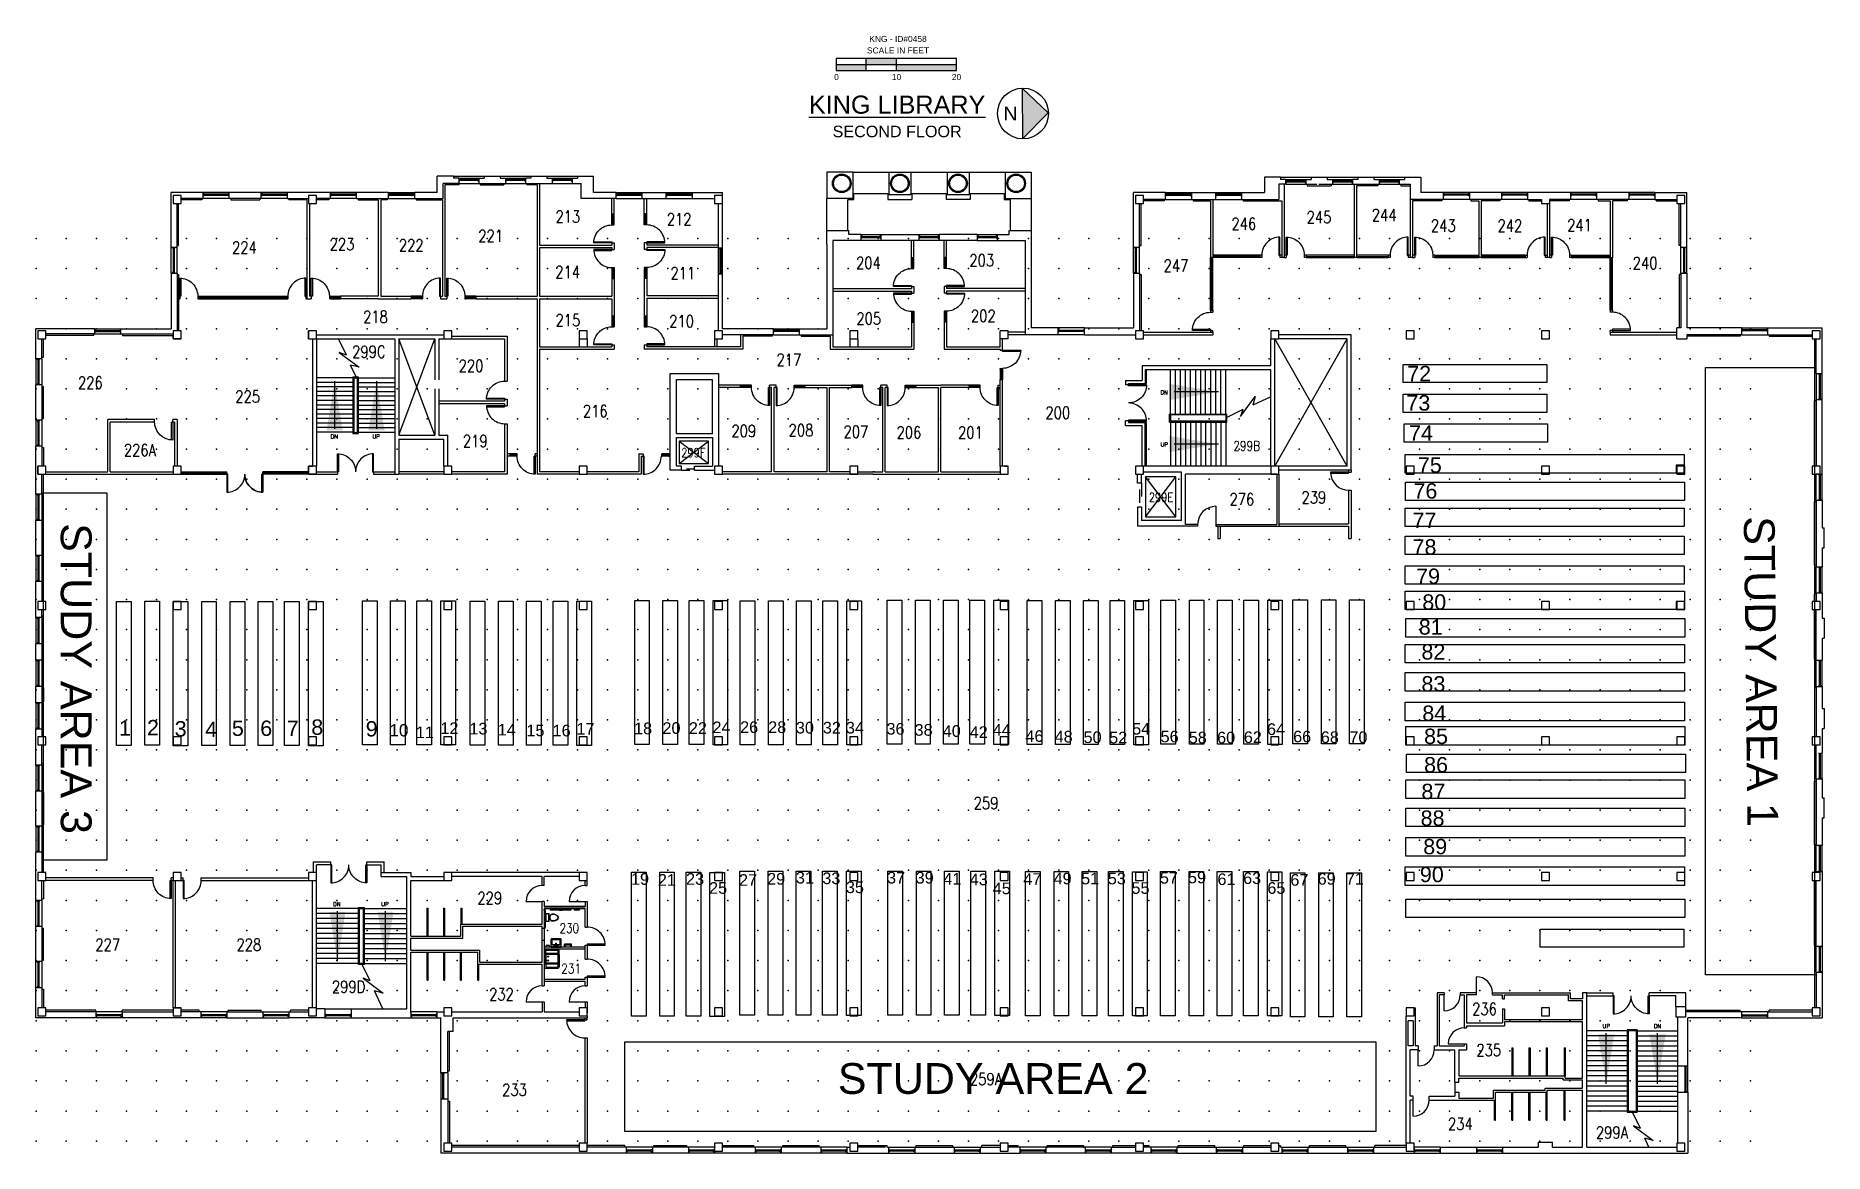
# Model space of a CAD drawing. Header units: millimetres. Extents: x 16 to 306, y 32 to 213.
import ezdxf
from ezdxf.enums import TextEntityAlignment as Align

# ---------------------------------------------------------------- set-up
doc = ezdxf.new("R2010")
doc.units = ezdxf.units.MM
doc.linetypes.add('HIDDEN2', pattern=[0.1875, 0.125, -0.0625])
for name, color, linetype in [('A-CIRC-TEXT', 1, 'Continuous'), ('A-DOOR', 2, 'Continuous'), ('A-FLOR-EVTR', 1, 'Continuous'), ('A-FLOR-IDEN', 202, 'Continuous'), ('A-FLOR-STRS', 1, 'Continuous'), ('A-FLOR-SYMB', 1, 'Continuous'), ('A-FLOR-TPTN', 1, 'Continuous'), ('A-GLAZ', 5, 'Continuous'), ('A-WALL', 7, 'Continuous'), ('NORTH', 7, 'Continuous')]:
    doc.layers.add(name, color=color, linetype=linetype)
doc.styles.add('NOTES8', font='romans.shx', dxfattribs={"height": 8})
doc.styles.add('ROMANS', font='ROMANS.shx')
doc.styles.get("Standard").update_dxf_attribs({"font": 'arial.ttf'})
doc.styles.add('style1', font='arial.ttf', dxfattribs={"height": 1})
doc.dimstyles.get("Standard").update_dxf_attribs({"dimtxt": 0.18, "dimasz": 0.18, "dimexe": 0.18, "dimexo": 0.0625, "dimgap": 0.09, "dimtad": 0, "dimtih": 1, "dimtoh": 1, "dimdec": 4, "dimzin": 0, "dimdsep": 46, "dimtxsty": 'Standard', "dimcen": 0.09, "dimadec": 0, "dimazin": 0, "dimtfac": 1, "dimtdec": 4, "dimtofl": 0, "dimtmove": 0, "dimatfit": 3, "dimfxl": 1, "dimtolj": 1, "dimtzin": 0, "dimarcsym": 0})

msp = doc.modelspace()

# ---------------------------------------------------------------- texts
at = {"attachment_point": 2, "style": 'style1'}
for s, insert, char_height, width in [('KNG - ID#0458', (155.93, 213.14), 0.9767, 12.1247), ('SCALE IN FEET', (155.93, 211.27), 0.9767, 12.1247), ('0', (145.94, 206.95), 0.977, 5.6723), ('10', (155.69, 206.95), 0.977, 5.6723), ('20', (165.43, 206.95), 0.977, 5.6723), ('{\\LKING LIBRARY\\P\\H0.64005x;\\lSECOND FLOOR}', (155.79, 203.45), 2.93, 59.4927)]:
    msp.add_mtext(s, dxfattribs=dict(at, insert=insert, char_height=char_height, width=width))
at = {"attachment_point": 1}
for s, width, gutter_width, heights, insert, char_height in [('72', 1.585, 12.5, [0], (238.62, 159.59), 2.5), ('73', 2.5, 12.5, [0], (238.48, 154.83), 2.5), ('74', 1.585, 12.5, [0], (238.91, 149.92), 2.5), ('75', 1.585, 12.5, [0], (240.35, 144.73), 2.5), ('76', 1.585, 12.5, [0], (239.63, 140.54), 2.5), ('77', 1.585, 12.5, [0], (239.49, 135.78), 2.5), ('78', 2.5, 12.5, [0], (239.49, 131.45), 2.5), ('79', 1.585, 12.5, [0], (240.06, 126.69), 2.5), ('80', 1.585, 12.5, [0], (241.07, 122.5), 2.5), ('81', 1.585, 12.5, [0], (240.5, 118.46), 2.5), ('82', 1.585, 12.5, [0], (240.93, 114.42), 2.5), ('83', 1.585, 12.5, [0], (240.93, 109.22), 2.5), ('1', 1.585, 12.5, [0], (29.42, 102.07), 2.5), ('2', 1.585, 12.5, [0], (33.97, 102.11), 2.5), ('3', 1.585, 12.5, [0], (38.47, 101.93), 2.5), ('4', 1.585, 12.5, [0], (43.43, 101.84), 2.5), ('5', 1.585, 12.5, [0], (47.76, 102.02), 2.5), ('6', 1.585, 12.5, [0], (52.36, 102.02), 2.5), ('7', 1.585, 12.5, [0], (56.68, 102.02), 2.5), ('8', 1.585, 12.5, [0], (60.65, 102.2), 2.5), ('9', 1.585, 12.5, [0], (69.5, 101.93), 2.5), ('12', 1.8891, 9.45, [0], (81.61, 101.71), 1.889), ('13', 1.1977, 9.45, [0], (86.33, 101.65), 1.889), ('18', 1.1977, 9.45, [0], (113.07, 101.69), 1.889), ('20', 1.8891, 9.45, [0], (117.68, 101.74), 1.889), ('22', 1.1977, 9.45, [0], (121.97, 101.74), 1.889), ('24', 1.8891, 9.45, [0], (125.8, 101.86), 1.889), ('26', 1.8891, 9.45, [0], (130.29, 101.89), 1.889), ('28', 1.1977, 9.45, [0], (134.85, 101.89), 1.889), ('30', 1.1977, 9.45, [0], (139.35, 101.8), 1.889), ('32', 1.1977, 9.45, [0], (143.73, 101.8), 1.889), ('34', 1.1977, 9.45, [0], (147.47, 101.8), 1.889), ('36', 1.1977, 9.45, [0], (154.06, 101.62), 1.889), ('84', 2.5, 12.5, [0], (241.07, 104.46), 2.5), ('10', 1.266, 9.98, [1.07], (73.33, 101.44), 1.997), ('11', 1.1977, 9.45, [0], (77.62, 101.05), 1.889), ('14', 1.1977, 9.45, [0], (90.93, 101.48), 1.889), ('15', 1.1977, 9.45, [0], (95.59, 101.36), 1.889), ('16', 1.1977, 9.45, [0], (99.84, 101.34), 1.889), ('17', 1.1977, 9.45, [0], (103.71, 101.63), 1.889), ('38', 1.1977, 9.45, [0], (158.62, 101.44), 1.889), ('40', 1.1977, 9.45, [0], (163.19, 101.26), 1.889), ('42', 1.8891, 9.45, [0], (167.57, 101.08), 1.889), ('44', 1.1977, 9.45, [0], (171.31, 101.44), 1.889), ('46', 1.1977, 9.45, [0], (176.62, 100.44), 1.889), ('48', 1.1977, 9.45, [0], (181.36, 100.35), 1.889), ('50', 1.1977, 9.45, [0], (186.06, 100.26), 1.889), ('52', 1.1977, 9.45, [0], (190.22, 100.2), 1.889), ('54', 1.1977, 9.45, [0], (193.95, 101.63), 1.889), ('56', 1.1977, 9.45, [0], (198.57, 100.37), 1.889), ('58', 1.1977, 9.45, [0], (203.14, 100.2), 1.889), ('60', 1.1977, 9.45, [0], (207.75, 100.2), 1.889), ('62', 1.1977, 9.45, [0], (212.08, 100.26), 1.889), ('64', 1.1977, 9.45, [0], (215.85, 101.57), 1.889), ('66', 1.8891, 9.45, [0], (220.09, 100.37), 1.889), ('68', 1.8891, 9.45, [0], (224.58, 100.26), 1.889), ('70', 1.8891, 9.45, [0], (229.23, 100.26), 1.889), ('85', 2.5, 12.5, [0], (241.36, 100.71), 2.5), ('86', 1.585, 12.5, [0], (241.36, 96.09), 2.5), ('87', 2.5, 12.5, [0], (240.93, 91.76), 2.5), ('88', 2.5, 12.5, [0], (240.79, 87.43), 2.5), ('89', 2.5, 12.5, [0], (241.22, 82.81), 2.5), ('19', 1.1977, 9.45, [0], (112.57, 77.25), 1.889), ('21', 1.8891, 9.45, [1.9], (116.94, 77.09), 1.889), ('23', 1.1977, 9.45, [0], (121.51, 77.25), 1.889), ('25', 1.1977, 9.45, [0], (125.25, 75.79), 1.889), ('27', 1.8891, 9.45, [0], (130.11, 77.08), 1.889), ('29', 1.1977, 9.45, [0], (134.67, 77.27), 1.889), ('31', 1.1977, 9.45, [0], (139.35, 77.45), 1.889), ('33', 1.1977, 9.45, [0], (143.64, 77.36), 1.889), ('35', 1.1977, 9.45, [0], (147.47, 75.9), 1.889), ('37', 1.1977, 9.45, [0], (154.15, 77.45), 1.889), ('39', 1.8891, 9.45, [0], (158.8, 77.45), 1.889), ('41', 1.1977, 9.45, [0], (163.28, 77.27), 1.889), ('43', 1.1977, 9.45, [0], (167.57, 77.18), 1.889), ('45', 1.1977, 9.45, [0], (171.31, 75.72), 1.889), ('47', 1.1977, 9.45, [0], (176.28, 77.24), 1.889), ('49', 1.1977, 9.45, [0], (181.19, 77.32), 1.889), ('51', 1.1977, 9.45, [0], (185.66, 77.32), 1.889), ('53', 1.1977, 9.45, [0], (190, 77.32), 1.889), ('55', 1.1977, 9.45, [0], (193.84, 75.78), 1.889), ('57', 1.1977, 9.45, [0], (198.46, 77.44), 1.889), ('59', 1.1977, 9.45, [0], (203.02, 77.49), 1.889), ('61', 1.8891, 9.45, [0], (207.81, 77.21), 1.889), ('63', 1.8891, 9.45, [0], (211.97, 77.38), 1.889), ('65', 1.1977, 9.45, [0], (215.91, 75.78), 1.889), ('67', 1.1977, 9.45, [0], (219.64, 77.1), 1.889), ('69', 1.1977, 9.45, [0], (224.07, 77.27), 1.889), ('71', 1.1977, 9.45, [0], (228.66, 77.27), 1.889), ('90', 2.5, 12.5, [0], (240.67, 78.29), 2.5), ('STUDY AREA 2', 92.9258, 125, [0], (146.16, 46.42), 5)]:
    msp.add_mtext_dynamic_manual_height_columns(s, width=width, gutter_width=gutter_width, heights=heights, dxfattribs=dict(at, insert=insert, char_height=char_height))
at = {"char_height": 5, "attachment_point": 1}
for s, insert, rotation in [('STUDY AREA 3', (24.98, 134.06), 270), ('STUDY AREA 1', (298.27, 135.22), 270.6906)]:
    msp.add_mtext_dynamic_manual_height_columns(s, width=92.9258, gutter_width=125, heights=[0], dxfattribs=dict(at, insert=insert, rotation=rotation))
at = {"layer": 'A-CIRC-TEXT', "style": 'NOTES8'}
for s, p in [('DN', (198.57, 154.96)), ('DN', (63.8, 147.79)), ('UP', (70.59, 147.8)), ('UP', (198.57, 146.49)), ('DN', (64.21, 71.89)), ('UP', (72.02, 71.89)), ('UP', (270.34, 52.1)), ('DN', (278.68, 52.1))]:
    msp.add_text(s, height=0.651, dxfattribs=at).set_placement(p)
at = {"layer": 'A-FLOR-IDEN', "style": 'ROMANS', "width": 0.8}
for s, height, p in [('213', 1.954, (102.32, 182.83)), ('212', 1.954, (120.4, 182.41)), ('246', 1.954, (212.09, 181.66)), ('245', 1.954, (224.3, 182.74)), ('244', 1.954, (234.88, 183.09)), ('243', 1.954, (244.48, 181.36)), ('242', 1.954, (255.3, 181.36)), ('241', 1.954, (266.6, 181.43)), ('223', 1.954, (65.65, 178.36)), ('222', 1.954, (76.89, 178.18)), ('221', 1.954, (89.79, 179.7)), ('224', 1.954, (49.8, 177.82)), ('204', 1.954, (151.13, 175.33)), ('203', 1.954, (169.53, 175.75)), ('240', 1.954, (277.25, 175.3)), ('214', 1.954, (102.29, 173.84)), ('211', 1.954, (120.99, 173.65)), ('247', 1.954, (201.07, 174.87)), ('218', 1.954, (71.08, 166.56)), ('202', 1.954, (169.78, 166.72)), ('215', 1.954, (102.33, 166.03)), ('210', 1.954, (120.79, 165.84)), ('205', 1.954, (151.18, 166.3)), ('299C', 1.954, (70, 160.9)), ('220', 1.954, (86.6, 158.61)), ('217', 1.954, (138.21, 159.6)), ('226', 1.954, (24.79, 155.88)), ('225', 1.954, (50.32, 153.62)), ('216', 1.954, (106.77, 151.27)), ('200', 1.954, (181.88, 151)), ('219', 1.954, (87.28, 146.41)), ('209', 1.954, (130.89, 148.04)), ('208', 1.954, (140.18, 148.16)), ('207', 1.954, (149.1, 147.92)), ('206', 1.954, (157.7, 147.8)), ('201', 1.954, (167.69, 147.8)), ('226A', 1.954, (32.83, 144.93)), ('299F', 1.465, (122.69, 144.76)), ('299B', 1.563, (212.56, 145.82)), ('299E', 1.465, (198.65, 137.53)), ('276', 1.954, (211.77, 136.95)), ('239', 1.954, (223.46, 137.26)), ('259', 1.954, (170.23, 87.64)), ('229', 1.954, (89.64, 72.24)), ('230', 1.563, (102.56, 67.53)), ('227', 1.954, (27.6, 64.65)), ('228', 1.954, (50.52, 64.65)), ('231', 1.563, (102.86, 60.97)), ('299D', 1.954, (66.71, 57.82)), ('232', 1.954, (91.54, 56.6)), ('236', 1.954, (251.17, 54.22)), ('235', 1.954, (251.86, 47.56)), ('259A', 1.954, (170.23, 42.85)), ('233', 1.954, (93.65, 41.11)), ('234', 1.954, (247.25, 35.58)), ('299A', 1.954, (271.87, 34.16))]:
    msp.add_text(s, height=height, dxfattribs=at).set_placement(p, align=Align.CENTER)
at = {"layer": 'NORTH', "insert": (174.2, 201.64), "char_height": 2.2307, "width": 4.7828, "attachment_point": 2, "style": 'ROMANS'}
msp.add_mtext('{\\fArial|b0|i0|c0|p34;N}', dxfattribs=at)

# ---------------------------------------------------------------- blocks, each defined once
blk = doc.blocks.new('*U5')
blk.add_point((0, 0))
blk = doc.blocks.new('*U7')
at = {"color": 0, "linetype": 'ByBlock', "lineweight": -2, "transparency": 16777216}
for p in [(0, 146.502), (4.8834, 146.502), (9.7668, 146.502), (14.6502, 146.502), (19.5336, 146.502), (24.417, 146.502), (29.3004, 146.502), (34.1838, 146.502), (39.0672, 146.502), (43.9506, 146.502), (48.834, 146.502), (53.7174, 146.502), (58.6008, 146.502), (63.4842, 146.502), (68.3676, 146.502), (73.251, 146.502), (78.1344, 146.502), (83.0178, 146.502), (87.9012, 146.502), (92.7846, 146.502), (97.668, 146.502), (102.5514, 146.502), (107.4348, 146.502), (112.3182, 146.502), (117.2016, 146.502), (122.085, 146.502), (126.9684, 146.502), (131.8518, 146.502), (136.7352, 146.502), (141.6186, 146.502), (146.502, 146.502), (151.3854, 146.502), (156.2688, 146.502), (161.1522, 146.502), (166.0356, 146.502), (170.919, 146.502), (175.8024, 146.502), (180.6858, 146.502), (185.5692, 146.502), (190.4526, 146.502), (195.336, 146.502), (200.2194, 146.502), (205.1028, 146.502), (209.9862, 146.502), (214.8696, 146.502), (219.753, 146.502), (224.6364, 146.502), (229.5198, 146.502), (234.4032, 146.502), (239.2866, 146.502), (244.17, 146.502), (249.0534, 146.502), (253.9368, 146.502), (258.8202, 146.502), (263.7036, 146.502), (268.587, 146.502), (273.4704, 146.502), (278.3538, 146.502), (0, 141.6186), (4.8834, 141.6186), (9.7668, 141.6186), (14.6502, 141.6186), (19.5336, 141.6186), (24.417, 141.6186), (29.3004, 141.6186), (34.1838, 141.6186), (39.0672, 141.6186), (43.9506, 141.6186), (48.834, 141.6186), (53.7174, 141.6186), (58.6008, 141.6186), (63.4842, 141.6186), (68.3676, 141.6186), (73.251, 141.6186), (78.1344, 141.6186), (83.0178, 141.6186), (87.9012, 141.6186), (92.7846, 141.6186), (97.668, 141.6186), (102.5514, 141.6186), (107.4348, 141.6186), (112.3182, 141.6186), (117.2016, 141.6186), (122.085, 141.6186), (126.9684, 141.6186), (131.8518, 141.6186), (136.7352, 141.6186), (141.6186, 141.6186), (146.502, 141.6186), (151.3854, 141.6186), (156.2688, 141.6186), (161.1522, 141.6186), (166.0356, 141.6186), (170.919, 141.6186), (175.8024, 141.6186), (180.6858, 141.6186), (185.5692, 141.6186), (190.4526, 141.6186), (195.336, 141.6186), (200.2194, 141.6186), (205.1028, 141.6186), (209.9862, 141.6186), (214.8696, 141.6186), (219.753, 141.6186), (224.6364, 141.6186), (229.5198, 141.6186), (234.4032, 141.6186), (239.2866, 141.6186), (244.17, 141.6186), (249.0534, 141.6186), (253.9368, 141.6186), (258.8202, 141.6186), (263.7036, 141.6186), (268.587, 141.6186), (273.4704, 141.6186), (278.3538, 141.6186), (0, 136.7352), (4.8834, 136.7352), (9.7668, 136.7352), (14.6502, 136.7352), (19.5336, 136.7352), (24.417, 136.7352), (29.3004, 136.7352), (34.1838, 136.7352), (39.0672, 136.7352), (43.9506, 136.7352), (48.834, 136.7352), (53.7174, 136.7352), (58.6008, 136.7352), (63.4842, 136.7352), (68.3676, 136.7352), (73.251, 136.7352), (78.1344, 136.7352), (83.0178, 136.7352), (87.9012, 136.7352), (92.7846, 136.7352), (97.668, 136.7352), (102.5514, 136.7352), (107.4348, 136.7352), (112.3182, 136.7352), (117.2016, 136.7352), (122.085, 136.7352), (126.9684, 136.7352), (131.8518, 136.7352), (136.7352, 136.7352), (141.6186, 136.7352), (146.502, 136.7352), (151.3854, 136.7352), (156.2688, 136.7352), (161.1522, 136.7352), (166.0356, 136.7352), (170.919, 136.7352), (175.8024, 136.7352), (180.6858, 136.7352), (185.5692, 136.7352), (190.4526, 136.7352), (195.336, 136.7352), (200.2194, 136.7352), (205.1028, 136.7352), (209.9862, 136.7352), (214.8696, 136.7352), (219.753, 136.7352), (224.6364, 136.7352), (229.5198, 136.7352), (234.4032, 136.7352), (239.2866, 136.7352), (244.17, 136.7352), (249.0534, 136.7352), (253.9368, 136.7352), (258.8202, 136.7352), (263.7036, 136.7352), (268.587, 136.7352), (273.4704, 136.7352), (278.3538, 136.7352), (0, 131.8518), (4.8834, 131.8518), (9.7668, 131.8518), (14.6502, 131.8518), (19.5336, 131.8518), (24.417, 131.8518), (29.3004, 131.8518), (34.1838, 131.8518), (39.0672, 131.8518), (43.9506, 131.8518), (48.834, 131.8518), (53.7174, 131.8518), (58.6008, 131.8518), (63.4842, 131.8518), (68.3676, 131.8518), (73.251, 131.8518), (78.1344, 131.8518), (83.0178, 131.8518), (87.9012, 131.8518), (92.7846, 131.8518), (97.668, 131.8518), (102.5514, 131.8518), (107.4348, 131.8518), (112.3182, 131.8518), (117.2016, 131.8518), (122.085, 131.8518), (126.9684, 131.8518), (131.8518, 131.8518), (136.7352, 131.8518), (141.6186, 131.8518), (146.502, 131.8518), (151.3854, 131.8518), (156.2688, 131.8518), (161.1522, 131.8518), (166.0356, 131.8518), (170.919, 131.8518), (175.8024, 131.8518), (180.6858, 131.8518), (185.5692, 131.8518), (190.4526, 131.8518), (195.336, 131.8518), (200.2194, 131.8518), (205.1028, 131.8518), (209.9862, 131.8518), (214.8696, 131.8518), (219.753, 131.8518), (224.6364, 131.8518), (229.5198, 131.8518), (234.4032, 131.8518), (239.2866, 131.8518), (244.17, 131.8518), (249.0534, 131.8518), (253.9368, 131.8518), (258.8202, 131.8518), (263.7036, 131.8518), (268.587, 131.8518), (273.4704, 131.8518), (278.3538, 131.8518), (0, 126.9684), (4.8834, 126.9684), (9.7668, 126.9684), (14.6502, 126.9684), (19.5336, 126.9684), (24.417, 126.9684), (29.3004, 126.9684), (34.1838, 126.9684), (39.0672, 126.9684), (43.9506, 126.9684), (48.834, 126.9684), (53.7174, 126.9684), (58.6008, 126.9684), (63.4842, 126.9684), (68.3676, 126.9684), (73.251, 126.9684), (78.1344, 126.9684), (83.0178, 126.9684), (87.9012, 126.9684), (92.7846, 126.9684), (97.668, 126.9684), (102.5514, 126.9684), (107.4348, 126.9684), (112.3182, 126.9684), (117.2016, 126.9684), (122.085, 126.9684), (126.9684, 126.9684), (131.8518, 126.9684), (136.7352, 126.9684), (141.6186, 126.9684), (146.502, 126.9684), (151.3854, 126.9684), (156.2688, 126.9684), (161.1522, 126.9684), (166.0356, 126.9684), (170.919, 126.9684), (175.8024, 126.9684), (180.6858, 126.9684), (185.5692, 126.9684), (190.4526, 126.9684), (195.336, 126.9684), (200.2194, 126.9684), (205.1028, 126.9684), (209.9862, 126.9684), (214.8696, 126.9684), (219.753, 126.9684), (224.6364, 126.9684), (229.5198, 126.9684), (234.4032, 126.9684), (239.2866, 126.9684), (244.17, 126.9684), (249.0534, 126.9684), (253.9368, 126.9684), (258.8202, 126.9684), (263.7036, 126.9684), (268.587, 126.9684), (273.4704, 126.9684), (278.3538, 126.9684), (0, 122.085), (4.8834, 122.085), (9.7668, 122.085), (14.6502, 122.085), (19.5336, 122.085), (24.417, 122.085), (29.3004, 122.085), (34.1838, 122.085), (39.0672, 122.085), (43.9506, 122.085), (48.834, 122.085), (53.7174, 122.085), (58.6008, 122.085), (63.4842, 122.085), (68.3676, 122.085), (73.251, 122.085), (78.1344, 122.085), (83.0178, 122.085), (87.9012, 122.085), (92.7846, 122.085), (97.668, 122.085), (102.5514, 122.085), (107.4348, 122.085), (112.3182, 122.085), (117.2016, 122.085), (122.085, 122.085), (126.9684, 122.085), (131.8518, 122.085), (136.7352, 122.085), (141.6186, 122.085), (146.502, 122.085), (151.3854, 122.085), (156.2688, 122.085), (161.1522, 122.085), (166.0356, 122.085), (170.919, 122.085), (175.8024, 122.085), (180.6858, 122.085), (185.5692, 122.085), (190.4526, 122.085), (195.336, 122.085), (200.2194, 122.085), (205.1028, 122.085), (209.9862, 122.085), (214.8696, 122.085), (219.753, 122.085), (224.6364, 122.085), (229.5198, 122.085), (234.4032, 122.085), (239.2866, 122.085), (244.17, 122.085), (249.0534, 122.085), (253.9368, 122.085), (258.8202, 122.085), (263.7036, 122.085), (268.587, 122.085), (273.4704, 122.085), (278.3538, 122.085), (0, 117.2016), (4.8834, 117.2016), (9.7668, 117.2016), (14.6502, 117.2016), (19.5336, 117.2016), (24.417, 117.2016), (29.3004, 117.2016), (34.1838, 117.2016), (39.0672, 117.2016), (43.9506, 117.2016), (48.834, 117.2016), (53.7174, 117.2016), (58.6008, 117.2016), (63.4842, 117.2016), (68.3676, 117.2016), (73.251, 117.2016), (78.1344, 117.2016), (83.0178, 117.2016), (87.9012, 117.2016), (92.7846, 117.2016), (97.668, 117.2016), (102.5514, 117.2016), (107.4348, 117.2016), (112.3182, 117.2016), (117.2016, 117.2016), (122.085, 117.2016), (126.9684, 117.2016), (131.8518, 117.2016), (136.7352, 117.2016), (141.6186, 117.2016), (146.502, 117.2016), (151.3854, 117.2016), (156.2688, 117.2016), (161.1522, 117.2016), (166.0356, 117.2016), (170.919, 117.2016), (175.8024, 117.2016), (180.6858, 117.2016), (185.5692, 117.2016), (190.4526, 117.2016), (195.336, 117.2016), (200.2194, 117.2016), (205.1028, 117.2016), (209.9862, 117.2016), (214.8696, 117.2016), (219.753, 117.2016), (224.6364, 117.2016), (229.5198, 117.2016), (234.4032, 117.2016), (239.2866, 117.2016), (244.17, 117.2016), (249.0534, 117.2016), (253.9368, 117.2016), (258.8202, 117.2016), (263.7036, 117.2016), (268.587, 117.2016), (273.4704, 117.2016), (278.3538, 117.2016), (0, 112.3182), (4.8834, 112.3182), (9.7668, 112.3182), (14.6502, 112.3182), (19.5336, 112.3182), (24.417, 112.3182), (29.3004, 112.3182), (34.1838, 112.3182), (39.0672, 112.3182), (43.9506, 112.3182), (48.834, 112.3182), (53.7174, 112.3182), (58.6008, 112.3182), (63.4842, 112.3182), (68.3676, 112.3182), (73.251, 112.3182), (78.1344, 112.3182), (83.0178, 112.3182), (87.9012, 112.3182), (92.7846, 112.3182), (97.668, 112.3182), (102.5514, 112.3182), (107.4348, 112.3182), (112.3182, 112.3182), (117.2016, 112.3182), (122.085, 112.3182), (126.9684, 112.3182), (131.8518, 112.3182), (136.7352, 112.3182), (141.6186, 112.3182), (146.502, 112.3182), (151.3854, 112.3182), (156.2688, 112.3182), (161.1522, 112.3182), (166.0356, 112.3182), (170.919, 112.3182), (175.8024, 112.3182), (180.6858, 112.3182), (185.5692, 112.3182), (190.4526, 112.3182), (195.336, 112.3182), (200.2194, 112.3182), (205.1028, 112.3182), (209.9862, 112.3182), (214.8696, 112.3182), (219.753, 112.3182), (224.6364, 112.3182), (229.5198, 112.3182), (234.4032, 112.3182), (239.2866, 112.3182), (244.17, 112.3182), (249.0534, 112.3182), (253.9368, 112.3182), (258.8202, 112.3182), (263.7036, 112.3182), (268.587, 112.3182), (273.4704, 112.3182), (278.3538, 112.3182), (0, 107.4348), (4.8834, 107.4348), (9.7668, 107.4348), (14.6502, 107.4348), (19.5336, 107.4348), (24.417, 107.4348), (29.3004, 107.4348), (34.1838, 107.4348), (39.0672, 107.4348), (43.9506, 107.4348), (48.834, 107.4348), (53.7174, 107.4348), (58.6008, 107.4348), (63.4842, 107.4348), (68.3676, 107.4348), (73.251, 107.4348), (78.1344, 107.4348), (83.0178, 107.4348), (87.9012, 107.4348), (92.7846, 107.4348), (97.668, 107.4348), (102.5514, 107.4348), (107.4348, 107.4348), (112.3182, 107.4348), (117.2016, 107.4348), (122.085, 107.4348), (126.9684, 107.4348), (131.8518, 107.4348), (136.7352, 107.4348), (141.6186, 107.4348), (146.502, 107.4348), (151.3854, 107.4348), (156.2688, 107.4348), (161.1522, 107.4348), (166.0356, 107.4348), (170.919, 107.4348), (175.8024, 107.4348), (180.6858, 107.4348), (185.5692, 107.4348), (190.4526, 107.4348), (195.336, 107.4348), (200.2194, 107.4348), (205.1028, 107.4348), (209.9862, 107.4348), (214.8696, 107.4348), (219.753, 107.4348), (224.6364, 107.4348), (229.5198, 107.4348), (234.4032, 107.4348), (239.2866, 107.4348), (244.17, 107.4348), (249.0534, 107.4348), (253.9368, 107.4348), (258.8202, 107.4348), (263.7036, 107.4348), (268.587, 107.4348), (273.4704, 107.4348), (278.3538, 107.4348), (0, 102.5514), (4.8834, 102.5514), (9.7668, 102.5514), (14.6502, 102.5514), (19.5336, 102.5514), (24.417, 102.5514), (29.3004, 102.5514), (34.1838, 102.5514), (39.0672, 102.5514), (43.9506, 102.5514), (48.834, 102.5514), (53.7174, 102.5514), (58.6008, 102.5514), (63.4842, 102.5514), (68.3676, 102.5514), (73.251, 102.5514), (78.1344, 102.5514), (83.0178, 102.5514), (87.9012, 102.5514), (92.7846, 102.5514), (97.668, 102.5514), (102.5514, 102.5514), (107.4348, 102.5514), (112.3182, 102.5514), (117.2016, 102.5514), (122.085, 102.5514), (126.9684, 102.5514), (131.8518, 102.5514), (136.7352, 102.5514), (141.6186, 102.5514), (146.502, 102.5514), (151.3854, 102.5514), (156.2688, 102.5514), (161.1522, 102.5514), (166.0356, 102.5514), (170.919, 102.5514), (175.8024, 102.5514), (180.6858, 102.5514), (185.5692, 102.5514), (190.4526, 102.5514), (195.336, 102.5514), (200.2194, 102.5514), (205.1028, 102.5514), (209.9862, 102.5514), (214.8696, 102.5514), (219.753, 102.5514), (224.6364, 102.5514), (229.5198, 102.5514), (234.4032, 102.5514), (239.2866, 102.5514), (244.17, 102.5514), (249.0534, 102.5514), (253.9368, 102.5514), (258.8202, 102.5514), (263.7036, 102.5514), (268.587, 102.5514), (273.4704, 102.5514), (278.3538, 102.5514), (0, 97.668), (4.8834, 97.668), (9.7668, 97.668), (14.6502, 97.668), (19.5336, 97.668), (24.417, 97.668), (29.3004, 97.668), (34.1838, 97.668), (39.0672, 97.668), (43.9506, 97.668), (48.834, 97.668), (53.7174, 97.668), (58.6008, 97.668), (63.4842, 97.668), (68.3676, 97.668), (73.251, 97.668), (78.1344, 97.668), (83.0178, 97.668), (87.9012, 97.668), (92.7846, 97.668), (97.668, 97.668), (102.5514, 97.668), (107.4348, 97.668), (112.3182, 97.668), (117.2016, 97.668), (122.085, 97.668), (126.9684, 97.668), (131.8518, 97.668), (136.7352, 97.668), (141.6186, 97.668), (146.502, 97.668), (151.3854, 97.668), (156.2688, 97.668), (161.1522, 97.668), (166.0356, 97.668), (170.919, 97.668), (175.8024, 97.668), (180.6858, 97.668), (185.5692, 97.668), (190.4526, 97.668), (195.336, 97.668), (200.2194, 97.668), (205.1028, 97.668), (209.9862, 97.668), (214.8696, 97.668), (219.753, 97.668), (224.6364, 97.668), (229.5198, 97.668), (234.4032, 97.668), (239.2866, 97.668), (244.17, 97.668), (249.0534, 97.668), (253.9368, 97.668), (258.8202, 97.668), (263.7036, 97.668), (268.587, 97.668), (273.4704, 97.668), (278.3538, 97.668), (0, 92.7846), (4.8834, 92.7846), (9.7668, 92.7846), (14.6502, 92.7846), (19.5336, 92.7846), (24.417, 92.7846), (29.3004, 92.7846), (34.1838, 92.7846), (39.0672, 92.7846), (43.9506, 92.7846), (48.834, 92.7846), (53.7174, 92.7846), (58.6008, 92.7846), (63.4842, 92.7846), (68.3676, 92.7846), (73.251, 92.7846), (78.1344, 92.7846), (83.0178, 92.7846), (87.9012, 92.7846), (92.7846, 92.7846), (97.668, 92.7846), (102.5514, 92.7846), (107.4348, 92.7846), (112.3182, 92.7846), (117.2016, 92.7846), (122.085, 92.7846), (126.9684, 92.7846), (131.8518, 92.7846), (136.7352, 92.7846), (141.6186, 92.7846), (146.502, 92.7846), (151.3854, 92.7846), (156.2688, 92.7846), (161.1522, 92.7846), (166.0356, 92.7846), (170.919, 92.7846), (175.8024, 92.7846), (180.6858, 92.7846), (185.5692, 92.7846), (190.4526, 92.7846), (195.336, 92.7846), (200.2194, 92.7846), (205.1028, 92.7846), (209.9862, 92.7846), (214.8696, 92.7846), (219.753, 92.7846), (224.6364, 92.7846), (229.5198, 92.7846), (234.4032, 92.7846), (239.2866, 92.7846), (244.17, 92.7846), (249.0534, 92.7846), (253.9368, 92.7846), (258.8202, 92.7846), (263.7036, 92.7846), (268.587, 92.7846), (273.4704, 92.7846), (278.3538, 92.7846), (0, 87.9012), (4.8834, 87.9012), (9.7668, 87.9012), (14.6502, 87.9012), (19.5336, 87.9012), (24.417, 87.9012), (29.3004, 87.9012), (34.1838, 87.9012), (39.0672, 87.9012), (43.9506, 87.9012), (48.834, 87.9012), (53.7174, 87.9012), (58.6008, 87.9012), (63.4842, 87.9012), (68.3676, 87.9012), (73.251, 87.9012), (78.1344, 87.9012), (83.0178, 87.9012), (87.9012, 87.9012), (92.7846, 87.9012), (97.668, 87.9012), (102.5514, 87.9012), (107.4348, 87.9012), (112.3182, 87.9012), (117.2016, 87.9012), (122.085, 87.9012), (126.9684, 87.9012), (131.8518, 87.9012), (136.7352, 87.9012), (141.6186, 87.9012), (146.502, 87.9012), (151.3854, 87.9012), (156.2688, 87.9012), (161.1522, 87.9012), (166.0356, 87.9012), (170.919, 87.9012), (175.8024, 87.9012), (180.6858, 87.9012), (185.5692, 87.9012), (190.4526, 87.9012), (195.336, 87.9012), (200.2194, 87.9012), (205.1028, 87.9012), (209.9862, 87.9012), (214.8696, 87.9012), (219.753, 87.9012), (224.6364, 87.9012), (229.5198, 87.9012), (234.4032, 87.9012), (239.2866, 87.9012), (244.17, 87.9012), (249.0534, 87.9012), (253.9368, 87.9012), (258.8202, 87.9012), (263.7036, 87.9012), (268.587, 87.9012), (273.4704, 87.9012), (278.3538, 87.9012), (0, 83.0178), (4.8834, 83.0178), (9.7668, 83.0178), (14.6502, 83.0178), (19.5336, 83.0178), (24.417, 83.0178), (29.3004, 83.0178), (34.1838, 83.0178), (39.0672, 83.0178), (43.9506, 83.0178), (48.834, 83.0178), (53.7174, 83.0178), (58.6008, 83.0178), (63.4842, 83.0178), (68.3676, 83.0178), (73.251, 83.0178), (78.1344, 83.0178), (83.0178, 83.0178), (87.9012, 83.0178), (92.7846, 83.0178), (97.668, 83.0178), (102.5514, 83.0178), (107.4348, 83.0178), (112.3182, 83.0178), (117.2016, 83.0178), (122.085, 83.0178), (126.9684, 83.0178), (131.8518, 83.0178), (136.7352, 83.0178), (141.6186, 83.0178), (146.502, 83.0178), (151.3854, 83.0178), (156.2688, 83.0178), (161.1522, 83.0178), (166.0356, 83.0178), (170.919, 83.0178), (175.8024, 83.0178), (180.6858, 83.0178), (185.5692, 83.0178), (190.4526, 83.0178), (195.336, 83.0178), (200.2194, 83.0178), (205.1028, 83.0178), (209.9862, 83.0178), (214.8696, 83.0178), (219.753, 83.0178), (224.6364, 83.0178), (229.5198, 83.0178), (234.4032, 83.0178), (239.2866, 83.0178), (244.17, 83.0178), (249.0534, 83.0178), (253.9368, 83.0178), (258.8202, 83.0178), (263.7036, 83.0178), (268.587, 83.0178), (273.4704, 83.0178), (278.3538, 83.0178), (0, 78.1344), (4.8834, 78.1344), (9.7668, 78.1344), (14.6502, 78.1344), (19.5336, 78.1344), (24.417, 78.1344), (29.3004, 78.1344), (34.1838, 78.1344), (39.0672, 78.1344), (43.9506, 78.1344), (48.834, 78.1344), (53.7174, 78.1344), (58.6008, 78.1344), (63.4842, 78.1344), (68.3676, 78.1344), (73.251, 78.1344), (78.1344, 78.1344), (83.0178, 78.1344), (87.9012, 78.1344), (92.7846, 78.1344), (97.668, 78.1344), (102.5514, 78.1344), (107.4348, 78.1344), (112.3182, 78.1344), (117.2016, 78.1344), (122.085, 78.1344), (126.9684, 78.1344), (131.8518, 78.1344), (136.7352, 78.1344), (141.6186, 78.1344), (146.502, 78.1344), (151.3854, 78.1344), (156.2688, 78.1344), (161.1522, 78.1344), (166.0356, 78.1344), (170.919, 78.1344), (175.8024, 78.1344), (180.6858, 78.1344), (185.5692, 78.1344), (190.4526, 78.1344), (195.336, 78.1344), (200.2194, 78.1344), (205.1028, 78.1344), (209.9862, 78.1344), (214.8696, 78.1344), (219.753, 78.1344), (224.6364, 78.1344), (229.5198, 78.1344), (234.4032, 78.1344), (239.2866, 78.1344), (244.17, 78.1344), (249.0534, 78.1344), (253.9368, 78.1344), (258.8202, 78.1344), (263.7036, 78.1344), (268.587, 78.1344), (273.4704, 78.1344), (278.3538, 78.1344), (0, 73.251), (4.8834, 73.251), (9.7668, 73.251), (14.6502, 73.251), (19.5336, 73.251), (24.417, 73.251), (29.3004, 73.251), (34.1838, 73.251), (39.0672, 73.251), (43.9506, 73.251), (48.834, 73.251), (53.7174, 73.251), (58.6008, 73.251), (63.4842, 73.251), (68.3676, 73.251), (73.251, 73.251), (78.1344, 73.251), (83.0178, 73.251), (87.9012, 73.251), (92.7846, 73.251), (97.668, 73.251), (102.5514, 73.251), (107.4348, 73.251), (112.3182, 73.251), (117.2016, 73.251), (122.085, 73.251), (126.9684, 73.251), (131.8518, 73.251), (136.7352, 73.251), (141.6186, 73.251), (146.502, 73.251), (151.3854, 73.251), (156.2688, 73.251), (161.1522, 73.251), (166.0356, 73.251), (170.919, 73.251), (175.8024, 73.251), (180.6858, 73.251), (185.5692, 73.251), (190.4526, 73.251), (195.336, 73.251), (200.2194, 73.251), (205.1028, 73.251), (209.9862, 73.251), (214.8696, 73.251), (219.753, 73.251), (224.6364, 73.251), (229.5198, 73.251), (234.4032, 73.251), (239.2866, 73.251), (244.17, 73.251), (249.0534, 73.251), (253.9368, 73.251), (258.8202, 73.251), (263.7036, 73.251), (268.587, 73.251), (273.4704, 73.251), (278.3538, 73.251), (0, 68.3676), (4.8834, 68.3676), (9.7668, 68.3676), (14.6502, 68.3676), (19.5336, 68.3676), (24.417, 68.3676), (29.3004, 68.3676), (34.1838, 68.3676), (39.0672, 68.3676), (43.9506, 68.3676), (48.834, 68.3676), (53.7174, 68.3676), (58.6008, 68.3676), (63.4842, 68.3676), (68.3676, 68.3676), (73.251, 68.3676), (78.1344, 68.3676), (83.0178, 68.3676), (87.9012, 68.3676), (92.7846, 68.3676), (97.668, 68.3676), (102.5514, 68.3676), (107.4348, 68.3676), (112.3182, 68.3676), (117.2016, 68.3676), (122.085, 68.3676), (126.9684, 68.3676), (131.8518, 68.3676), (136.7352, 68.3676), (141.6186, 68.3676), (146.502, 68.3676), (151.3854, 68.3676), (156.2688, 68.3676), (161.1522, 68.3676), (166.0356, 68.3676), (170.919, 68.3676), (175.8024, 68.3676), (180.6858, 68.3676), (185.5692, 68.3676), (190.4526, 68.3676), (195.336, 68.3676), (200.2194, 68.3676), (205.1028, 68.3676), (209.9862, 68.3676), (214.8696, 68.3676), (219.753, 68.3676), (224.6364, 68.3676), (229.5198, 68.3676), (234.4032, 68.3676), (239.2866, 68.3676), (244.17, 68.3676), (249.0534, 68.3676), (253.9368, 68.3676), (258.8202, 68.3676), (263.7036, 68.3676), (268.587, 68.3676), (273.4704, 68.3676), (278.3538, 68.3676), (0, 63.4842), (4.8834, 63.4842), (9.7668, 63.4842), (14.6502, 63.4842), (19.5336, 63.4842), (24.417, 63.4842), (29.3004, 63.4842), (34.1838, 63.4842), (39.0672, 63.4842), (43.9506, 63.4842), (48.834, 63.4842), (53.7174, 63.4842), (58.6008, 63.4842), (63.4842, 63.4842), (68.3676, 63.4842), (73.251, 63.4842), (78.1344, 63.4842), (83.0178, 63.4842), (87.9012, 63.4842), (92.7846, 63.4842), (97.668, 63.4842), (102.5514, 63.4842), (107.4348, 63.4842), (112.3182, 63.4842), (117.2016, 63.4842), (122.085, 63.4842), (126.9684, 63.4842), (131.8518, 63.4842), (136.7352, 63.4842), (141.6186, 63.4842), (146.502, 63.4842), (151.3854, 63.4842), (156.2688, 63.4842), (161.1522, 63.4842), (166.0356, 63.4842), (170.919, 63.4842), (175.8024, 63.4842), (180.6858, 63.4842), (185.5692, 63.4842), (190.4526, 63.4842), (195.336, 63.4842), (200.2194, 63.4842), (205.1028, 63.4842), (209.9862, 63.4842), (214.8696, 63.4842), (219.753, 63.4842), (224.6364, 63.4842), (229.5198, 63.4842), (234.4032, 63.4842), (239.2866, 63.4842), (244.17, 63.4842), (249.0534, 63.4842), (253.9368, 63.4842), (258.8202, 63.4842), (263.7036, 63.4842), (268.587, 63.4842), (273.4704, 63.4842), (278.3538, 63.4842), (0, 58.6008), (4.8834, 58.6008), (9.7668, 58.6008), (14.6502, 58.6008), (19.5336, 58.6008), (24.417, 58.6008), (29.3004, 58.6008), (34.1838, 58.6008), (39.0672, 58.6008), (43.9506, 58.6008), (48.834, 58.6008), (53.7174, 58.6008), (58.6008, 58.6008), (63.4842, 58.6008), (68.3676, 58.6008), (73.251, 58.6008), (78.1344, 58.6008), (83.0178, 58.6008), (87.9012, 58.6008), (92.7846, 58.6008), (97.668, 58.6008), (102.5514, 58.6008), (107.4348, 58.6008), (112.3182, 58.6008), (117.2016, 58.6008), (122.085, 58.6008), (126.9684, 58.6008), (131.8518, 58.6008), (136.7352, 58.6008), (141.6186, 58.6008), (146.502, 58.6008), (151.3854, 58.6008), (156.2688, 58.6008), (161.1522, 58.6008), (166.0356, 58.6008), (170.919, 58.6008), (175.8024, 58.6008), (180.6858, 58.6008), (185.5692, 58.6008), (190.4526, 58.6008), (195.336, 58.6008), (200.2194, 58.6008), (205.1028, 58.6008), (209.9862, 58.6008), (214.8696, 58.6008), (219.753, 58.6008), (224.6364, 58.6008), (229.5198, 58.6008), (234.4032, 58.6008), (239.2866, 58.6008), (244.17, 58.6008), (249.0534, 58.6008), (253.9368, 58.6008), (258.8202, 58.6008), (263.7036, 58.6008), (268.587, 58.6008), (273.4704, 58.6008), (278.3538, 58.6008), (0, 53.7174), (4.8834, 53.7174), (9.7668, 53.7174), (14.6502, 53.7174), (19.5336, 53.7174), (24.417, 53.7174), (29.3004, 53.7174), (34.1838, 53.7174), (39.0672, 53.7174), (43.9506, 53.7174), (48.834, 53.7174), (53.7174, 53.7174), (58.6008, 53.7174), (63.4842, 53.7174), (68.3676, 53.7174), (73.251, 53.7174), (78.1344, 53.7174), (83.0178, 53.7174), (87.9012, 53.7174), (92.7846, 53.7174), (97.668, 53.7174), (102.5514, 53.7174), (107.4348, 53.7174), (112.3182, 53.7174), (117.2016, 53.7174), (122.085, 53.7174), (126.9684, 53.7174), (131.8518, 53.7174), (136.7352, 53.7174), (141.6186, 53.7174), (146.502, 53.7174), (151.3854, 53.7174), (156.2688, 53.7174), (161.1522, 53.7174), (166.0356, 53.7174), (170.919, 53.7174), (175.8024, 53.7174), (180.6858, 53.7174), (185.5692, 53.7174), (190.4526, 53.7174), (195.336, 53.7174), (200.2194, 53.7174), (205.1028, 53.7174), (209.9862, 53.7174), (214.8696, 53.7174), (219.753, 53.7174), (224.6364, 53.7174), (229.5198, 53.7174), (234.4032, 53.7174), (239.2866, 53.7174), (244.17, 53.7174), (249.0534, 53.7174), (253.9368, 53.7174), (258.8202, 53.7174), (263.7036, 53.7174), (268.587, 53.7174), (273.4704, 53.7174), (278.3538, 53.7174), (0, 48.834), (4.8834, 48.834), (9.7668, 48.834), (14.6502, 48.834), (19.5336, 48.834), (24.417, 48.834), (29.3004, 48.834), (34.1838, 48.834), (39.0672, 48.834), (43.9506, 48.834), (48.834, 48.834), (53.7174, 48.834), (58.6008, 48.834), (63.4842, 48.834), (68.3676, 48.834), (73.251, 48.834), (78.1344, 48.834), (83.0178, 48.834), (87.9012, 48.834), (92.7846, 48.834), (97.668, 48.834), (102.5514, 48.834), (107.4348, 48.834), (112.3182, 48.834), (117.2016, 48.834), (122.085, 48.834), (126.9684, 48.834), (131.8518, 48.834), (136.7352, 48.834), (141.6186, 48.834), (146.502, 48.834), (151.3854, 48.834), (156.2688, 48.834), (161.1522, 48.834), (166.0356, 48.834), (170.919, 48.834), (175.8024, 48.834), (180.6858, 48.834), (185.5692, 48.834), (190.4526, 48.834), (195.336, 48.834), (200.2194, 48.834), (205.1028, 48.834), (209.9862, 48.834), (214.8696, 48.834), (219.753, 48.834), (224.6364, 48.834), (229.5198, 48.834), (234.4032, 48.834), (239.2866, 48.834), (244.17, 48.834), (249.0534, 48.834), (253.9368, 48.834), (258.8202, 48.834), (263.7036, 48.834), (268.587, 48.834), (273.4704, 48.834), (278.3538, 48.834), (0, 43.9506), (4.8834, 43.9506), (9.7668, 43.9506), (14.6502, 43.9506), (19.5336, 43.9506), (24.417, 43.9506), (29.3004, 43.9506), (34.1838, 43.9506), (39.0672, 43.9506), (43.9506, 43.9506), (48.834, 43.9506), (53.7174, 43.9506), (58.6008, 43.9506), (63.4842, 43.9506), (68.3676, 43.9506), (73.251, 43.9506), (78.1344, 43.9506), (83.0178, 43.9506), (87.9012, 43.9506), (92.7846, 43.9506), (97.668, 43.9506), (102.5514, 43.9506), (107.4348, 43.9506), (112.3182, 43.9506), (117.2016, 43.9506), (122.085, 43.9506), (126.9684, 43.9506), (131.8518, 43.9506), (136.7352, 43.9506), (141.6186, 43.9506), (146.502, 43.9506), (151.3854, 43.9506), (156.2688, 43.9506), (161.1522, 43.9506), (166.0356, 43.9506), (170.919, 43.9506), (175.8024, 43.9506), (180.6858, 43.9506), (185.5692, 43.9506), (190.4526, 43.9506), (195.336, 43.9506), (200.2194, 43.9506), (205.1028, 43.9506), (209.9862, 43.9506), (214.8696, 43.9506), (219.753, 43.9506), (224.6364, 43.9506), (229.5198, 43.9506), (234.4032, 43.9506), (239.2866, 43.9506), (244.17, 43.9506), (249.0534, 43.9506), (253.9368, 43.9506), (258.8202, 43.9506), (263.7036, 43.9506), (268.587, 43.9506), (273.4704, 43.9506), (278.3538, 43.9506), (0, 39.0672), (4.8834, 39.0672), (9.7668, 39.0672), (14.6502, 39.0672), (19.5336, 39.0672), (24.417, 39.0672), (29.3004, 39.0672), (34.1838, 39.0672), (39.0672, 39.0672), (43.9506, 39.0672), (48.834, 39.0672), (53.7174, 39.0672), (58.6008, 39.0672), (63.4842, 39.0672), (68.3676, 39.0672), (73.251, 39.0672), (78.1344, 39.0672), (83.0178, 39.0672), (87.9012, 39.0672), (92.7846, 39.0672), (97.668, 39.0672), (102.5514, 39.0672), (107.4348, 39.0672), (112.3182, 39.0672), (117.2016, 39.0672), (122.085, 39.0672), (126.9684, 39.0672), (131.8518, 39.0672), (136.7352, 39.0672), (141.6186, 39.0672), (146.502, 39.0672), (151.3854, 39.0672), (156.2688, 39.0672), (161.1522, 39.0672), (166.0356, 39.0672), (170.919, 39.0672), (175.8024, 39.0672), (180.6858, 39.0672), (185.5692, 39.0672), (190.4526, 39.0672), (195.336, 39.0672), (200.2194, 39.0672), (205.1028, 39.0672), (209.9862, 39.0672), (214.8696, 39.0672), (219.753, 39.0672), (224.6364, 39.0672), (229.5198, 39.0672), (234.4032, 39.0672), (239.2866, 39.0672), (244.17, 39.0672), (249.0534, 39.0672), (253.9368, 39.0672), (258.8202, 39.0672), (263.7036, 39.0672), (268.587, 39.0672), (273.4704, 39.0672), (278.3538, 39.0672), (0, 34.1838), (4.8834, 34.1838), (9.7668, 34.1838), (14.6502, 34.1838), (19.5336, 34.1838), (24.417, 34.1838), (29.3004, 34.1838), (34.1838, 34.1838), (39.0672, 34.1838), (43.9506, 34.1838), (48.834, 34.1838), (53.7174, 34.1838), (58.6008, 34.1838), (63.4842, 34.1838), (68.3676, 34.1838), (73.251, 34.1838), (78.1344, 34.1838), (83.0178, 34.1838), (87.9012, 34.1838), (92.7846, 34.1838), (97.668, 34.1838), (102.5514, 34.1838), (107.4348, 34.1838), (112.3182, 34.1838), (117.2016, 34.1838), (122.085, 34.1838), (126.9684, 34.1838), (131.8518, 34.1838), (136.7352, 34.1838), (141.6186, 34.1838), (146.502, 34.1838), (151.3854, 34.1838), (156.2688, 34.1838), (161.1522, 34.1838), (166.0356, 34.1838), (170.919, 34.1838), (175.8024, 34.1838), (180.6858, 34.1838), (185.5692, 34.1838), (190.4526, 34.1838), (195.336, 34.1838), (200.2194, 34.1838), (205.1028, 34.1838), (209.9862, 34.1838), (214.8696, 34.1838), (219.753, 34.1838), (224.6364, 34.1838), (229.5198, 34.1838), (234.4032, 34.1838), (239.2866, 34.1838), (244.17, 34.1838), (249.0534, 34.1838), (253.9368, 34.1838), (258.8202, 34.1838), (263.7036, 34.1838), (268.587, 34.1838), (273.4704, 34.1838), (278.3538, 34.1838), (0, 29.3004), (4.8834, 29.3004), (9.7668, 29.3004), (14.6502, 29.3004), (19.5336, 29.3004), (24.417, 29.3004), (29.3004, 29.3004), (34.1838, 29.3004), (39.0672, 29.3004), (43.9506, 29.3004), (48.834, 29.3004), (53.7174, 29.3004), (58.6008, 29.3004), (63.4842, 29.3004), (68.3676, 29.3004), (73.251, 29.3004), (78.1344, 29.3004), (83.0178, 29.3004), (87.9012, 29.3004), (92.7846, 29.3004), (97.668, 29.3004), (102.5514, 29.3004), (107.4348, 29.3004), (112.3182, 29.3004), (117.2016, 29.3004), (122.085, 29.3004), (126.9684, 29.3004), (131.8518, 29.3004), (136.7352, 29.3004), (141.6186, 29.3004), (146.502, 29.3004), (151.3854, 29.3004), (156.2688, 29.3004), (161.1522, 29.3004), (166.0356, 29.3004), (170.919, 29.3004), (175.8024, 29.3004), (180.6858, 29.3004), (185.5692, 29.3004), (190.4526, 29.3004), (195.336, 29.3004), (200.2194, 29.3004), (205.1028, 29.3004), (209.9862, 29.3004), (214.8696, 29.3004), (219.753, 29.3004), (224.6364, 29.3004), (229.5198, 29.3004), (234.4032, 29.3004), (239.2866, 29.3004), (244.17, 29.3004), (249.0534, 29.3004), (253.9368, 29.3004), (258.8202, 29.3004), (263.7036, 29.3004), (268.587, 29.3004), (273.4704, 29.3004), (278.3538, 29.3004), (0, 24.417), (4.8834, 24.417), (9.7668, 24.417), (14.6502, 24.417), (19.5336, 24.417), (24.417, 24.417), (29.3004, 24.417), (34.1838, 24.417), (39.0672, 24.417), (43.9506, 24.417), (48.834, 24.417), (53.7174, 24.417), (58.6008, 24.417), (63.4842, 24.417), (68.3676, 24.417), (73.251, 24.417), (78.1344, 24.417), (83.0178, 24.417), (87.9012, 24.417), (92.7846, 24.417), (97.668, 24.417), (102.5514, 24.417), (107.4348, 24.417), (112.3182, 24.417), (117.2016, 24.417), (122.085, 24.417), (126.9684, 24.417), (131.8518, 24.417), (136.7352, 24.417), (141.6186, 24.417), (146.502, 24.417), (151.3854, 24.417), (156.2688, 24.417), (161.1522, 24.417), (166.0356, 24.417), (170.919, 24.417), (175.8024, 24.417), (180.6858, 24.417), (185.5692, 24.417), (190.4526, 24.417), (195.336, 24.417), (200.2194, 24.417), (205.1028, 24.417), (209.9862, 24.417), (214.8696, 24.417), (219.753, 24.417), (224.6364, 24.417), (229.5198, 24.417), (234.4032, 24.417), (239.2866, 24.417), (244.17, 24.417), (249.0534, 24.417), (253.9368, 24.417), (258.8202, 24.417), (263.7036, 24.417), (268.587, 24.417), (273.4704, 24.417), (278.3538, 24.417), (0, 19.5336), (4.8834, 19.5336), (9.7668, 19.5336), (14.6502, 19.5336), (19.5336, 19.5336), (24.417, 19.5336), (29.3004, 19.5336), (34.1838, 19.5336), (39.0672, 19.5336), (43.9506, 19.5336), (48.834, 19.5336), (53.7174, 19.5336), (58.6008, 19.5336), (63.4842, 19.5336), (68.3676, 19.5336), (73.251, 19.5336), (78.1344, 19.5336), (83.0178, 19.5336), (87.9012, 19.5336), (92.7846, 19.5336), (97.668, 19.5336), (102.5514, 19.5336), (107.4348, 19.5336), (112.3182, 19.5336), (117.2016, 19.5336), (122.085, 19.5336), (126.9684, 19.5336), (131.8518, 19.5336), (136.7352, 19.5336), (141.6186, 19.5336), (146.502, 19.5336), (151.3854, 19.5336), (156.2688, 19.5336), (161.1522, 19.5336), (166.0356, 19.5336), (170.919, 19.5336), (175.8024, 19.5336), (180.6858, 19.5336), (185.5692, 19.5336), (190.4526, 19.5336), (195.336, 19.5336), (200.2194, 19.5336), (205.1028, 19.5336), (209.9862, 19.5336), (214.8696, 19.5336), (219.753, 19.5336), (224.6364, 19.5336), (229.5198, 19.5336), (234.4032, 19.5336), (239.2866, 19.5336), (244.17, 19.5336), (249.0534, 19.5336), (253.9368, 19.5336), (258.8202, 19.5336), (263.7036, 19.5336), (268.587, 19.5336), (273.4704, 19.5336), (278.3538, 19.5336), (0, 14.6502), (4.8834, 14.6502), (9.7668, 14.6502), (14.6502, 14.6502), (19.5336, 14.6502), (24.417, 14.6502), (29.3004, 14.6502), (34.1838, 14.6502), (39.0672, 14.6502), (43.9506, 14.6502), (48.834, 14.6502), (53.7174, 14.6502), (58.6008, 14.6502), (63.4842, 14.6502), (68.3676, 14.6502), (73.251, 14.6502), (78.1344, 14.6502), (83.0178, 14.6502), (87.9012, 14.6502), (92.7846, 14.6502), (97.668, 14.6502), (102.5514, 14.6502), (107.4348, 14.6502), (112.3182, 14.6502), (117.2016, 14.6502), (122.085, 14.6502), (126.9684, 14.6502), (131.8518, 14.6502), (136.7352, 14.6502), (141.6186, 14.6502), (146.502, 14.6502), (151.3854, 14.6502), (156.2688, 14.6502), (161.1522, 14.6502), (166.0356, 14.6502), (170.919, 14.6502), (175.8024, 14.6502), (180.6858, 14.6502), (185.5692, 14.6502), (190.4526, 14.6502), (195.336, 14.6502), (200.2194, 14.6502), (205.1028, 14.6502), (209.9862, 14.6502), (214.8696, 14.6502), (219.753, 14.6502), (224.6364, 14.6502), (229.5198, 14.6502), (234.4032, 14.6502), (239.2866, 14.6502), (244.17, 14.6502), (249.0534, 14.6502), (253.9368, 14.6502), (258.8202, 14.6502), (263.7036, 14.6502), (268.587, 14.6502), (273.4704, 14.6502), (278.3538, 14.6502), (0, 9.7668), (4.8834, 9.7668), (9.7668, 9.7668), (14.6502, 9.7668), (19.5336, 9.7668), (24.417, 9.7668), (29.3004, 9.7668), (34.1838, 9.7668), (39.0672, 9.7668), (43.9506, 9.7668), (48.834, 9.7668), (53.7174, 9.7668), (58.6008, 9.7668), (63.4842, 9.7668), (68.3676, 9.7668), (73.251, 9.7668), (78.1344, 9.7668), (83.0178, 9.7668), (87.9012, 9.7668), (92.7846, 9.7668), (97.668, 9.7668), (102.5514, 9.7668), (107.4348, 9.7668), (112.3182, 9.7668), (117.2016, 9.7668), (122.085, 9.7668), (126.9684, 9.7668), (131.8518, 9.7668), (136.7352, 9.7668), (141.6186, 9.7668), (146.502, 9.7668), (151.3854, 9.7668), (156.2688, 9.7668), (161.1522, 9.7668), (166.0356, 9.7668), (170.919, 9.7668), (175.8024, 9.7668), (180.6858, 9.7668), (185.5692, 9.7668), (190.4526, 9.7668), (195.336, 9.7668), (200.2194, 9.7668), (205.1028, 9.7668), (209.9862, 9.7668), (214.8696, 9.7668), (219.753, 9.7668), (224.6364, 9.7668), (229.5198, 9.7668), (234.4032, 9.7668), (239.2866, 9.7668), (244.17, 9.7668), (249.0534, 9.7668), (253.9368, 9.7668), (258.8202, 9.7668), (263.7036, 9.7668), (268.587, 9.7668), (273.4704, 9.7668), (278.3538, 9.7668), (0, 4.8834), (4.8834, 4.8834), (9.7668, 4.8834), (14.6502, 4.8834), (19.5336, 4.8834), (24.417, 4.8834), (29.3004, 4.8834), (34.1838, 4.8834), (39.0672, 4.8834), (43.9506, 4.8834), (48.834, 4.8834), (53.7174, 4.8834), (58.6008, 4.8834), (63.4842, 4.8834), (68.3676, 4.8834), (73.251, 4.8834), (78.1344, 4.8834), (83.0178, 4.8834), (87.9012, 4.8834), (92.7846, 4.8834), (97.668, 4.8834), (102.5514, 4.8834), (107.4348, 4.8834), (112.3182, 4.8834), (117.2016, 4.8834), (122.085, 4.8834), (126.9684, 4.8834), (131.8518, 4.8834), (136.7352, 4.8834), (141.6186, 4.8834), (146.502, 4.8834), (151.3854, 4.8834), (156.2688, 4.8834), (161.1522, 4.8834), (166.0356, 4.8834), (170.919, 4.8834), (175.8024, 4.8834), (180.6858, 4.8834), (185.5692, 4.8834), (190.4526, 4.8834), (195.336, 4.8834), (200.2194, 4.8834), (205.1028, 4.8834), (209.9862, 4.8834), (214.8696, 4.8834), (219.753, 4.8834), (224.6364, 4.8834), (229.5198, 4.8834), (234.4032, 4.8834), (239.2866, 4.8834), (244.17, 4.8834), (249.0534, 4.8834), (253.9368, 4.8834), (258.8202, 4.8834), (263.7036, 4.8834), (268.587, 4.8834), (273.4704, 4.8834), (278.3538, 4.8834), (0, 0), (4.8834, 0), (9.7668, 0), (14.6502, 0), (19.5336, 0), (24.417, 0), (29.3004, 0), (34.1838, 0), (39.0672, 0), (43.9506, 0), (48.834, 0), (53.7174, 0), (58.6008, 0), (63.4842, 0), (68.3676, 0), (73.251, 0), (78.1344, 0), (83.0178, 0), (87.9012, 0), (92.7846, 0), (97.668, 0), (102.5514, 0), (107.4348, 0), (112.3182, 0), (117.2016, 0), (122.085, 0), (126.9684, 0), (131.8518, 0), (136.7352, 0), (141.6186, 0), (146.502, 0), (151.3854, 0), (156.2688, 0), (161.1522, 0), (166.0356, 0), (170.919, 0), (175.8024, 0), (180.6858, 0), (185.5692, 0), (190.4526, 0), (195.336, 0), (200.2194, 0), (205.1028, 0), (209.9862, 0), (214.8696, 0), (219.753, 0), (224.6364, 0), (229.5198, 0), (234.4032, 0), (239.2866, 0), (244.17, 0), (249.0534, 0), (253.9368, 0), (258.8202, 0), (263.7036, 0), (268.587, 0), (273.4704, 0), (278.3538, 0)]:
    blk.add_blockref('*U5', p, dxfattribs=at)

# ---------------------------------------------------------------- hatches: boundary and pattern name
h = msp.add_hatch(color=256)
h.paths.add_polyline_path([(150.78, 207.53), (145.9, 207.53), (145.9, 208.5), (150.78, 208.5)])
h.paths.add_polyline_path([(155.67, 208.5), (150.78, 208.5), (150.78, 209.48), (155.67, 209.48)])
h.paths.add_polyline_path([(165.43, 207.53), (155.67, 207.53), (155.67, 208.5), (165.43, 208.5)])
at = {"layer": 'NORTH'}
msp.add_hatch(color=256, dxfattribs=at).paths.add_polyline_path([(176.15, 196.41), (180.33, 200.63), (176.1, 204.66)])

# ---------------------------------------------------------------- linework, layer by layer
for p, q in [((150.78, 207.53), (150.78, 209.48)), ((155.67, 207.53), (155.67, 209.48)), ((145.9, 208.5), (165.43, 208.5)), ((99.59, 65.25), (99.59, 66.51)), ((99.59, 65.25), (99.59, 66.51)), ((99.59, 65.25), (101.22, 65.25)), ((99.59, 65.25), (101.22, 65.25)), ((99.71, 66.63), (101.1, 66.63)), ((99.71, 66.63), (101.1, 66.63)), ((99.75, 65.73), (99.75, 66.38)), ((99.75, 65.73), (99.75, 66.38)), ((99.84, 66.47), (100.98, 66.47)), ((99.84, 66.47), (100.98, 66.47)), ((99.84, 65.65), (100.37, 65.65)), ((99.84, 65.65), (100.37, 65.65)), ((100.37, 65.9), (100.45, 65.9)), ((100.37, 65.39), (100.37, 65.9)), ((100.37, 65.9), (100.45, 65.9)), ((100.37, 65.39), (100.37, 65.9)), ((100.37, 65.39), (100.45, 65.39)), ((100.37, 65.39), (100.45, 65.39)), ((100.45, 65.39), (100.45, 65.9)), ((100.45, 65.39), (100.45, 65.9)), ((100.45, 65.65), (100.98, 65.65)), ((100.45, 65.65), (100.98, 65.65)), ((101.06, 65.73), (101.06, 66.38)), ((101.06, 65.73), (101.06, 66.38)), ((101.22, 65.25), (101.22, 66.51)), ((101.22, 65.25), (101.22, 66.51))]:
    msp.add_line(p, q)
for points in [[(145.9, 207.53), (165.43, 207.53), (165.43, 209.48), (145.9, 209.48)], [(237.98, 159.79), (261.28, 159.79), (261.28, 156.86), (237.98, 156.86)], [(287.03, 159.32), (304.78, 159.32), (304.78, 60.77), (287.03, 60.77)], [(237.98, 154.97), (261.28, 154.97), (261.28, 152.04), (237.98, 152.04)], [(238.12, 150.15), (261.41, 150.15), (261.41, 147.22), (238.12, 147.22)], [(238.26, 145.19), (283.57, 145.19), (283.57, 142.18), (238.26, 142.18)], [(238.34, 140.72), (283.66, 140.72), (283.66, 137.71), (238.34, 137.71)], [(17.15, 138.99), (27.47, 138.99), (27.47, 79.38), (17.15, 79.38)], [(238.26, 136.51), (283.57, 136.51), (283.57, 133.5), (238.26, 133.5)], [(238.26, 131.96), (283.57, 131.96), (283.57, 128.95), (238.26, 128.95)], [(238.26, 127.14), (283.57, 127.14), (283.57, 124.14), (238.26, 124.14)], [(238.31, 123.04), (283.62, 123.04), (283.62, 120.04), (238.31, 120.04)], [(29.03, 121.36), (31.4, 121.36), (31.4, 97.97), (29.03, 97.97)], [(33.64, 121.41), (36.01, 121.41), (36.01, 98.02), (33.64, 98.02)], [(38.22, 121.33), (40.59, 121.33), (40.59, 97.94), (38.22, 97.94)], [(38.22, 121.33), (40.59, 121.33), (40.59, 97.94), (38.22, 97.94)], [(38.22, 121.33), (40.59, 121.33), (40.59, 97.94), (38.22, 97.94)], [(38.22, 121.33), (40.59, 121.33), (40.59, 97.94), (38.22, 97.94)], [(38.22, 121.33), (40.59, 121.33), (40.59, 97.94), (38.22, 97.94)], [(42.86, 121.36), (45.23, 121.36), (45.23, 97.97), (42.86, 97.97)], [(47.47, 121.36), (49.84, 121.36), (49.84, 97.97), (47.47, 97.97)], [(52.03, 121.36), (54.4, 121.36), (54.4, 97.97), (52.03, 97.97)], [(56.32, 121.36), (58.69, 121.36), (58.69, 97.97), (56.32, 97.97)], [(60.2, 121.33), (62.57, 121.33), (62.57, 97.94), (60.2, 97.94)], [(68.97, 121.47), (71.34, 121.47), (71.34, 98.08), (68.97, 98.08)], [(73.53, 121.47), (75.9, 121.47), (75.9, 98.08), (73.53, 98.08)], [(77.82, 121.47), (80.19, 121.47), (80.19, 98.08), (77.82, 98.08)], [(81.7, 121.44), (84.07, 121.44), (84.07, 98.05), (81.7, 98.05)], [(86.46, 121.41), (88.83, 121.41), (88.83, 98.03), (86.46, 98.03)], [(91.07, 121.41), (93.44, 121.41), (93.44, 98.03), (91.07, 98.03)], [(95.63, 121.41), (98, 121.41), (98, 98.03), (95.63, 98.03)], [(99.92, 121.41), (102.29, 121.41), (102.29, 98.03), (99.92, 98.03)], [(103.8, 121.38), (106.17, 121.38), (106.17, 97.99), (103.8, 97.99)], [(113.18, 121.52), (115.55, 121.52), (115.55, 98.13), (113.18, 98.13)], [(117.73, 121.52), (120.1, 121.52), (120.1, 98.13), (117.73, 98.13)], [(122.02, 121.52), (124.39, 121.52), (124.39, 98.13), (122.02, 98.13)], [(125.9, 121.49), (128.27, 121.49), (128.27, 98.1), (125.9, 98.1)], [(130.29, 121.47), (132.66, 121.47), (132.66, 98.08), (130.29, 98.08)], [(134.9, 121.47), (137.27, 121.47), (137.27, 98.08), (134.9, 98.08)], [(139.46, 121.47), (141.83, 121.47), (141.83, 98.08), (139.46, 98.08)], [(143.75, 121.47), (146.12, 121.47), (146.12, 98.08), (143.75, 98.08)], [(147.62, 121.44), (149.99, 121.44), (149.99, 98.05), (147.62, 98.05)], [(154.16, 121.57), (156.53, 121.57), (156.53, 98.18), (154.16, 98.18)], [(158.77, 121.57), (161.14, 121.57), (161.14, 98.18), (158.77, 98.18)], [(163.33, 121.57), (165.7, 121.57), (165.7, 98.18), (163.33, 98.18)], [(167.62, 121.57), (169.99, 121.57), (169.99, 98.18), (167.62, 98.18)], [(171.5, 121.54), (173.87, 121.54), (173.87, 98.15), (171.5, 98.15)], [(176.9, 121.52), (179.27, 121.52), (179.27, 98.13), (176.9, 98.13)], [(181.52, 121.52), (183.89, 121.52), (183.89, 98.13), (181.52, 98.13)], [(186.07, 121.52), (188.44, 121.52), (188.44, 98.13), (186.07, 98.13)], [(190.36, 121.52), (192.73, 121.52), (192.73, 98.13), (190.36, 98.13)], [(194.24, 121.49), (196.61, 121.49), (196.61, 98.1), (194.24, 98.1)], [(198.63, 121.57), (201, 121.57), (201, 98.18), (198.63, 98.18)], [(203.24, 121.57), (205.61, 121.57), (205.61, 98.18), (203.24, 98.18)], [(207.8, 121.57), (210.17, 121.57), (210.17, 98.18), (207.8, 98.18)], [(212.09, 121.57), (214.46, 121.57), (214.46, 98.18), (212.09, 98.18)], [(215.97, 121.54), (218.34, 121.54), (218.34, 98.15), (215.97, 98.15)], [(220.07, 121.61), (222.44, 121.61), (222.44, 98.22), (220.07, 98.22)], [(224.68, 121.61), (227.05, 121.61), (227.05, 98.22), (224.68, 98.22)], [(229.24, 121.61), (231.61, 121.61), (231.61, 98.22), (229.24, 98.22)], [(238.39, 118.58), (283.71, 118.58), (283.71, 115.57), (238.39, 115.57)], [(238.31, 114.37), (283.62, 114.37), (283.62, 111.36), (238.31, 111.36)], [(238.31, 109.81), (283.62, 109.81), (283.62, 106.81), (238.31, 106.81)], [(238.31, 105), (283.62, 105), (283.62, 101.99), (238.31, 101.99)], [(238.39, 101.05), (283.71, 101.05), (283.71, 98.04), (238.39, 98.04)], [(238.48, 96.58), (283.79, 96.58), (283.79, 93.57), (238.48, 93.57)], [(238.39, 92.37), (283.71, 92.37), (283.71, 89.36), (238.39, 89.36)], [(238.39, 87.82), (283.71, 87.82), (283.71, 84.81), (238.39, 84.81)], [(238.39, 83.01), (283.71, 83.01), (283.71, 80), (238.39, 80)], [(112.67, 77.41), (115.04, 77.41), (115.04, 54.02), (112.67, 54.02)], [(117.23, 77.41), (119.6, 77.41), (119.6, 54.02), (117.23, 54.02)], [(121.52, 77.41), (123.89, 77.41), (123.89, 54.02), (121.52, 54.02)], [(125.39, 77.38), (127.76, 77.38), (127.76, 53.99), (125.39, 53.99)], [(130.24, 77.58), (132.61, 77.58), (132.61, 54.19), (130.24, 54.19)], [(134.85, 77.58), (137.22, 77.58), (137.22, 54.19), (134.85, 54.19)], [(139.4, 77.58), (141.77, 77.58), (141.77, 54.19), (139.4, 54.19)], [(143.69, 77.58), (146.06, 77.58), (146.06, 54.19), (143.69, 54.19)], [(147.57, 77.55), (149.94, 77.55), (149.94, 54.16), (147.57, 54.16)], [(154.3, 77.58), (156.67, 77.58), (156.67, 54.19), (154.3, 54.19)], [(158.91, 77.58), (161.28, 77.58), (161.28, 54.19), (158.91, 54.19)], [(163.47, 77.58), (165.84, 77.58), (165.84, 54.19), (163.47, 54.19)], [(167.76, 77.58), (170.13, 77.58), (170.13, 54.19), (167.76, 54.19)], [(171.64, 77.55), (174.01, 77.55), (174.01, 54.16), (171.64, 54.16)], [(176.66, 77.5), (179.03, 77.5), (179.03, 54.11), (176.66, 54.11)], [(181.27, 77.5), (183.64, 77.5), (183.64, 54.11), (181.27, 54.11)], [(185.83, 77.5), (188.2, 77.5), (188.2, 54.11), (185.83, 54.11)], [(190.12, 77.5), (192.49, 77.5), (192.49, 54.11), (190.12, 54.11)], [(194, 77.46), (196.37, 77.46), (196.37, 54.07), (194, 54.07)], [(198.58, 77.5), (200.95, 77.5), (200.95, 54.11), (198.58, 54.11)], [(203.19, 77.5), (205.56, 77.5), (205.56, 54.11), (203.19, 54.11)], [(207.75, 77.5), (210.12, 77.5), (210.12, 54.11), (207.75, 54.11)], [(212.04, 77.5), (214.41, 77.5), (214.41, 54.11), (212.04, 54.11)], [(215.91, 77.46), (218.28, 77.46), (218.28, 54.07), (215.91, 54.07)], [(219.64, 77.32), (222.01, 77.32), (222.01, 53.93), (219.64, 53.93)], [(224.25, 77.32), (226.62, 77.32), (226.62, 53.93), (224.25, 53.93)], [(228.81, 77.32), (231.18, 77.32), (231.18, 53.93), (228.81, 53.93)], [(238.31, 78.28), (283.62, 78.28), (283.62, 75.27), (238.31, 75.27)], [(238.39, 73.04), (283.71, 73.04), (283.71, 70.03), (238.39, 70.03)], [(260.23, 68.14), (283.52, 68.14), (283.52, 65.22), (260.23, 65.22)], [(111.58, 49.88), (233.55, 49.88), (233.55, 35.31), (111.58, 35.31)]]:
    msp.add_lwpolyline(points, close=True)
for centre in [(100.2, 65.47), (100.2, 65.47), (100.61, 65.47), (100.61, 65.47)]:
    msp.add_circle(centre, 0.0814)
for centre, radius, start, end in [((99.71, 66.51), 0.122, 90, 180), ((99.71, 66.51), 0.122, 90, 180), ((99.84, 66.38), 0.0814, 90, 180), ((99.84, 66.38), 0.0814, 90, 180), ((99.84, 65.73), 0.0814, 180, 270), ((99.84, 65.73), 0.0814, 180, 270), ((100.98, 66.38), 0.0814, 0, 90), ((100.98, 66.38), 0.0814, 0, 90), ((100.98, 65.73), 0.0814, 270, 0), ((100.98, 65.73), 0.0814, 270, 0), ((101.1, 66.51), 0.122, 0, 90), ((101.1, 66.51), 0.122, 0, 90)]:
    msp.add_arc(centre, radius, start, end)
at = {"layer": 'A-DOOR'}
for p, q in [((46.93, 142), (46.93, 139.07)), ((47.09, 139.07), (47.09, 142)), ((52.63, 139.07), (52.63, 142)), ((52.79, 142), (52.79, 139.07)), ((207.52, 136.79), (207.52, 133.86)), ((95.52, 72.65), (98.13, 72.65)), ((102.52, 72.65), (105.13, 72.65)), ((249.84, 60.44), (249.84, 57.84)), ((95.52, 56.37), (98.13, 56.37)), ((102.52, 56.37), (105.12, 56.37)), ((244.64, 54.91), (244.64, 57.51)), ((245.29, 49.54), (247.89, 49.54)), ((240.41, 45.95), (240.41, 48.55)), ((239.59, 37.82), (239.59, 40.42))]:
    msp.add_line(p, q, dxfattribs=at)
for points in [[(106.52, 179.69), (109.45, 179.69), (109.45, 179.53), (106.52, 179.53, -0.4143), (109.45, 182.46, -0.4143)], [(118.06, 179.69), (115.13, 179.69), (115.13, 179.53), (118.06, 179.53, 0.4143), (115.13, 182.46, 0.4143)], [(217.77, 180.49), (217.77, 177.56), (217.93, 177.56), (217.93, 180.49, 0.4143), (215, 177.56, 0.4143)], [(219.14, 180.49), (219.14, 177.56), (218.98, 177.56), (218.98, 180.49, -0.414648), (221.91, 177.56, -0.414648)], [(238.62, 180.49), (238.62, 177.56), (238.78, 177.56), (238.78, 180.49, 0.4143), (235.85, 177.56, 0.4143)], [(239.99, 180.49), (239.99, 177.56), (239.83, 177.56), (239.83, 180.49, -0.414648), (242.76, 177.56, -0.414648)], [(260.85, 180.49), (260.85, 177.56), (261.01, 177.56), (261.01, 180.49, 0.414648), (258.08, 177.56, 0.209216)], [(262.22, 180.49), (262.22, 177.56), (262.06, 177.56), (262.06, 180.49, -0.414648), (264.99, 177.56, -0.414648)], [(106.52, 178.32), (109.45, 178.32), (109.45, 178.48), (106.52, 178.48, 0.4143), (109.45, 175.55, 0.4143)], [(118.06, 178.32), (115.13, 178.32), (115.13, 178.48), (118.06, 178.48, -0.4143), (115.13, 175.55, -0.4143)], [(258.12, 178.06, 0.043269), (258.08, 177.56)], [(155.2, 172.61), (158.13, 172.61), (158.13, 172.44), (155.2, 172.44, -0.4143), (158.13, 175.37, -0.4143)], [(166.73, 172.61), (163.8, 172.61), (163.8, 172.44), (166.73, 172.44, 0.4143), (163.8, 175.37, 0.4143)], [(39.45, 173.82), (39.45, 170.89), (39.29, 170.89), (39.29, 173.82, -0.414648), (42.22, 170.88, -0.414648)], [(59.62, 173.82), (59.62, 170.89), (59.78, 170.89), (59.78, 173.82, 0.4143), (56.85, 170.89, 0.4143)], [(60.83, 173.82), (60.83, 170.89), (60.66, 170.89), (60.66, 173.82, -0.4143), (63.59, 170.89, -0.4143)], [(81.46, 173.82), (81.46, 170.89), (81.62, 170.89), (81.62, 173.82, 0.4143), (78.69, 170.89, 0.4143)], [(82.83, 173.82), (82.83, 170.89), (82.67, 170.89), (82.67, 173.82, -0.414648), (85.6, 170.88, -0.414648)], [(155.2, 171.23), (158.13, 171.23), (158.13, 171.4), (155.2, 171.4, 0.4143), (158.13, 168.47, 0.4143)], [(166.73, 171.23), (163.8, 171.23), (163.8, 171.4), (166.73, 171.4, -0.4143), (163.8, 168.47, -0.4143)], [(106.52, 163.16), (109.45, 163.16), (109.45, 162.99), (106.52, 162.99, -0.4143), (109.45, 165.92, -0.4143)], [(118.06, 163.16), (115.13, 163.16), (115.13, 162.99), (118.06, 162.99, 0.4143), (115.13, 165.92, 0.4143)], [(203.74, 165.52), (206.67, 165.52), (206.67, 165.35), (203.74, 165.35, -0.4143), (206.67, 168.28, -0.4143)], [(274.88, 165.52), (271.95, 165.52), (271.95, 165.35), (274.88, 165.35, 0.4143), (271.95, 168.28, 0.4143)], [(175.85, 161.94), (172.92, 161.94), (172.92, 162.11), (175.85, 162.11, -0.4143), (172.92, 159.18, -0.4143)], [(175.85, 161.94), (172.92, 161.94), (172.92, 162.11), (175.85, 162.11, -0.4143), (172.92, 159.18, -0.4143)], [(89.12, 154.33), (92.05, 154.33), (92.05, 154.17), (89.12, 154.17, -0.4143), (92.05, 157.1, -0.4143)], [(134.92, 153.14), (134.92, 156.07), (135.08, 156.07), (135.08, 153.14, -0.4143), (132.15, 156.07, -0.4143)], [(136.29, 153.14), (136.29, 156.07), (136.13, 156.07), (136.13, 153.14, 0.4143), (139.06, 156.07, 0.4143)], [(152.97, 153.14), (152.97, 156.07), (153.13, 156.07), (153.13, 153.14, -0.4143), (150.2, 156.07, -0.4143)], [(154.34, 153.14), (154.34, 156.07), (154.18, 156.07), (154.18, 153.14, 0.4143), (157.11, 156.07, 0.4143)], [(172.03, 153.14), (172.03, 156.07), (172.2, 156.07), (172.2, 153.14, -0.4143), (169.27, 156.07, -0.4143)], [(196.29, 156.32), (193.36, 156.32), (193.36, 156.49), (196.29, 156.49, -0.4143), (193.36, 153.56, -0.4143)], [(89.12, 152.96), (92.05, 152.96), (92.05, 153.12), (89.12, 153.12, 0.4143), (92.05, 150.19, 0.4143)], [(196.29, 150.79), (193.36, 150.79), (193.36, 150.63), (196.29, 150.63, 0.4143), (193.36, 153.56, 0.4143)], [(37.98, 147.54), (37.98, 150.47), (38.15, 150.47), (38.15, 147.54, -0.4143), (35.22, 150.47, -0.4143)], [(65.08, 145.33), (65.08, 142.4), (64.92, 142.4), (64.92, 145.33, -0.414648), (67.85, 142.39, -0.414648)], [(70.61, 145.33), (70.61, 142.4), (70.78, 142.4), (70.78, 145.33, 0.4143), (67.85, 142.4, 0.4143)], [(96.84, 142), (96.84, 144.93), (97.01, 144.93), (97.01, 142, -0.4143), (94.08, 144.93, -0.4143)], [(114.73, 142), (114.73, 144.93), (114.57, 144.93), (114.57, 142, 0.4143), (117.5, 144.93, 0.4143)], [(226.17, 142.17), (229.1, 142.17), (229.1, 142.33), (226.17, 142.33, 0.017448), (226.18, 142.12, 0.017448)], [(47.09, 139.07), (47.09, 142), (46.93, 142), (46.93, 139.07, 0.4143), (49.86, 142, 0.4143)], [(52.63, 139.07), (52.63, 142), (52.79, 142), (52.79, 139.07, -0.4143), (49.86, 142, -0.4143)], [(226.18, 142.17, 0.398111), (229.1, 139.4)], [(63.98, 75.66), (63.98, 78.59), (63.82, 78.59), (63.82, 75.66, 0.4143), (66.75, 78.59, 0.4143)], [(69.52, 75.66), (69.52, 78.59), (69.68, 78.59), (69.68, 75.66, -0.4143), (66.75, 78.59, -0.4143)], [(37.73, 73.14), (37.73, 76.07), (37.89, 76.07), (37.89, 73.14, -0.4143), (34.96, 76.07, -0.4143)], [(40.01, 73.14), (40.01, 76.07), (39.85, 76.07), (39.85, 73.14, 0.4143), (42.78, 76.07, 0.4143)], [(108.38, 65.73), (105.45, 65.73), (105.45, 65.57), (108.38, 65.57, 0.4143), (105.45, 68.5, 0.4143)], [(108.38, 60.53), (105.45, 60.53), (105.45, 60.36), (108.38, 60.36, 0.4143), (105.45, 63.29, 0.4143)], [(272.23, 54.41), (272.23, 57.34), (272.06, 57.34), (272.06, 54.41, 0.4143), (274.99, 57.34, 0.4143)], [(277.76, 54.41), (277.76, 57.34), (277.92, 57.34), (277.92, 54.41, -0.4143), (274.99, 57.34, -0.4143)], [(102.12, 53.28), (105.06, 53.28), (105.06, 53.44), (102.12, 53.44, 0.4143), (105.06, 50.51, 0.4143)]]:
    msp.add_lwpolyline(points, format="xyb", dxfattribs=at)
for centre, radius, start, end in [((46.93, 142), 2.93, 270, 0.017), ((52.79, 142), 2.93, 179.983, 270), ((207.52, 133.86), 2.93, 90, 180), ((98.13, 72.65), 2.6, 90, 180), ((105.13, 72.65), 2.6, 90, 180), ((98.13, 56.37), 2.6, 90, 180), ((105.12, 56.37), 2.6, 90, 180), ((249.85, 57.84), 2.6, 0.035, 90.035), ((244.64, 57.51), 2.6, 270, 0), ((247.89, 49.54), 2.6, 90, 180), ((240.41, 48.55), 2.6, 270, 0), ((239.59, 40.42), 2.6, 270, 0)]:
    msp.add_arc(centre, radius, start, end, dxfattribs=at)
at = {"layer": 'A-FLOR-EVTR', "linetype": 'Continuous'}
for p, q in [((120.38, 147.38), (125.14, 143.74)), ((120.38, 143.74), (125.14, 147.38)), ((196.12, 135.1), (201.04, 141.6)), ((201.04, 135.1), (196.12, 141.6))]:
    msp.add_line(p, q, dxfattribs=at)
for points in [[(120.38, 143.74), (125.14, 143.74), (125.14, 147.38), (120.38, 147.38), (120.38, 143.74)], [(196.12, 135.1), (201.04, 135.1), (201.04, 141.6), (196.12, 141.6), (196.12, 135.1)]]:
    msp.add_lwpolyline(points, close=True, dxfattribs=at)
at = {"layer": 'A-FLOR-STRS'}
for p, q in [((66.35, 161.34), (65.05, 163.98)), ((66.35, 161.34), (65.21, 161.76)), ((65.21, 161.76), (68.44, 159.37)), ((67.4, 157.63), (61.5, 157.63)), ((67.4, 156.9), (61.5, 156.9)), ((67.95, 157.79), (67.04, 159.72)), ((68.44, 159.37), (67.04, 159.72)), ((67.4, 157.79), (67.4, 148.6)), ((67.4, 157.79), (68.29, 157.79)), ((67.56, 157.63), (67.56, 148.76)), ((67.56, 157.63), (68.13, 157.63)), ((68.13, 157.63), (68.13, 148.76)), ((68.29, 157.79), (68.29, 148.6)), ((68.29, 157.63), (74.2, 157.63)), ((68.29, 156.9), (74.2, 156.9)), ((200.2, 151.77), (200.2, 158.93)), ((201.01, 151.77), (201.01, 158.93)), ((201.82, 151.77), (201.82, 158.93)), ((202.64, 151.77), (202.64, 158.93)), ((203.45, 151.77), (203.45, 158.93)), ((204.27, 151.77), (204.27, 158.93)), ((205.08, 151.77), (205.08, 158.93)), ((205.89, 151.77), (205.89, 158.93)), ((206.71, 151.77), (206.71, 158.93)), ((207.52, 151.77), (207.52, 158.93)), ((208.34, 151.77), (208.34, 158.93)), ((209.15, 151.77), (209.15, 158.93)), ((67.4, 156.17), (61.5, 156.17)), ((67.4, 155.43), (61.5, 155.43)), ((67.4, 154.7), (61.5, 154.7)), ((67.4, 153.97), (61.5, 153.97)), ((68.29, 156.17), (74.2, 156.17)), ((68.29, 155.43), (74.2, 155.43)), ((68.29, 154.7), (74.2, 154.7)), ((68.29, 153.97), (74.2, 153.97)), ((211.53, 151.37), (213.93, 154.59)), ((213.93, 154.59), (213.57, 153.2)), ((216.48, 154.56), (213.57, 153.2)), ((67.4, 153.23), (61.5, 153.23)), ((67.4, 152.5), (61.5, 152.5)), ((67.4, 151.77), (61.5, 151.77)), ((67.4, 151.04), (61.5, 151.04)), ((68.29, 153.23), (74.2, 153.23)), ((68.29, 152.5), (74.16, 152.5)), ((68.29, 151.77), (74.2, 151.77)), ((68.29, 151.04), (74.2, 151.04)), ((200.03, 151.77), (209.31, 151.77)), ((200.03, 150.47), (200.03, 151.77)), ((209.15, 151.61), (200.2, 151.61)), ((200.2, 151.61), (200.2, 150.63)), ((209.15, 151.61), (209.15, 150.63)), ((211.95, 152.5), (209.31, 151.2)), ((209.31, 150.47), (209.31, 151.77)), ((209.31, 150.63), (209.31, 151.61)), ((211.95, 152.5), (211.53, 151.37)), ((67.4, 150.3), (61.5, 150.3)), ((67.4, 149.57), (61.5, 149.57)), ((67.4, 148.84), (61.5, 148.84)), ((67.4, 148.6), (68.29, 148.6)), ((67.56, 148.76), (68.13, 148.76)), ((68.29, 150.3), (74.2, 150.3)), ((68.29, 149.57), (74.2, 149.57)), ((68.29, 148.84), (74.2, 148.84)), ((200.03, 150.47), (209.31, 150.47)), ((209.15, 150.63), (200.2, 150.63)), ((200.2, 150.47), (200.2, 143.3)), ((201.01, 150.47), (201.01, 143.3)), ((201.82, 150.47), (201.82, 143.3)), ((202.64, 150.47), (202.64, 143.3)), ((203.45, 150.47), (203.45, 143.3)), ((204.27, 150.47), (204.27, 143.3)), ((205.08, 150.47), (205.08, 143.3)), ((205.89, 150.47), (205.89, 143.3)), ((206.71, 150.47), (206.71, 143.3)), ((207.52, 150.47), (207.52, 143.3)), ((208.34, 150.47), (208.34, 143.3)), ((209.15, 150.47), (209.15, 143.3)), ((68.33, 71.51), (61.5, 71.51)), ((68.33, 70.7), (61.5, 70.7)), ((68.33, 69.89), (61.5, 69.89)), ((68.33, 62.4), (68.33, 71.68)), ((68.33, 71.68), (69.3, 71.68)), ((68.49, 62.56), (68.49, 71.51)), ((68.49, 71.51), (69.14, 71.51)), ((69.14, 62.56), (69.14, 71.51)), ((69.29, 70.7), (76.15, 70.7)), ((69.29, 69.89), (76.15, 69.89)), ((69.3, 62.4), (69.3, 71.68)), ((69.3, 71.51), (76.15, 71.51)), ((68.33, 69.07), (61.5, 69.07)), ((68.33, 68.26), (61.5, 68.26)), ((68.33, 67.44), (61.5, 67.44)), ((69.29, 69.07), (76.15, 69.07)), ((69.29, 68.26), (76.15, 68.26)), ((69.29, 67.44), (76.15, 67.44)), ((68.33, 66.63), (61.5, 66.63)), ((68.33, 65.82), (61.5, 65.82)), ((68.33, 65), (61.5, 65)), ((68.33, 64.19), (61.5, 64.19)), ((69.29, 66.63), (76.15, 66.63)), ((69.29, 65.82), (76.15, 65.82)), ((69.29, 65), (76.15, 65)), ((69.29, 64.19), (76.15, 64.19)), ((68.33, 63.37), (61.5, 63.37)), ((68.33, 62.56), (61.5, 62.56)), ((69.3, 62.4), (68.33, 62.4)), ((69.14, 62.56), (68.49, 62.56)), ((70.24, 59.76), (68.93, 62.4)), ((69.29, 63.37), (76.15, 63.37)), ((69.3, 62.56), (76.14, 62.56)), ((69.1, 60.18), (72.32, 57.78)), ((70.24, 59.76), (69.1, 60.18)), ((72.32, 57.78), (70.93, 58.14)), ((72.29, 55.23), (70.93, 58.14)), ((274.35, 51.65), (267.76, 51.65)), ((274.35, 51.65), (267.76, 51.65)), ((274.35, 51.65), (267.76, 51.65)), ((274.35, 50.84), (267.76, 50.84)), ((274.35, 50.03), (267.76, 50.03)), ((274.35, 51.82), (274.35, 38.47)), ((275.98, 51.82), (274.35, 51.82)), ((274.51, 51.65), (274.51, 38.63)), ((275.81, 51.65), (274.51, 51.65)), ((275.81, 51.65), (275.81, 38.63)), ((275.98, 51.82), (275.98, 38.47)), ((275.98, 51.65), (282.57, 51.65)), ((275.98, 50.84), (282.57, 50.84)), ((275.98, 50.03), (282.57, 50.03)), ((274.35, 49.21), (267.76, 49.21)), ((274.35, 48.4), (267.76, 48.4)), ((274.35, 47.58), (267.76, 47.58)), ((274.35, 46.77), (267.76, 46.77)), ((275.98, 49.21), (282.57, 49.21)), ((275.98, 48.4), (282.57, 48.4)), ((275.98, 47.58), (282.57, 47.58)), ((275.98, 46.77), (282.57, 46.77)), ((274.35, 45.96), (267.76, 45.96)), ((274.35, 45.14), (267.76, 45.14)), ((274.35, 44.33), (267.76, 44.33)), ((275.98, 45.96), (282.57, 45.96)), ((275.98, 45.14), (282.57, 45.14)), ((275.98, 44.33), (282.57, 44.33)), ((274.35, 43.51), (267.76, 43.51)), ((274.35, 42.7), (267.76, 42.7)), ((274.35, 41.89), (267.76, 41.89)), ((274.35, 41.07), (267.76, 41.07)), ((275.98, 43.51), (282.57, 43.51)), ((275.98, 42.7), (282.57, 42.7)), ((275.98, 41.89), (282.57, 41.89)), ((275.98, 41.07), (282.57, 41.07)), ((274.35, 40.26), (267.76, 40.26)), ((274.35, 39.44), (267.76, 39.44)), ((274.35, 38.63), (267.76, 38.63)), ((274.35, 38.47), (275.98, 38.47)), ((274.51, 38.63), (275.81, 38.63)), ((276.49, 35.83), (275.19, 38.47)), ((275.98, 40.26), (282.57, 40.26)), ((275.98, 39.44), (282.57, 39.44)), ((275.98, 38.63), (282.57, 38.63)), ((275.35, 36.25), (278.58, 33.85)), ((276.49, 35.83), (275.35, 36.25)), ((278.58, 33.85), (277.18, 34.21)), ((277.86, 32.77), (277.18, 34.21))]:
    msp.add_line(p, q, dxfattribs=at)
at = {"layer": 'A-FLOR-SYMB'}
for p, q in [((98.45, 71.2), (98.45, 71.33)), ((98.45, 71.33), (98.45, 71.33)), ((98.45, 71.2), (98.45, 71.33)), ((98.45, 71.33), (98.45, 71.33)), ((98.45, 71.2), (98.45, 71.2)), ((98.45, 71.2), (98.45, 71.2)), ((98.57, 68.52), (98.57, 71.08)), ((98.57, 68.52), (98.57, 71.08)), ((98.7, 68.52), (98.7, 71.08)), ((98.7, 68.52), (98.7, 71.08)), ((98.78, 69.38), (98.78, 70.72)), ((98.78, 70.72), (99.27, 70.72)), ((98.78, 69.38), (98.78, 70.72)), ((98.78, 70.72), (99.27, 70.72)), ((98.78, 69.38), (98.78, 70.72)), ((98.78, 70.72), (99.27, 70.72)), ((98.82, 69.38), (98.82, 70.72)), ((98.82, 69.38), (98.82, 70.72)), ((98.82, 69.38), (98.82, 70.72)), ((98.82, 70.68), (99.23, 70.68)), ((98.82, 70.68), (99.23, 70.68)), ((98.82, 70.68), (99.23, 70.68)), ((99.23, 69.42), (99.23, 70.68)), ((99.23, 69.42), (99.23, 70.68)), ((99.23, 69.42), (99.23, 70.68)), ((99.27, 69.38), (99.27, 70.72)), ((99.27, 69.38), (99.27, 70.72)), ((99.27, 69.38), (99.27, 70.72)), ((99.37, 71.51), (99.37, 71.51)), ((99.37, 71.51), (99.49, 71.51)), ((99.37, 71.51), (99.37, 71.51)), ((99.37, 71.51), (99.49, 71.51)), ((99.49, 71.51), (99.49, 71.51)), ((99.49, 71.51), (99.49, 71.51)), ((99.61, 71.39), (102.67, 71.39)), ((99.61, 71.39), (102.67, 71.39)), ((99.61, 71.27), (102.67, 71.27)), ((99.61, 71.27), (102.67, 71.27)), ((102.79, 71.51), (102.79, 71.51)), ((102.79, 71.51), (102.91, 71.51)), ((102.79, 71.51), (102.79, 71.51)), ((102.79, 71.51), (102.91, 71.51)), ((102.91, 71.51), (102.91, 71.51)), ((102.91, 71.51), (102.91, 71.51)), ((103.35, 71.51), (103.35, 71.27)), ((103.35, 71.51), (103.35, 71.27)), ((103.35, 71.27), (104.23, 71.27)), ((103.35, 71.27), (104.23, 71.27)), ((104.23, 71.27), (104.23, 71.51)), ((104.23, 71.27), (104.23, 71.51)), ((98.45, 68.27), (98.45, 68.4)), ((98.45, 68.4), (98.45, 68.4)), ((98.45, 68.27), (98.45, 68.4)), ((98.45, 68.4), (98.45, 68.4)), ((98.45, 68.27), (98.45, 68.27)), ((98.45, 68.27), (98.45, 68.27)), ((99.27, 69.38), (98.78, 69.38)), ((99.27, 69.38), (98.78, 69.38)), ((99.27, 69.38), (98.78, 69.38)), ((99.23, 69.42), (98.82, 69.42)), ((99.23, 69.42), (98.82, 69.42)), ((99.23, 69.42), (98.82, 69.42)), ((98.45, 64.92), (100.73, 64.92)), ((98.45, 64.27), (100.69, 64.27)), ((98.45, 64.27), (100.69, 64.27)), ((98.74, 62.64), (98.74, 64.76)), ((98.74, 64.76), (100.57, 64.76)), ((98.74, 64.11), (100.57, 64.11)), ((98.74, 64.11), (98.74, 61.99)), ((98.74, 64.11), (100.57, 64.11)), ((98.74, 64.11), (98.74, 61.99)), ((98.78, 65.25), (98.78, 65.49)), ((99.35, 65.49), (98.78, 65.49)), ((98.78, 65.25), (98.78, 65.49)), ((99.35, 65.49), (98.78, 65.49)), ((99.35, 65.25), (99.35, 65.49)), ((99.35, 65.25), (99.35, 65.49)), ((99.59, 65.25), (99.59, 66.51)), ((99.71, 66.63), (101.1, 66.63)), ((99.75, 65.73), (99.75, 66.39)), ((99.84, 66.47), (100.98, 66.47)), ((99.84, 65.65), (100.36, 65.65)), ((100.36, 65.9), (100.45, 65.9)), ((100.36, 65.39), (100.36, 65.9)), ((100.36, 65.39), (100.45, 65.39)), ((100.45, 65.39), (100.45, 65.9)), ((100.45, 65.65), (100.98, 65.65)), ((100.69, 64.64), (100.69, 62.76)), ((100.69, 63.98), (100.69, 62.11)), ((100.69, 63.98), (100.69, 62.11)), ((100.89, 62.64), (100.89, 64.76)), ((100.89, 64.06), (100.89, 62.03)), ((100.89, 64.06), (100.89, 62.03)), ((101.06, 65.73), (101.06, 66.39)), ((101.22, 65.25), (101.22, 66.51)), ((102.93, 65.73), (101.79, 65.73)), ((101.79, 65.25), (101.79, 65.73)), ((102.8, 65.57), (101.92, 65.57)), ((101.92, 65.25), (101.92, 65.57)), ((102.8, 65.25), (102.8, 65.57)), ((102.93, 65.25), (102.93, 65.73)), ((100.73, 62.48), (98.45, 62.48)), ((98.45, 61.83), (100.69, 61.83)), ((98.45, 61.83), (100.69, 61.83)), ((100.57, 62.64), (98.74, 62.64)), ((98.74, 61.99), (100.57, 61.99)), ((98.74, 61.99), (100.57, 61.99))]:
    msp.add_line(p, q, dxfattribs=at)
at = {"layer": 'A-FLOR-SYMB', "linetype": 'HIDDEN2'}
for p, q in [((101.14, 65.33), (99.67, 65.33)), ((99.67, 65.33), (99.67, 65.25)), ((101.14, 65.33), (99.67, 65.33)), ((99.67, 65.33), (99.67, 65.25)), ((101.14, 65.33), (101.14, 65.25)), ((101.14, 65.33), (101.14, 65.25))]:
    msp.add_line(p, q, dxfattribs=at)
at = {"layer": 'A-FLOR-SYMB'}
msp.add_lwpolyline([(100.93, 71.51), (100.93, 71.23), (101.38, 71.23), (101.38, 71.51)], dxfattribs=at)
msp.add_lwpolyline([(100.93, 71.51), (100.93, 71.23), (101.38, 71.23), (101.38, 71.51)], dxfattribs=at)
for centre, radius in [((98.61, 63.9), 0.0816), ((100.2, 65.47), 0.0814), ((100.61, 65.47), 0.0814), ((98.61, 63.5), 0.0816), ((98.62, 63.25), 0.0814), ((98.62, 63.25), 0.0814), ((98.62, 62.84), 0.0814), ((98.62, 62.84), 0.0814), ((99.14, 63.7), 0.079), ((99.14, 63.05), 0.0814), ((99.14, 63.05), 0.0814)]:
    msp.add_circle(centre, radius, dxfattribs=at)
for centre, radius, start, end in [((98.45, 71.08), 0.243, 0, 90), ((98.45, 71.08), 0.243, 0, 90), ((98.45, 71.08), 0.121, 0, 90), ((98.45, 71.08), 0.121, 0, 90), ((99.99, 70.05), 0.637, 160.3867, 180), ((99.99, 70.05), 0.637, 160.3867, 180), ((99.99, 70.05), 0.637, 160.3867, 180), ((99.99, 70.05), 0.637, 180, 199.6133), ((99.99, 70.05), 0.637, 180, 199.6133), ((99.99, 70.05), 0.637, 180, 199.6133), ((99.61, 71.51), 0.243, 180, 270), ((99.61, 71.51), 0.243, 180, 270), ((99.91, 70.08), 0.552, 139.2947, 160.3867), ((99.91, 70.08), 0.552, 139.2947, 160.3867), ((99.91, 70.08), 0.552, 139.2947, 160.3867), ((99.99, 70.05), 0.596, 160.3867, 180), ((99.99, 70.05), 0.596, 160.3867, 180), ((99.99, 70.05), 0.596, 160.3867, 180), ((99.99, 70.05), 0.596, 180, 199.6133), ((99.99, 70.05), 0.596, 180, 199.6133), ((99.99, 70.05), 0.596, 180, 199.6133), ((99.91, 70.02), 0.552, 199.6133, 220.7053), ((99.91, 70.02), 0.552, 199.6133, 220.7053), ((99.91, 70.02), 0.552, 199.6133, 220.7053), ((99.91, 70.08), 0.511, 139.2947, 160.3867), ((99.91, 70.08), 0.511, 139.2947, 160.3867), ((99.91, 70.08), 0.511, 139.2947, 160.3867), ((99.91, 70.02), 0.511, 199.6133, 220.7053), ((99.91, 70.02), 0.511, 199.6133, 220.7053), ((99.91, 70.02), 0.511, 199.6133, 220.7053), ((99.61, 71.51), 0.121, 180, 270), ((99.61, 71.51), 0.121, 180, 270), ((99.86, 70.12), 0.484, 115.7098, 139.2947), ((99.86, 70.12), 0.484, 115.7098, 139.2947), ((99.86, 70.12), 0.484, 115.7098, 139.2947), ((99.86, 70.12), 0.443, 115.7098, 139.2947), ((99.86, 70.12), 0.443, 115.7098, 139.2947), ((99.86, 70.12), 0.443, 115.7098, 139.2947), ((99.83, 70.19), 0.409, 90, 115.7098), ((99.83, 70.19), 0.409, 90, 115.7098), ((99.83, 70.19), 0.409, 90, 115.7098), ((99.83, 70.19), 0.368, 90, 115.7098), ((99.83, 70.19), 0.368, 90, 115.7098), ((99.83, 70.19), 0.368, 90, 115.7098), ((99.83, 69.18), 1.41, 49.8562, 90), ((99.83, 69.18), 1.41, 49.8562, 90), ((99.83, 69.18), 1.41, 49.8562, 90), ((99.83, 69.18), 1.37, 49.8562, 90), ((99.83, 69.18), 1.37, 49.8562, 90), ((99.83, 69.18), 1.37, 49.8562, 90), ((99.83, 70.91), 1.37, 270, 310.1438), ((99.83, 70.91), 1.37, 270, 310.1438), ((99.83, 70.91), 1.37, 270, 310.1438), ((99.83, 70.91), 1.41, 270, 310.1438), ((99.83, 70.91), 1.41, 270, 310.1438), ((99.83, 70.91), 1.41, 270, 310.1438), ((100.21, 70.04), 0.536, 341.6649, 21.5167), ((100.21, 70.04), 0.536, 341.6649, 21.5167), ((100.21, 70.04), 0.536, 341.6649, 21.5167), ((100.71, 70.23), 0.0407, 29.0524, 49.8562), ((100.71, 70.23), 0.0407, 29.0524, 49.8562), ((100.71, 70.23), 0.0407, 29.0524, 49.8562), ((100.55, 69.99), 0.248, 320.5784, 329.3633), ((100.55, 69.99), 0.248, 320.5784, 329.3633), ((100.55, 69.99), 0.248, 320.5784, 329.3633), ((100.21, 70.04), 0.577, 341.6649, 21.5167), ((100.21, 70.04), 0.577, 341.6649, 21.5167), ((100.21, 70.04), 0.577, 341.6649, 21.5167), ((102.67, 71.51), 0.243, 270, 0), ((102.67, 71.51), 0.121, 270, 0), ((102.67, 71.51), 0.243, 270, 0), ((102.67, 71.51), 0.121, 270, 0), ((98.45, 68.52), 0.121, 270, 0), ((98.45, 68.52), 0.243, 270, 0), ((98.45, 68.52), 0.121, 270, 0), ((98.45, 68.52), 0.243, 270, 0), ((99.86, 69.97), 0.484, 220.7053, 244.2902), ((99.86, 69.97), 0.484, 220.7053, 244.2902), ((99.86, 69.98), 0.484, 220.7053, 244.2902), ((99.86, 69.97), 0.443, 220.7053, 244.2902), ((99.86, 69.97), 0.443, 220.7053, 244.2902), ((99.86, 69.98), 0.443, 220.7053, 244.2902), ((99.83, 69.91), 0.409, 244.2902, 270), ((99.83, 69.91), 0.409, 244.2902, 270), ((99.83, 69.91), 0.409, 244.2902, 270), ((99.83, 69.91), 0.368, 244.2902, 270), ((99.83, 69.91), 0.368, 244.2902, 270), ((99.83, 69.91), 0.368, 244.2902, 270), ((99.71, 66.51), 0.122, 90, 180), ((99.84, 66.39), 0.0814, 90, 180), ((99.84, 65.73), 0.0814, 180, 270), ((100.57, 64.64), 0.122, 0, 90), ((100.57, 63.98), 0.122, 0, 90.003), ((100.57, 63.98), 0.122, 0, 90.003), ((100.69, 64.06), 0.203, 0, 90), ((100.69, 64.06), 0.203, 0, 90), ((100.73, 64.76), 0.163, 0, 90), ((100.98, 66.39), 0.0814, 360, 90), ((100.98, 65.73), 0.0814, 270, 360), ((101.1, 66.51), 0.122, 0, 90), ((100.57, 62.76), 0.122, 270, 0), ((100.57, 62.11), 0.122, 269.997, 0), ((100.57, 62.11), 0.122, 269.997, 0), ((100.69, 62.03), 0.203, 270, 0), ((100.69, 62.03), 0.203, 270, 0), ((100.73, 62.64), 0.163, 270, 0)]:
    msp.add_arc(centre, radius, start, end, dxfattribs=at)
at = {"layer": 'A-FLOR-TPTN'}
for p, q in [((79.44, 71.59), (79.44, 67.04)), ((79.44, 71.59), (79.6, 71.59)), ((79.6, 71.59), (79.6, 67.04)), ((82.15, 71.59), (82.15, 67.04)), ((82.15, 71.59), (82.31, 71.59)), ((82.31, 71.59), (82.31, 67.04)), ((84.94, 71.59), (84.94, 68.99)), ((84.94, 71.59), (85.1, 71.59)), ((85.1, 71.59), (85.1, 68.99)), ((79.45, 59.87), (79.45, 64.43)), ((79.62, 59.87), (79.62, 64.43)), ((82.18, 59.87), (82.18, 64.43)), ((82.34, 59.87), (82.34, 64.43)), ((84.9, 59.87), (84.9, 64.43)), ((85.06, 59.87), (85.06, 64.43)), ((87.69, 59.87), (87.69, 62.48)), ((87.86, 59.87), (87.86, 62.48)), ((79.45, 59.87), (79.62, 59.87)), ((82.18, 59.87), (82.34, 59.87)), ((84.9, 59.87), (85.06, 59.87)), ((87.69, 59.87), (87.86, 59.87)), ((255.63, 48.89), (255.63, 44.33)), ((255.63, 48.89), (255.79, 48.89)), ((255.79, 48.89), (255.79, 44.33)), ((258.39, 48.89), (258.39, 44.33)), ((258.39, 48.89), (258.56, 48.89)), ((258.56, 48.89), (258.56, 44.33)), ((261.16, 48.89), (261.16, 44.33)), ((261.16, 48.89), (261.32, 48.89)), ((261.32, 48.89), (261.32, 44.33)), ((264.09, 48.88), (264.09, 44.33)), ((264.09, 48.88), (264.26, 48.88)), ((264.26, 48.88), (264.26, 44.33)), ((255.63, 37.16), (255.63, 41.72)), ((255.79, 37.16), (255.79, 41.72)), ((258.39, 37.16), (258.39, 41.72)), ((258.56, 37.16), (258.56, 41.72)), ((261.16, 37.16), (261.16, 41.72)), ((261.32, 37.16), (261.32, 41.72)), ((264.09, 37.16), (264.09, 42.05)), ((264.26, 37.16), (264.26, 42.05)), ((252.78, 37.16), (252.78, 40.42)), ((252.94, 37.16), (252.94, 40.42)), ((252.78, 37.16), (252.94, 37.16)), ((255.63, 37.16), (255.79, 37.16)), ((258.39, 37.16), (258.56, 37.16)), ((261.16, 37.16), (261.32, 37.16)), ((264.09, 37.16), (264.26, 37.16))]:
    msp.add_line(p, q, dxfattribs=at)
at = {"layer": 'A-GLAZ'}
for p, q in [((39.52, 142.4), (46.76, 142.4)), ((43.14, 142.4), (43.14, 142)), ((43.3, 142.4), (43.3, 142)), ((46.76, 142.4), (46.93, 142.4)), ((46.76, 142), (46.76, 142.4)), ((46.93, 142), (46.93, 142.4)), ((52.95, 142.4), (52.79, 142.4)), ((52.79, 142), (52.79, 142.4)), ((60.2, 142.4), (52.95, 142.4)), ((52.95, 142), (52.95, 142.4)), ((56.41, 142.4), (56.41, 142)), ((56.57, 142.4), (56.57, 142)), ((39.52, 142), (46.76, 142)), ((39.68, 142.2), (43.14, 142.2)), ((43.3, 142.2), (46.76, 142.2)), ((46.76, 142), (46.93, 142)), ((46.77, 142), (46.93, 142)), ((52.95, 142), (52.79, 142)), ((56.41, 142.2), (52.95, 142.2)), ((60.2, 142), (52.95, 142)), ((60.03, 142.2), (56.57, 142.2))]:
    msp.add_line(p, q, dxfattribs=at)
at = {"layer": 'A-WALL'}
for p, q in [((81.11, 187.75), (81.11, 190.35)), ((83.73, 190.35), (81.11, 190.35)), ((82.09, 186.77), (82.09, 189.21)), ((84.59, 189.21), (82.09, 189.21)), ((82.35, 188.96), (82.35, 170.89)), ((84.59, 188.96), (82.35, 188.96)), ((83.73, 190.35), (88.71, 190.35)), ((83.73, 190.35), (83.73, 190.03)), ((84.59, 190.03), (83.73, 190.03)), ((84.59, 190.03), (87.85, 190.03)), ((84.59, 190.03), (84.59, 189.21)), ((84.59, 189.94), (84.76, 189.94)), ((84.59, 189.62), (84.76, 189.62)), ((84.59, 189.21), (87.85, 189.21)), ((84.59, 189.21), (84.59, 188.96)), ((84.76, 189.94), (84.76, 189.62)), ((84.76, 189.86), (87.69, 189.86)), ((84.76, 189.7), (87.69, 189.7)), ((87.69, 189.94), (87.69, 189.62)), ((87.69, 189.94), (87.85, 189.94)), ((87.69, 189.62), (87.85, 189.62)), ((87.85, 190.03), (88.71, 190.03)), ((87.85, 190.03), (87.85, 189.21)), ((87.85, 189.21), (92.18, 189.21)), ((88.09, 189.21), (88.09, 188.96)), ((88.09, 188.96), (91.94, 188.96)), ((88.71, 190.35), (91.32, 190.35)), ((88.71, 190.35), (88.71, 190.03)), ((91.32, 190.35), (96.3, 190.35)), ((91.32, 190.35), (91.32, 190.03)), ((91.32, 190.03), (92.18, 190.03)), ((91.94, 189.21), (91.94, 188.96)), ((92.18, 190.03), (95.44, 190.03)), ((92.18, 190.03), (92.18, 189.21)), ((92.18, 189.21), (95.44, 189.21)), ((95.44, 190.03), (95.44, 189.21)), ((95.44, 189.21), (99.77, 189.21)), ((96.3, 190.03), (95.45, 190.03)), ((95.68, 189.21), (95.68, 188.96)), ((97.33, 188.96), (95.68, 188.96)), ((96.3, 190.35), (98.91, 190.35)), ((96.3, 190.35), (96.3, 190.03)), ((97.33, 188.96), (97.33, 170.89)), ((97.73, 189.21), (97.73, 179.2)), ((98.91, 190.35), (103.9, 190.35)), ((98.91, 190.35), (98.91, 190.03)), ((98.91, 190.03), (99.77, 190.03)), ((99.77, 190.03), (103.03, 190.03)), ((99.77, 190.03), (99.77, 189.21)), ((99.77, 189.21), (103.03, 189.21)), ((103.03, 190.03), (103.9, 190.03)), ((103.03, 190.03), (103.03, 189.21)), ((103.03, 189.21), (104.48, 189.21)), ((103.9, 190.35), (106.51, 190.35)), ((103.9, 190.35), (103.9, 190.03)), ((104.48, 186.77), (104.48, 189.21)), ((106.51, 187.75), (106.51, 190.35)), ((144.36, 191), (144.36, 186.77)), ((148.59, 191), (144.36, 191)), ((148.59, 191), (154.45, 191)), ((148.59, 191), (148.59, 186.77)), ((154.45, 191), (158.03, 191)), ((154.45, 191), (154.45, 187.42)), ((158.03, 191), (163.89, 191)), ((158.03, 191), (158.03, 187.42)), ((163.89, 191), (163.89, 187.42)), ((163.89, 191), (167.48, 191)), ((167.48, 191), (173.34, 191)), ((167.48, 191), (167.48, 187.42)), ((173.34, 191), (177.57, 191)), ((173.34, 191), (173.34, 186.77)), ((177.57, 191), (177.57, 186.77)), ((218.03, 190.19), (215.42, 190.19)), ((215.42, 190.19), (215.42, 187.75)), ((217.78, 189.05), (217.78, 186.61)), ((218.9, 189.05), (217.78, 189.05)), ((218.03, 190.19), (223.02, 190.19)), ((218.03, 190.19), (218.03, 189.86)), ((218.9, 189.86), (218.03, 189.86)), ((218.65, 189.05), (218.65, 184.88)), ((218.9, 189.86), (222.15, 189.86)), ((218.9, 189.05), (218.9, 189.86)), ((218.9, 189.7), (219.06, 189.7)), ((218.9, 189.37), (219.06, 189.37)), ((218.9, 189.05), (222.15, 189.05)), ((219.06, 189.7), (219.06, 189.37)), ((219.06, 189.62), (221.99, 189.62)), ((219.06, 189.45), (221.99, 189.45)), ((221.99, 189.7), (222.15, 189.7)), ((221.99, 189.7), (221.99, 189.37)), ((221.99, 189.37), (222.15, 189.37)), ((222.15, 189.86), (223.02, 189.86)), ((222.15, 189.86), (222.15, 189.05)), ((222.15, 189.05), (223.96, 189.05)), ((222.39, 189.05), (222.39, 188.79)), ((222.39, 188.79), (226.25, 188.79)), ((222.91, 189.05), (223.96, 189.05)), ((223.02, 190.19), (225.62, 190.19)), ((223.02, 190.19), (223.02, 189.86)), ((224.29, 189.05), (226.49, 189.05)), ((224.37, 189.05), (225.84, 189.05)), ((225.62, 190.19), (230.61, 190.19)), ((225.62, 190.19), (225.62, 189.86)), ((225.62, 189.86), (226.49, 189.86)), ((226.25, 189.05), (226.25, 188.79)), ((226.49, 189.86), (229.74, 189.86)), ((226.49, 189.86), (226.49, 189.05)), ((226.49, 189.05), (229.74, 189.05)), ((229.74, 189.86), (229.74, 189.05)), ((229.74, 189.05), (234.08, 189.05)), ((230.61, 189.86), (229.75, 189.86)), ((229.99, 189.05), (229.99, 177.17)), ((230.38, 188.79), (230.38, 177.17)), ((233.83, 188.79), (230.38, 188.79)), ((230.39, 189.05), (233.32, 189.05)), ((230.61, 190.19), (233.21, 190.19)), ((230.61, 190.19), (230.61, 189.86)), ((233.21, 190.19), (238.2, 190.19)), ((233.21, 190.19), (233.21, 189.86)), ((233.21, 189.86), (234.08, 189.86)), ((233.83, 189.05), (233.83, 188.79)), ((234.08, 189.86), (237.33, 189.86)), ((234.08, 189.86), (234.08, 189.05)), ((234.08, 189.05), (237.33, 189.05)), ((237.33, 189.86), (238.2, 189.86)), ((237.33, 189.86), (237.33, 189.05)), ((237.33, 189.05), (239.1, 189.05)), ((237.57, 189.05), (237.57, 188.79)), ((237.57, 188.79), (239.1, 188.79)), ((237.88, 189.05), (239.1, 189.05)), ((238.2, 190.19), (240.81, 190.19)), ((238.2, 190.19), (238.2, 189.86)), ((239.1, 189.05), (239.1, 177.17)), ((240.81, 190.19), (240.81, 187.75)), ((43.1, 187.75), (37.89, 187.75)), ((37.89, 178.87), (37.89, 187.75)), ((38.87, 178.87), (38.87, 185.96)), ((39.12, 179.12), (39.12, 185.96)), ((43.1, 186.77), (39.52, 186.77)), ((42.86, 186.52), (39.52, 186.52)), ((42.86, 186.77), (42.86, 186.52)), ((47.34, 187.75), (43.1, 187.75)), ((43.1, 186.77), (43.1, 187.75)), ((47.34, 186.77), (43.1, 186.77)), ((52.54, 187.75), (47.34, 187.75)), ((47.34, 186.77), (47.34, 187.75)), ((52.54, 186.77), (47.34, 186.77)), ((47.58, 186.77), (47.58, 186.52)), ((47.58, 186.52), (52.3, 186.52)), ((52.3, 186.77), (52.3, 186.52)), ((56.78, 187.75), (52.54, 187.75)), ((52.54, 186.77), (52.54, 187.75)), ((56.78, 186.77), (52.54, 186.77)), ((63.78, 187.75), (56.78, 187.75)), ((56.78, 186.77), (56.78, 187.75)), ((56.78, 186.77), (60.2, 186.77)), ((57.03, 186.77), (57.03, 186.52)), ((59.94, 186.52), (57.03, 186.52)), ((59.94, 186.52), (59.94, 170.49)), ((60.34, 185.96), (60.34, 170.89)), ((63.78, 186.77), (61.5, 186.77)), ((63.53, 186.52), (61.5, 186.52)), ((63.53, 186.77), (63.53, 186.52)), ((68.01, 187.75), (63.78, 187.75)), ((63.78, 186.77), (63.78, 187.75)), ((68.01, 186.77), (63.78, 186.77)), ((73.22, 187.75), (68.01, 187.75)), ((68.01, 186.77), (68.01, 187.75)), ((68.01, 186.77), (73.22, 186.77)), ((68.26, 186.77), (68.26, 186.52)), ((68.26, 186.52), (71.53, 186.52)), ((71.53, 186.52), (71.53, 170.89)), ((71.93, 186.52), (71.93, 170.89)), ((72.98, 186.52), (71.93, 186.52)), ((72.98, 186.77), (72.98, 186.52)), ((73.22, 187.75), (77.45, 187.75)), ((73.22, 186.77), (73.22, 187.75)), ((73.22, 186.77), (77.45, 186.77)), ((81.11, 187.75), (77.45, 187.75)), ((77.45, 186.77), (77.45, 187.75)), ((77.45, 186.77), (82.09, 186.77)), ((77.7, 186.77), (77.7, 186.52)), ((77.7, 186.52), (81.95, 186.52)), ((81.95, 186.52), (81.95, 170.89)), ((110.17, 186.77), (104.48, 186.77)), ((110.17, 187.75), (106.51, 187.75)), ((109.45, 184.25), (109.45, 186.77)), ((109.85, 184.25), (109.85, 186.77)), ((110.17, 187.75), (114.41, 187.75)), ((110.17, 186.77), (110.17, 187.75)), ((110.17, 186.77), (114.41, 186.77)), ((114.41, 187.75), (118.31, 187.75)), ((114.41, 186.77), (114.41, 187.75)), ((114.41, 186.77), (118.31, 186.77)), ((114.73, 184.25), (114.73, 186.77)), ((115.13, 184.25), (115.13, 186.77)), ((118.31, 187.75), (122.54, 187.75)), ((118.31, 186.77), (118.31, 187.75)), ((118.31, 186.77), (122.54, 186.77)), ((122.54, 187.75), (127.43, 187.75)), ((122.54, 186.77), (122.54, 187.75)), ((122.54, 186.77), (126.13, 186.77)), ((126.78, 178.71), (126.78, 185.96)), ((127.43, 187.26), (127.43, 187.75)), ((127.43, 178.71), (127.43, 185.96)), ((144.36, 181.56), (144.36, 186.77)), ((148.59, 186.77), (144.36, 186.77)), ((147.78, 181.56), (147.78, 186.61)), ((147.78, 186.61), (148.75, 186.61)), ((148.75, 187.58), (154.29, 187.58)), ((148.75, 186.61), (148.75, 187.58)), ((154.29, 187.58), (154.29, 186.61)), ((154.29, 186.61), (158.2, 186.61)), ((154.45, 187.42), (158.03, 187.42)), ((158.2, 187.58), (163.73, 187.58)), ((158.2, 187.58), (158.2, 186.61)), ((163.73, 187.58), (163.73, 186.61)), ((167.64, 186.61), (163.73, 186.61)), ((163.89, 187.42), (167.48, 187.42)), ((167.64, 187.58), (173.17, 187.58)), ((167.64, 187.58), (167.64, 186.61)), ((173.17, 187.58), (173.17, 186.61)), ((173.17, 186.61), (174.15, 186.61)), ((173.34, 186.77), (177.57, 186.77)), ((174.15, 186.61), (174.15, 181.56)), ((177.57, 186.77), (177.57, 181.56)), ((199.38, 187.75), (194.17, 187.75)), ((194.17, 178.87), (194.17, 187.75)), ((195.15, 178.87), (195.15, 185.96)), ((195.4, 179.11), (195.4, 185.96)), ((199.38, 186.61), (195.8, 186.61)), ((199.14, 186.35), (195.8, 186.35)), ((199.14, 186.61), (199.14, 186.35)), ((199.38, 187.75), (203.62, 187.75)), ((199.38, 186.61), (199.38, 187.75)), ((199.54, 187.51), (199.38, 187.51)), ((199.54, 187.18), (199.38, 187.18)), ((199.38, 186.61), (203.62, 186.61)), ((199.54, 187.18), (199.54, 187.51)), ((203.45, 187.43), (199.54, 187.43)), ((203.45, 187.26), (199.54, 187.26)), ((203.45, 187.18), (203.45, 187.51)), ((203.61, 187.51), (203.45, 187.51)), ((203.61, 187.18), (203.45, 187.18)), ((203.62, 187.75), (207.52, 187.75)), ((203.62, 186.61), (203.62, 187.75)), ((203.62, 186.61), (207.52, 186.61)), ((203.86, 186.61), (203.86, 186.35)), ((203.86, 186.35), (206.67, 186.35)), ((206.67, 186.35), (206.67, 177.17)), ((207.06, 186.61), (207.06, 177.17)), ((207.52, 187.75), (211.75, 187.75)), ((207.52, 186.61), (207.52, 187.75)), ((207.52, 186.61), (211.75, 186.61)), ((211.75, 187.75), (215.42, 187.75)), ((211.75, 186.61), (211.75, 187.75)), ((211.75, 186.61), (217.78, 186.61)), ((212, 186.61), (212, 186.35)), ((212, 186.35), (218.26, 186.35)), ((218.26, 186.35), (218.26, 177.17)), ((218.65, 186.61), (218.65, 177.17)), ((244.48, 186.61), (239.1, 186.61)), ((239.5, 186.35), (239.5, 177.17)), ((244.23, 186.35), (239.5, 186.35)), ((244.48, 187.75), (240.81, 187.75)), ((244.23, 186.61), (244.23, 186.35)), ((248.71, 187.75), (244.48, 187.75)), ((244.48, 187.75), (244.48, 186.61)), ((248.71, 186.61), (244.48, 186.61)), ((253.92, 187.75), (248.71, 187.75)), ((248.71, 187.75), (248.71, 186.61)), ((253.92, 186.61), (248.71, 186.61)), ((248.95, 186.61), (248.95, 186.35)), ((248.95, 186.35), (250.24, 186.35)), ((250.24, 186.35), (250.24, 177.17)), ((250.64, 186.35), (250.64, 177.17)), ((253.67, 186.35), (250.64, 186.35)), ((253.67, 186.61), (253.67, 186.35)), ((258.15, 187.75), (253.92, 187.75)), ((253.92, 187.75), (253.92, 186.61)), ((258.15, 186.61), (253.92, 186.61)), ((265.15, 187.75), (258.15, 187.75)), ((258.15, 187.75), (258.15, 186.61)), ((258.15, 186.61), (260.43, 186.61)), ((258.39, 186.61), (258.39, 186.35)), ((258.39, 186.35), (260.43, 186.35)), ((260.43, 186.61), (260.43, 185.96)), ((260.43, 185.96), (261.73, 185.96)), ((261.34, 185.96), (261.34, 177.17)), ((265.15, 186.61), (261.73, 186.61)), ((261.73, 186.61), (261.73, 185.96)), ((264.91, 186.35), (261.73, 186.35)), ((261.73, 185.96), (261.73, 177.17)), ((264.91, 186.61), (264.91, 186.35)), ((269.38, 187.75), (265.15, 187.75)), ((265.15, 187.75), (265.15, 186.61)), ((269.38, 186.61), (265.15, 186.61)), ((274.59, 187.75), (269.38, 187.75)), ((269.38, 187.75), (269.38, 186.61)), ((274.59, 186.61), (269.38, 186.61)), ((269.62, 186.61), (269.62, 186.35)), ((269.62, 186.35), (271.55, 186.35)), ((271.55, 186.35), (271.55, 177.17)), ((274.35, 186.35), (271.95, 186.35)), ((271.95, 186.35), (271.95, 177.17)), ((274.35, 186.61), (274.35, 186.35)), ((278.83, 187.75), (274.59, 187.75)), ((274.59, 187.75), (274.59, 186.61)), ((278.83, 186.61), (274.59, 186.61)), ((278.83, 187.75), (284.03, 187.75)), ((278.83, 187.75), (278.83, 186.61)), ((278.83, 186.61), (282.41, 186.61)), ((279.07, 186.61), (279.07, 186.35)), ((279.07, 186.35), (282.41, 186.35)), ((282.8, 179.11), (282.8, 185.96)), ((283.06, 178.87), (283.06, 185.96)), ((284.03, 178.87), (284.03, 187.75)), ((109.45, 182.62), (109.45, 184.25)), ((109.45, 184.25), (109.85, 184.25)), ((109.65, 182.62), (109.65, 184.25)), ((109.85, 182.62), (109.85, 184.25)), ((114.73, 182.62), (114.73, 184.25)), ((115.13, 184.25), (114.73, 184.25)), ((114.93, 182.62), (114.93, 184.25)), ((115.13, 182.62), (115.13, 184.25)), ((109.45, 182.46), (109.45, 182.62)), ((109.45, 182.62), (109.85, 182.62)), ((109.45, 182.46), (109.85, 182.46)), ((109.85, 182.46), (109.85, 182.62)), ((115.13, 182.62), (114.73, 182.62)), ((114.73, 182.46), (114.73, 182.62)), ((115.13, 182.46), (114.73, 182.46)), ((115.13, 182.46), (115.13, 182.62)), ((144.36, 181.56), (147.94, 181.56)), ((144.36, 179.28), (144.36, 181.56)), ((147.94, 180.91), (147.94, 181.56)), ((149.89, 180.91), (147.94, 180.91)), ((149.89, 180.91), (153.15, 180.91)), ((149.89, 180.91), (149.89, 179.93)), ((153.15, 180.91), (159.34, 180.91)), ((153.15, 180.91), (153.15, 179.93)), ((159.34, 180.91), (162.59, 180.91)), ((159.34, 180.91), (159.34, 179.93)), ((168.78, 180.91), (162.59, 180.91)), ((162.59, 180.91), (162.59, 179.93)), ((168.78, 180.91), (172.03, 180.91)), ((168.78, 180.91), (168.78, 179.93)), ((172.03, 180.91), (173.99, 180.91)), ((172.03, 180.91), (172.03, 179.93)), ((173.99, 181.56), (177.57, 181.56)), ((173.99, 180.91), (173.99, 181.56)), ((177.57, 181.56), (177.57, 165.77)), ((37.89, 178.87), (38.87, 178.87)), ((37.89, 174.64), (37.89, 178.87)), ((38.14, 178.87), (38.14, 178.71)), ((38.46, 178.71), (38.14, 178.71)), ((38.22, 178.71), (38.22, 174.8)), ((38.38, 178.71), (38.38, 174.8)), ((38.46, 178.87), (38.46, 178.71)), ((38.87, 179.12), (39.12, 179.12)), ((38.87, 174.64), (38.87, 178.87)), ((97.73, 179.2), (109.45, 179.2)), ((97.73, 178.8), (109.45, 178.8)), ((97.73, 178.8), (97.73, 170.89)), ((109.45, 179.53), (109.85, 179.53)), ((109.45, 179.53), (109.45, 179.2)), ((109.45, 178.8), (109.45, 178.48)), ((109.45, 178.48), (109.85, 178.48)), ((109.85, 179.53), (109.85, 178.48)), ((114.73, 179.53), (114.73, 178.48)), ((115.13, 179.53), (114.73, 179.53)), ((115.13, 178.48), (114.73, 178.48)), ((115.13, 179.53), (115.13, 179.2)), ((126.78, 179.2), (115.13, 179.2)), ((126.78, 178.8), (115.13, 178.8)), ((115.13, 178.8), (115.13, 178.48)), ((127.43, 178.71), (126.78, 178.71)), ((126.78, 174.48), (126.78, 178.71)), ((127.43, 174.48), (127.43, 178.71)), ((144.36, 179.28), (144.36, 165.61)), ((168.78, 179.93), (145.34, 179.93)), ((145.34, 179.93), (145.34, 162.67)), ((158.13, 177.17), (158.13, 179.93)), ((158.13, 177.17), (158.52, 177.17)), ((158.13, 175.54), (158.13, 177.17)), ((158.32, 175.54), (158.32, 177.17)), ((158.52, 177.17), (158.52, 179.93)), ((158.52, 175.54), (158.52, 177.17)), ((163.41, 177.17), (163.41, 179.93)), ((163.8, 177.17), (163.41, 177.17)), ((163.41, 175.54), (163.41, 177.17)), ((163.6, 175.54), (163.6, 177.17)), ((163.8, 177.17), (163.8, 179.93)), ((163.8, 175.54), (163.8, 177.17)), ((168.78, 179.93), (172.03, 179.93)), ((172.03, 179.93), (176.59, 179.93)), ((176.59, 179.93), (176.59, 169.68)), ((194.17, 178.87), (195.15, 178.87)), ((194.17, 174.64), (194.17, 178.87)), ((195.15, 179.11), (195.4, 179.11)), ((195.15, 174.64), (195.15, 178.87)), ((206.67, 168.61), (206.67, 177.17)), ((207.06, 177.17), (206.67, 177.17)), ((206.87, 168.61), (206.87, 177.17)), ((214.67, 177.56), (207.06, 177.56)), ((214.67, 177.36), (207.06, 177.36)), ((214.67, 177.17), (207.06, 177.17)), ((207.06, 168.61), (207.06, 177.17)), ((214.67, 177.56), (214.67, 177.17)), ((215, 177.56), (214.67, 177.56)), ((215, 177.17), (214.67, 177.17)), ((215, 177.56), (215, 177.17)), ((217.93, 177.56), (217.93, 177.17)), ((218.26, 177.56), (217.93, 177.56)), ((218.26, 177.17), (217.93, 177.17)), ((218.65, 177.17), (218.26, 177.17)), ((218.98, 177.56), (218.65, 177.56)), ((218.65, 177.17), (218.98, 177.17)), ((218.98, 177.56), (218.98, 177.17)), ((222.23, 177.56), (221.91, 177.56)), ((221.91, 177.56), (221.91, 177.17)), ((222.23, 177.17), (221.91, 177.17)), ((229.99, 177.56), (222.23, 177.56)), ((222.23, 177.56), (222.23, 177.17)), ((222.23, 177.36), (229.99, 177.36)), ((222.23, 177.17), (229.99, 177.17)), ((230.38, 177.17), (229.99, 177.17)), ((235.52, 177.56), (230.38, 177.56)), ((230.38, 177.36), (235.52, 177.36)), ((230.38, 177.17), (235.52, 177.17)), ((235.52, 177.56), (235.52, 177.17)), ((235.85, 177.56), (235.52, 177.56)), ((235.85, 177.17), (235.52, 177.17)), ((235.85, 177.56), (235.85, 177.17)), ((238.78, 177.56), (238.78, 177.17)), ((239.1, 177.56), (238.78, 177.56)), ((239.1, 177.17), (238.78, 177.17)), ((239.5, 177.17), (239.1, 177.17)), ((239.83, 177.56), (239.5, 177.56)), ((239.5, 177.17), (239.83, 177.17)), ((239.83, 177.56), (239.83, 177.17)), ((242.76, 177.56), (242.76, 177.17)), ((243.08, 177.56), (242.76, 177.56)), ((243.08, 177.17), (242.76, 177.17)), ((243.08, 177.56), (250.24, 177.56)), ((243.08, 177.56), (243.08, 177.17)), ((243.08, 177.36), (250.24, 177.36)), ((243.08, 177.17), (250.24, 177.17)), ((250.64, 177.17), (250.24, 177.17)), ((257.75, 177.56), (250.64, 177.56)), ((257.75, 177.36), (250.64, 177.36)), ((250.64, 177.17), (257.75, 177.17)), ((257.75, 177.56), (258.08, 177.56)), ((257.75, 177.56), (257.75, 177.17)), ((257.75, 177.17), (258.08, 177.17)), ((258.08, 177.56), (258.08, 177.17)), ((261.01, 177.56), (261.01, 177.17)), ((261.01, 177.56), (261.34, 177.56)), ((261.34, 177.17), (261.01, 177.17)), ((261.73, 177.17), (261.34, 177.17)), ((262.06, 177.56), (261.73, 177.56)), ((261.73, 177.17), (262.06, 177.17)), ((262.06, 177.56), (262.06, 177.17)), ((264.99, 177.56), (264.99, 177.17)), ((265.31, 177.56), (264.99, 177.56)), ((265.31, 177.17), (264.99, 177.17)), ((265.31, 177.56), (271.55, 177.56)), ((265.31, 177.56), (265.31, 177.17)), ((265.31, 177.36), (271.55, 177.36)), ((265.31, 177.17), (271.55, 177.17)), ((271.55, 168.61), (271.55, 177.17)), ((271.55, 177.17), (271.95, 177.17)), ((271.75, 168.61), (271.75, 177.17)), ((271.95, 168.61), (271.95, 177.17)), ((283.06, 179.11), (282.8, 179.11)), ((283.06, 178.87), (284.03, 178.87)), ((283.06, 174.64), (283.06, 178.87)), ((283.41, 178.87), (283.41, 178.71)), ((283.73, 178.71), (283.41, 178.71)), ((283.49, 178.71), (283.49, 174.8)), ((283.65, 178.71), (283.65, 174.8)), ((283.73, 178.87), (283.73, 178.71)), ((284.03, 174.64), (284.03, 178.87)), ((37.89, 174.64), (37.89, 165.61)), ((37.89, 174.64), (38.87, 174.64)), ((38.14, 174.8), (38.14, 174.64)), ((38.46, 174.8), (38.14, 174.8)), ((38.46, 174.8), (38.46, 174.64)), ((38.87, 174.64), (38.87, 165.28)), ((38.87, 174.4), (39.12, 174.4)), ((39.12, 174.4), (39.12, 165.28)), ((109.45, 175.55), (109.85, 175.55)), ((109.45, 175.55), (109.45, 175.38)), ((109.45, 175.38), (109.45, 173.76)), ((109.45, 175.38), (109.85, 175.38)), ((109.65, 175.38), (109.65, 173.76)), ((109.85, 175.55), (109.85, 175.38)), ((109.85, 175.38), (109.85, 173.76)), ((115.13, 175.55), (114.73, 175.55)), ((114.73, 175.55), (114.73, 175.38)), ((114.73, 175.38), (114.73, 173.76)), ((115.13, 175.38), (114.73, 175.38)), ((114.93, 175.38), (114.93, 173.76)), ((115.13, 175.55), (115.13, 175.38)), ((115.13, 175.38), (115.13, 173.76)), ((126.78, 165.28), (126.78, 174.48)), ((127.43, 174.48), (126.78, 174.48)), ((127.43, 165.61), (127.43, 174.48)), ((158.13, 175.54), (158.52, 175.54)), ((158.13, 175.37), (158.13, 175.54)), ((158.13, 175.37), (158.52, 175.37)), ((158.52, 175.37), (158.52, 175.54)), ((163.8, 175.54), (163.41, 175.54)), ((163.41, 175.37), (163.41, 175.54)), ((163.8, 175.37), (163.41, 175.37)), ((163.8, 175.37), (163.8, 175.54)), ((194.17, 174.64), (194.17, 165.77)), ((194.17, 174.64), (195.15, 174.64)), ((195.15, 174.64), (195.15, 165.28)), ((195.15, 174.4), (195.4, 174.4)), ((195.4, 174.4), (195.4, 165.28)), ((282.8, 174.4), (282.8, 165.77)), ((283.06, 174.4), (282.8, 174.4)), ((283.06, 174.64), (283.06, 165.77)), ((283.06, 174.64), (284.03, 174.64)), ((283.73, 174.8), (283.41, 174.8)), ((283.41, 174.8), (283.41, 174.64)), ((283.73, 174.8), (283.73, 174.64)), ((284.03, 174.64), (284.03, 165.77)), ((109.45, 173.76), (109.85, 173.76)), ((109.45, 173.76), (109.45, 170.89)), ((109.85, 173.76), (109.85, 167.71)), ((114.73, 173.76), (114.73, 167.71)), ((115.13, 173.76), (114.73, 173.76)), ((115.13, 173.76), (115.13, 170.99)), ((145.34, 172.12), (158.13, 172.12)), ((145.34, 171.72), (158.13, 171.72)), ((158.13, 172.44), (158.13, 172.12)), ((158.13, 172.44), (158.52, 172.44)), ((158.13, 171.72), (158.13, 171.4)), ((158.13, 171.4), (158.52, 171.4)), ((158.52, 172.44), (158.52, 171.4)), ((163.8, 172.44), (163.41, 172.44)), ((163.41, 172.44), (163.41, 171.4)), ((163.8, 171.4), (163.41, 171.4)), ((163.8, 172.44), (163.8, 172.12)), ((176.59, 172.12), (163.8, 172.12)), ((176.59, 171.72), (163.8, 171.72)), ((163.8, 171.72), (163.8, 171.4)), ((39.12, 170.89), (39.29, 170.89)), ((39.12, 170.49), (39.29, 170.49)), ((39.29, 170.89), (39.29, 170.49)), ((42.22, 170.89), (56.85, 170.89)), ((42.22, 170.89), (42.22, 170.49)), ((42.22, 170.49), (56.85, 170.49)), ((42.38, 170.89), (42.38, 170.49)), ((42.38, 170.69), (45.88, 170.69)), ((45.88, 170.89), (45.88, 170.49)), ((46.04, 170.89), (46.04, 170.49)), ((46.04, 170.69), (49.58, 170.69)), ((49.58, 170.49), (49.58, 170.89)), ((49.74, 170.49), (49.74, 170.89)), ((49.74, 170.69), (53.28, 170.69)), ((53.28, 170.89), (53.28, 170.49)), ((53.44, 170.89), (53.44, 170.49)), ((53.44, 170.69), (56.69, 170.69)), ((56.69, 170.89), (56.69, 170.49)), ((56.85, 170.89), (56.85, 170.49)), ((59.78, 170.89), (59.78, 170.49)), ((59.78, 170.89), (59.94, 170.89)), ((59.94, 170.49), (59.78, 170.49)), ((59.94, 170.49), (60.66, 170.49)), ((60.66, 170.89), (60.34, 170.89)), ((60.66, 170.89), (60.66, 170.49)), ((63.59, 170.89), (63.59, 170.49)), ((63.76, 170.89), (63.59, 170.89)), ((63.76, 170.49), (63.59, 170.49)), ((63.76, 170.89), (63.76, 170.49)), ((63.76, 170.89), (65.38, 170.89)), ((63.76, 170.69), (65.38, 170.69)), ((63.76, 170.49), (65.38, 170.49)), ((71.53, 170.89), (65.38, 170.89)), ((65.38, 170.89), (65.38, 170.49)), ((71.53, 170.49), (65.38, 170.49)), ((71.53, 170.49), (71.93, 170.49)), ((71.93, 170.89), (76.9, 170.89)), ((71.93, 170.49), (76.9, 170.49)), ((76.9, 170.89), (76.9, 170.49)), ((78.53, 170.89), (76.9, 170.89)), ((78.53, 170.69), (76.9, 170.69)), ((78.53, 170.49), (76.9, 170.49)), ((78.53, 170.89), (78.53, 170.49)), ((78.53, 170.89), (78.69, 170.89)), ((78.53, 170.49), (78.69, 170.49)), ((78.69, 170.89), (78.69, 170.49)), ((81.62, 170.89), (81.62, 170.49)), ((81.62, 170.89), (81.95, 170.89)), ((81.62, 170.49), (82.67, 170.49)), ((82.35, 170.89), (82.67, 170.89)), ((82.67, 170.89), (82.67, 170.49)), ((85.6, 170.89), (85.76, 170.89)), ((85.6, 170.89), (85.6, 170.49)), ((85.6, 170.49), (85.76, 170.49)), ((85.76, 170.89), (85.76, 170.49)), ((87.39, 170.89), (85.76, 170.89)), ((87.39, 170.69), (85.76, 170.69)), ((87.39, 170.49), (85.76, 170.49)), ((87.39, 170.89), (97.33, 170.89)), ((87.39, 170.89), (87.39, 170.49)), ((87.39, 170.49), (97.33, 170.49)), ((97.33, 170.49), (97.33, 142)), ((97.73, 170.89), (109.45, 170.89)), ((97.73, 170.49), (109.45, 170.49)), ((97.73, 170.49), (97.73, 162.67)), ((109.45, 170.49), (109.45, 167.71)), ((115.13, 170.99), (126.78, 170.99)), ((115.13, 170.59), (126.78, 170.59)), ((115.13, 170.59), (115.13, 167.71)), ((158.13, 168.47), (158.13, 168.3)), ((158.13, 168.47), (158.52, 168.47)), ((158.52, 168.47), (158.52, 168.3)), ((163.8, 168.47), (163.41, 168.47)), ((163.41, 168.47), (163.41, 168.3)), ((163.8, 168.47), (163.8, 168.3)), ((176.59, 169.68), (176.59, 164.63)), ((206.67, 168.61), (207.06, 168.61)), ((206.67, 168.61), (206.67, 168.28)), ((207.06, 168.61), (207.06, 168.28)), ((271.95, 168.61), (271.55, 168.61)), ((271.55, 168.61), (271.55, 168.28)), ((271.95, 168.61), (271.95, 168.28)), ((15.92, 160.72), (15.92, 165.61)), ((25.52, 165.61), (15.92, 165.61)), ((25.52, 165.61), (29.75, 165.61)), ((25.52, 164.79), (25.52, 165.61)), ((29.75, 165.61), (37.89, 165.61)), ((29.75, 164.79), (29.75, 165.61)), ((109.45, 167.71), (109.85, 167.71)), ((109.45, 167.71), (109.45, 166.09)), ((109.45, 166.09), (109.85, 166.09)), ((109.45, 166.09), (109.45, 165.92)), ((109.45, 165.92), (109.85, 165.92)), ((109.65, 167.71), (109.65, 166.09)), ((109.85, 167.71), (109.85, 166.09)), ((109.85, 166.09), (109.85, 165.92)), ((114.73, 167.71), (115.13, 167.71)), ((114.73, 167.71), (114.73, 166.09)), ((114.73, 166.09), (115.13, 166.09)), ((114.73, 166.09), (114.73, 165.92)), ((114.73, 165.92), (115.13, 165.92)), ((114.93, 167.71), (114.93, 166.09)), ((115.13, 167.71), (115.13, 166.09)), ((115.13, 166.09), (115.13, 165.92)), ((135.73, 165.61), (127.43, 165.61)), ((135.73, 165.61), (139.96, 165.61)), ((135.73, 164.63), (135.73, 165.61)), ((139.96, 165.61), (144.36, 165.61)), ((139.96, 164.63), (139.96, 165.61)), ((158.13, 168.3), (158.52, 168.3)), ((158.13, 168.3), (158.13, 166.68)), ((158.13, 166.68), (158.13, 162.67)), ((158.13, 166.68), (158.52, 166.68)), ((158.32, 168.3), (158.32, 166.68)), ((158.52, 168.3), (158.52, 166.68)), ((158.52, 166.68), (158.52, 162.27)), ((163.8, 168.3), (163.41, 168.3)), ((163.41, 168.3), (163.41, 166.68)), ((163.41, 166.68), (163.41, 162.27)), ((163.8, 166.68), (163.41, 166.68)), ((163.6, 168.3), (163.6, 166.68)), ((163.8, 168.3), (163.8, 166.68)), ((163.8, 166.68), (163.8, 162.67)), ((181.96, 165.77), (177.57, 165.77)), ((186.2, 165.77), (181.96, 165.77)), ((181.96, 164.63), (181.96, 165.77)), ((186.2, 165.77), (194.17, 165.77)), ((186.2, 164.63), (186.2, 165.77)), ((206.67, 168.28), (207.06, 168.28)), ((271.95, 168.28), (271.55, 168.28)), ((282.41, 163.98), (282.41, 165.77)), ((283.06, 165.77), (282.41, 165.77)), ((292.91, 165.77), (284.03, 165.77)), ((292.91, 165.77), (297.14, 165.77)), ((292.91, 165.77), (292.91, 164.63)), ((297.14, 165.77), (306.01, 165.77)), ((297.14, 165.77), (306.01, 165.77)), ((297.14, 165.77), (297.14, 164.63)), ((306.01, 158.36), (306.01, 165.77)), ((16.24, 163.98), (17.54, 163.98)), ((16.89, 160.72), (16.89, 163.98)), ((17.15, 160.97), (17.15, 163.98)), ((25.52, 164.79), (17.54, 164.79)), ((25.28, 164.54), (17.54, 164.54)), ((25.28, 164.79), (25.28, 164.54)), ((25.68, 165.37), (25.52, 165.37)), ((25.68, 165.04), (25.52, 165.04)), ((25.52, 164.79), (29.75, 164.79)), ((25.68, 165.04), (25.68, 165.37)), ((29.59, 165.28), (25.68, 165.28)), ((29.59, 165.12), (25.68, 165.12)), ((29.75, 165.37), (29.59, 165.37)), ((29.59, 165.04), (29.59, 165.37)), ((29.75, 165.04), (29.59, 165.04)), ((29.75, 164.79), (38.22, 164.79)), ((30, 164.79), (30, 164.54)), ((30, 164.54), (38.22, 164.54)), ((38.22, 163.98), (38.22, 164.54)), ((39.07, 163.98), (38.22, 163.98)), ((39.52, 163.98), (39.07, 163.98)), ((39.52, 165.28), (39.12, 165.28)), ((39.52, 163.98), (39.52, 165.28)), ((60.2, 163.98), (60.2, 165.28)), ((61.5, 165.28), (60.2, 165.28)), ((60.2, 163.98), (60.85, 163.98)), ((60.85, 163.98), (60.85, 143.3)), ((61.5, 164.63), (61.5, 165.28)), ((61.5, 164.63), (82.17, 164.63)), ((61.5, 163.98), (61.5, 143.3)), ((61.5, 163.98), (74.2, 163.98)), ((74.2, 163.98), (74.2, 142)), ((74.85, 163.98), (80.71, 163.98)), ((74.85, 163.98), (74.85, 148.35)), ((74.85, 148.35), (80.71, 163.98)), ((80.71, 148.35), (74.85, 163.98)), ((80.71, 163.98), (80.71, 157.34)), ((81.35, 163.98), (92.05, 163.98)), ((81.36, 163.98), (81.36, 157.34)), ((81.36, 163.98), (82.17, 163.98)), ((83.47, 164.38), (92.45, 164.38)), ((92.05, 163.98), (92.05, 157.1)), ((92.45, 164.38), (92.45, 157.1)), ((97.73, 162.67), (109.45, 162.67)), ((104.15, 163.98), (104.15, 162.67)), ((105.45, 163.98), (105.45, 162.67)), ((109.45, 162.99), (109.85, 162.99)), ((109.45, 162.99), (109.45, 162.67)), ((109.85, 162.99), (109.85, 162.27)), ((114.73, 162.99), (115.13, 162.99)), ((114.73, 162.99), (114.73, 162.27)), ((115.13, 162.99), (115.13, 162.67)), ((130.35, 162.67), (115.13, 162.67)), ((126.13, 163.98), (126.13, 162.67)), ((126.52, 163.98), (126.52, 162.67)), ((135.73, 164.63), (127.43, 164.63)), ((130.35, 164.63), (130.35, 162.67)), ((135.49, 164.38), (130.75, 164.38)), ((130.75, 164.38), (130.75, 162.27)), ((135.49, 164.63), (135.49, 164.38)), ((135.73, 164.63), (139.96, 164.63)), ((139.96, 164.63), (145.34, 164.63)), ((140.2, 164.63), (140.2, 164.38)), ((140.2, 164.38), (144.94, 164.38)), ((144.94, 164.38), (144.94, 162.27)), ((145.34, 162.67), (158.13, 162.67)), ((148.1, 163.98), (148.1, 162.67)), ((149.41, 163.98), (149.41, 162.67)), ((163.8, 162.67), (172.52, 162.67)), ((172.52, 163.98), (172.52, 165.28)), ((173.82, 165.28), (172.52, 165.28)), ((173.82, 163.98), (172.52, 163.98)), ((172.52, 162.67), (172.52, 163.98)), ((172.92, 162.11), (172.92, 163.98)), ((173.82, 163.98), (173.17, 163.98)), ((173.82, 163.98), (173.82, 165.28)), ((176.59, 165.03), (173.82, 165.03)), ((173.82, 163.98), (173.82, 164.63)), ((176.59, 164.63), (173.82, 164.63)), ((181.96, 164.63), (176.59, 164.63)), ((182.12, 165.43), (181.96, 165.43)), ((182.12, 165.1), (181.96, 165.1)), ((186.2, 164.63), (181.96, 164.63)), ((182.12, 165.1), (182.12, 165.43)), ((186.03, 165.35), (182.12, 165.35)), ((186.03, 165.18), (182.12, 165.18)), ((186.2, 165.43), (186.03, 165.43)), ((186.03, 165.1), (186.03, 165.43)), ((186.19, 165.1), (186.03, 165.1)), ((186.2, 164.63), (194.5, 164.63)), ((194.5, 164.63), (194.5, 163.98)), ((195.8, 165.03), (207.06, 165.03)), ((195.8, 164.63), (207.06, 164.63)), ((195.8, 163.98), (195.8, 164.63)), ((206.67, 165.35), (207.06, 165.35)), ((206.67, 165.35), (206.67, 165.03)), ((207.06, 165.03), (207.06, 165.35)), ((207.06, 165.03), (207.06, 164.63)), ((216.48, 159.58), (216.48, 163.98)), ((228.85, 143.3), (217.13, 163.98)), ((217.13, 143.3), (228.85, 163.98)), ((217.13, 143.3), (217.13, 163.98)), ((229.5, 164.63), (217.88, 164.63)), ((228.85, 163.98), (217.88, 163.98)), ((228.85, 143.3), (228.85, 163.98)), ((229.5, 142.65), (229.5, 164.63)), ((271.55, 165.03), (271.55, 165.35)), ((271.95, 165.35), (271.55, 165.35)), ((271.55, 165.03), (282.41, 165.03)), ((271.55, 165.03), (271.55, 164.63)), ((271.55, 164.63), (282.41, 164.63)), ((271.95, 165.35), (271.95, 165.03)), ((282.41, 163.98), (284.03, 163.98)), ((292.91, 164.63), (284.03, 164.63)), ((284.03, 164.63), (284.03, 163.98)), ((292.66, 164.38), (284.03, 164.38)), ((292.66, 164.63), (292.66, 164.38)), ((292.91, 164.63), (297.14, 164.63)), ((297.14, 164.63), (304.38, 164.63)), ((297.38, 164.63), (297.38, 164.38)), ((297.38, 164.38), (304.38, 164.38)), ((304.78, 163.98), (304.78, 158.61)), ((305.03, 158.36), (305.03, 163.98)), ((15.92, 160.72), (15.92, 156.49)), ((16.89, 160.72), (15.92, 160.72)), ((16.89, 160.97), (17.15, 160.97)), ((16.89, 160.72), (16.89, 156.49)), ((97.73, 162.27), (109.85, 162.27)), ((97.73, 162.27), (97.73, 142.4)), ((130.75, 162.27), (114.73, 162.27)), ((144.94, 162.27), (158.52, 162.27)), ((163.41, 162.27), (172.52, 162.27)), ((172.52, 162.27), (172.52, 162.11)), ((172.52, 162.11), (172.52, 162.27)), ((172.52, 162.11), (172.92, 162.11)), ((92.05, 157.1), (92.45, 157.1)), ((118.96, 142.65), (118.96, 158.36)), ((118.96, 158.36), (126.78, 158.36)), ((119.94, 148.6), (119.94, 157.39)), ((119.94, 157.39), (125.8, 157.39)), ((125.8, 148.6), (125.8, 157.39)), ((126.78, 158.36), (126.78, 143.3)), ((172.52, 159.18), (172.52, 159.01)), ((172.52, 159.18), (172.92, 159.18)), ((172.52, 159.01), (172.52, 159.18)), ((172.52, 159.01), (172.92, 159.01)), ((172.52, 159.01), (172.52, 157.39)), ((172.52, 143.3), (172.52, 157.39)), ((172.52, 157.39), (172.92, 157.39)), ((172.72, 159.01), (172.72, 157.39)), ((172.92, 159.18), (172.92, 159.01)), ((172.92, 159.01), (172.92, 157.39)), ((172.92, 143.3), (172.92, 157.39)), ((192.86, 157.23), (195.57, 157.23)), ((192.86, 157.23), (192.86, 156.49)), ((216.48, 159.58), (195.57, 159.58)), ((195.57, 159.58), (195.57, 157.23)), ((216.48, 158.93), (196.07, 158.93)), ((196.07, 158.93), (196.07, 156.74)), ((196.29, 156.74), (196.29, 158.93)), ((216.48, 143.3), (216.48, 158.93)), ((305.03, 158.61), (304.78, 158.61)), ((305.03, 158.36), (305.03, 154.13)), ((305.03, 158.36), (306.01, 158.36)), ((306.01, 154.13), (306.01, 158.36)), ((15.92, 150.79), (15.92, 156.49)), ((16.89, 156.49), (15.92, 156.49)), ((16.89, 156.49), (16.89, 150.79)), ((16.89, 156.25), (17.15, 156.25)), ((17.15, 151.04), (17.15, 156.25)), ((80.71, 155.85), (80.71, 148.35)), ((81.36, 155.85), (81.36, 148.35)), ((92.05, 154.17), (92.45, 154.17)), ((92.05, 154.17), (92.05, 153.84)), ((92.45, 154.17), (92.45, 153.12)), ((130.36, 156.47), (126.78, 156.47)), ((130.36, 156.07), (126.78, 156.07)), ((131.99, 156.47), (130.36, 156.47)), ((130.36, 156.07), (130.36, 156.47)), ((131.99, 156.27), (130.36, 156.27)), ((131.99, 156.07), (130.36, 156.07)), ((131.99, 156.07), (131.99, 156.47)), ((132.15, 156.47), (131.99, 156.47)), ((132.15, 156.07), (131.99, 156.07)), ((132.15, 156.07), (132.15, 156.47)), ((136.13, 156.47), (135.08, 156.47)), ((135.08, 156.07), (135.08, 156.47)), ((135.41, 156.07), (135.08, 156.07)), ((135.41, 142.4), (135.41, 156.07)), ((135.8, 142.4), (135.8, 156.07)), ((136.13, 156.07), (135.8, 156.07)), ((136.13, 156.07), (136.13, 156.47)), ((139.06, 156.07), (139.06, 156.47)), ((139.06, 156.47), (139.22, 156.47)), ((139.06, 156.07), (139.22, 156.07)), ((139.22, 156.47), (140.85, 156.47)), ((139.22, 156.07), (139.22, 156.47)), ((139.22, 156.27), (140.85, 156.27)), ((139.22, 156.07), (140.85, 156.07)), ((140.85, 156.47), (148.41, 156.47)), ((140.85, 156.07), (140.85, 156.47)), ((140.85, 156.07), (144.43, 156.07)), ((144.43, 142.4), (144.43, 156.07)), ((144.83, 142.4), (144.83, 156.07)), ((144.83, 156.07), (148.41, 156.07)), ((148.41, 156.07), (148.41, 156.47)), ((150.04, 156.47), (148.41, 156.47)), ((150.04, 156.27), (148.41, 156.27)), ((150.04, 156.07), (148.41, 156.07)), ((150.04, 156.07), (150.04, 156.47)), ((150.2, 156.47), (150.04, 156.47)), ((150.2, 156.07), (150.04, 156.07)), ((150.2, 156.07), (150.2, 156.47)), ((153.46, 156.47), (153.13, 156.47)), ((153.13, 156.07), (153.13, 156.47)), ((153.46, 156.07), (153.13, 156.07)), ((153.85, 156.47), (153.46, 156.47)), ((153.46, 142.4), (153.46, 156.07)), ((154.18, 156.47), (153.85, 156.47)), ((153.85, 142.4), (153.85, 156.07)), ((154.18, 156.07), (153.85, 156.07)), ((154.18, 156.07), (154.18, 156.47)), ((157.11, 156.47), (157.27, 156.47)), ((157.11, 156.07), (157.11, 156.47)), ((157.11, 156.07), (157.27, 156.07)), ((157.27, 156.07), (157.27, 156.47)), ((157.27, 156.47), (158.9, 156.47)), ((157.27, 156.27), (158.9, 156.27)), ((157.27, 156.07), (158.9, 156.07)), ((158.9, 156.47), (162.88, 156.47)), ((158.9, 156.07), (158.9, 156.47)), ((158.9, 156.07), (162.48, 156.07)), ((162.48, 142.4), (162.48, 156.07)), ((167.48, 156.47), (162.88, 156.47)), ((162.88, 156.47), (162.88, 156.47)), ((162.88, 142.4), (162.88, 156.07)), ((167.48, 156.07), (162.88, 156.07)), ((169.1, 156.47), (167.48, 156.47)), ((167.48, 156.07), (167.48, 156.47)), ((169.1, 156.27), (167.48, 156.27)), ((169.1, 156.07), (167.48, 156.07)), ((169.1, 156.07), (169.1, 156.47)), ((169.27, 156.47), (169.1, 156.47)), ((169.27, 156.07), (169.1, 156.07)), ((169.27, 156.07), (169.27, 156.47)), ((172.2, 156.47), (172.52, 156.47)), ((172.2, 156.07), (172.2, 156.47)), ((172.2, 156.07), (172.52, 156.07)), ((193.36, 156.49), (192.86, 156.49)), ((193.36, 156.49), (193.36, 156.74)), ((193.36, 156.74), (196.07, 156.74)), ((193.36, 156.74), (196.29, 156.74)), ((196.07, 156.74), (196.29, 156.74)), ((305.03, 154.13), (305.03, 143.3)), ((305.03, 154.13), (306.01, 154.13)), ((306.01, 142), (306.01, 154.13)), ((16.89, 151.04), (17.15, 151.04)), ((92.05, 153.84), (81.35, 153.84)), ((92.05, 153.44), (81.35, 153.44)), ((92.05, 153.44), (92.05, 153.12)), ((92.05, 153.12), (92.45, 153.12)), ((304.78, 143.3), (304.78, 153.89)), ((305.03, 153.89), (304.78, 153.89)), ((15.92, 150.79), (15.92, 146.56)), ((16.89, 150.79), (15.92, 150.79)), ((16.89, 150.79), (16.89, 146.56)), ((27.61, 142.4), (27.61, 150.86)), ((35.22, 150.86), (27.61, 150.86)), ((28, 142.4), (28, 150.47)), ((35.22, 150.47), (28, 150.47)), ((35.22, 150.47), (35.22, 150.86)), ((38.87, 150.86), (38.15, 150.86)), ((38.15, 150.47), (38.15, 150.86)), ((38.47, 150.47), (38.15, 150.47)), ((38.47, 150.47), (38.47, 143.3)), ((38.87, 150.86), (38.87, 143.3)), ((74.85, 148.35), (80.71, 148.35)), ((81.36, 148.35), (82.82, 148.35)), ((82.82, 143.3), (82.82, 148.35)), ((92.05, 150.19), (92.45, 150.19)), ((92.05, 150.19), (92.05, 142.4)), ((92.45, 150.19), (92.45, 142)), ((119.94, 148.6), (125.8, 148.6)), ((192.86, 149.89), (192.86, 150.64)), ((193.36, 150.64), (192.86, 150.64)), ((192.86, 149.89), (195.57, 149.88)), ((193.36, 150.64), (193.36, 150.39)), ((193.36, 150.39), (196.07, 150.38)), ((195.57, 143.3), (195.57, 149.88)), ((196.29, 150.39), (196.07, 150.39)), ((196.07, 143.3), (196.07, 150.38)), ((196.29, 143.3), (196.29, 150.39)), ((15.92, 138.75), (15.92, 146.56)), ((16.89, 146.56), (15.92, 146.56)), ((16.89, 146.56), (16.89, 143.3)), ((16.89, 146.32), (17.15, 146.32)), ((17.15, 146.32), (17.15, 143.3)), ((74.85, 147.7), (82.17, 147.7)), ((74.85, 147.7), (74.85, 142)), ((82.17, 143.3), (82.17, 147.7)), ((92.94, 145.33), (92.45, 145.33)), ((93.91, 145.33), (92.94, 145.33)), ((92.94, 144.93), (92.94, 145.33)), ((94.08, 145.33), (93.91, 145.33)), ((93.91, 144.93), (93.91, 145.33)), ((94.08, 144.93), (94.08, 145.33)), ((97.33, 145.33), (97.01, 145.33)), ((97.01, 144.93), (97.01, 145.33)), ((113.85, 145.33), (114.57, 145.33)), ((113.85, 145.33), (113.85, 142.4)), ((114.57, 145.33), (114.57, 144.93)), ((117.5, 145.33), (117.66, 145.33)), ((117.5, 145.33), (117.5, 144.93)), ((118.64, 145.33), (117.66, 145.33)), ((117.66, 145.33), (117.66, 144.93)), ((118.64, 145.33), (118.96, 145.33)), ((118.64, 145.33), (118.64, 144.93)), ((119.94, 143.3), (119.94, 147.94)), ((119.94, 147.94), (125.8, 147.94)), ((125.8, 147.94), (125.8, 143.3)), ((16.24, 142), (16.24, 143.3)), ((17.54, 142.4), (27.61, 142.4)), ((28, 142.4), (38.22, 142.4)), ((39.52, 143.3), (38.87, 143.3)), ((39.52, 142), (39.52, 143.3)), ((39.52, 142.4), (46.77, 142.4)), ((39.68, 142.4), (39.68, 142)), ((43.14, 142.4), (43.14, 142)), ((43.31, 142.4), (43.31, 142)), ((46.77, 142.4), (46.93, 142.4)), ((46.77, 142), (46.77, 142.4)), ((46.93, 142), (46.93, 142.4)), ((52.95, 142.4), (52.79, 142.4)), ((52.79, 142), (52.79, 142.4)), ((60.2, 142.4), (52.95, 142.4)), ((52.95, 142), (52.95, 142.4)), ((56.41, 142.4), (56.41, 142)), ((56.57, 142.4), (56.57, 142)), ((60.03, 142.4), (60.03, 142)), ((60.2, 142), (60.2, 143.3)), ((60.2, 143.3), (60.85, 143.3)), ((60.2, 142), (60.2, 143.3)), ((61.5, 142.4), (64.92, 142.4)), ((64.92, 142.4), (64.92, 142)), ((70.78, 142.4), (74.2, 142.4)), ((70.78, 142.4), (70.78, 142)), ((82.17, 142.4), (74.85, 142.4)), ((92.05, 142.4), (83.47, 142.4)), ((92.94, 144.93), (92.45, 144.93)), ((93.91, 145.13), (92.94, 145.13)), ((93.91, 144.93), (92.94, 144.93)), ((94.08, 144.93), (93.91, 144.93)), ((97.33, 144.93), (97.01, 144.93)), ((104.15, 142.4), (97.73, 142.4)), ((113.85, 142.4), (105.45, 142.4)), ((114.24, 144.93), (114.24, 142)), ((114.24, 144.93), (114.57, 144.93)), ((117.5, 144.93), (117.66, 144.93)), ((118.64, 145.13), (117.66, 145.13)), ((118.64, 144.93), (117.66, 144.93)), ((118.64, 144.93), (118.96, 144.93)), ((120.75, 142.65), (118.96, 142.65)), ((120.75, 143.3), (119.94, 143.3)), ((120.75, 142.65), (120.75, 143.3)), ((120.75, 142.65), (122.13, 142.65)), ((121.57, 142.87), (122.76, 142.87)), ((122.87, 143.3), (125.8, 143.3)), ((122.87, 142.65), (122.87, 143.3)), ((122.87, 142.65), (126.13, 142.65)), ((135.41, 142.4), (127.43, 142.4)), ((144.43, 142.4), (135.8, 142.4)), ((148.1, 142.4), (144.83, 142.4)), ((149.41, 142.4), (153.46, 142.4)), ((152.12, 142.4), (151.85, 142.4)), ((153.85, 142.4), (162.48, 142.4)), ((162.88, 142.4), (172.52, 142.4)), ((173.17, 143.3), (173.82, 143.3)), ((173.82, 142), (173.82, 143.3)), ((195.3, 143.3), (194.5, 143.3)), ((194.5, 143.3), (194.5, 142)), ((216.48, 143.3), (195.8, 143.3)), ((201.99, 142.33), (195.8, 142.33)), ((201.99, 134.51), (201.99, 142.33)), ((217.13, 143.3), (217.13, 144.68)), ((228.85, 143.3), (217.13, 143.3)), ((229.5, 142.65), (217.78, 142.65)), ((229.1, 142.65), (229.1, 142.33)), ((229.1, 142.33), (229.5, 142.33)), ((229.5, 142.65), (229.5, 142.33)), ((16.89, 138.75), (16.89, 142)), ((17.15, 138.99), (17.15, 142)), ((17.54, 142), (38.22, 142)), ((38.22, 142), (39.52, 142)), ((39.52, 142), (46.77, 142)), ((39.68, 142.2), (43.14, 142.2)), ((43.31, 142.2), (46.77, 142.2)), ((46.77, 142), (46.93, 142)), ((46.77, 142), (46.93, 142)), ((47.09, 142), (46.93, 142)), ((52.63, 142), (52.79, 142)), ((52.95, 142), (52.79, 142)), ((56.41, 142.2), (52.95, 142.2)), ((60.2, 142), (52.95, 142)), ((60.03, 142.2), (56.57, 142.2)), ((61.5, 142), (60.2, 142)), ((61.5, 142), (64.92, 142)), ((70.78, 142), (74.2, 142)), ((74.2, 142), (74.85, 142)), ((82.17, 142), (74.85, 142)), ((92.45, 142), (83.47, 142)), ((104.15, 142), (97.33, 142)), ((114.24, 142), (105.45, 142)), ((150.55, 142), (127.43, 142)), ((151.85, 142), (150.55, 142)), ((151.85, 142), (172.52, 142)), ((172.52, 142), (173.82, 142)), ((194.5, 142), (194.82, 142)), ((194.82, 140.54), (194.82, 142)), ((195.48, 140.54), (194.82, 140.54)), ((195.17, 139.54), (195.17, 137.36)), ((195.48, 140.54), (195.48, 142)), ((195.48, 140.54), (195.48, 138.39)), ((202.64, 133.86), (202.64, 142)), ((217.45, 142), (202.64, 142)), ((216.48, 142), (217.78, 142)), ((217.45, 142), (217.45, 133.86)), ((217.78, 142), (217.78, 133.54)), ((305.03, 137.77), (305.03, 142)), ((305.03, 142), (306.01, 142)), ((306.01, 137.77), (306.01, 142)), ((15.92, 138.75), (15.92, 134.51)), ((16.89, 138.75), (15.92, 138.75)), ((16.89, 138.99), (17.15, 138.99)), ((16.89, 138.75), (16.89, 134.51)), ((194.82, 136.63), (194.82, 133.54)), ((195.48, 136.63), (194.82, 136.63)), ((195.48, 136.63), (195.48, 134.51)), ((229.1, 139.4), (229.1, 133.93)), ((229.1, 139.4), (229.5, 139.4)), ((229.5, 139.4), (229.5, 131.58)), ((304.78, 127.23), (304.78, 137.53)), ((305.03, 137.53), (304.78, 137.53)), ((305.03, 137.77), (305.03, 126.98)), ((305.03, 137.77), (306.01, 137.77)), ((306.01, 137.77), (306.01, 133.29)), ((15.92, 128.82), (15.92, 134.51)), ((16.89, 134.51), (15.92, 134.51)), ((16.89, 134.51), (16.89, 128.82)), ((16.89, 134.27), (17.15, 134.27)), ((17.15, 129.06), (17.15, 134.27)), ((201.99, 134.51), (195.48, 134.51)), ((204.59, 133.86), (202.64, 133.86)), ((204.59, 133.86), (204.59, 133.54)), ((207.52, 133.86), (217.45, 133.86)), ((207.52, 133.86), (207.52, 133.54)), ((217.78, 133.93), (229.1, 133.93)), ((204.59, 133.54), (194.82, 133.54)), ((207.52, 133.54), (217.78, 133.54)), ((207.85, 133.54), (207.85, 131.58)), ((207.85, 131.58), (208.24, 131.58)), ((208.24, 133.54), (208.24, 131.58)), ((217.78, 133.54), (229.1, 133.54)), ((229.1, 133.54), (229.1, 131.58)), ((229.1, 131.58), (229.5, 131.58)), ((306.01, 133.29), (306.34, 133.29)), ((306.34, 130.04), (306.34, 133.29)), ((15.92, 128.82), (15.92, 124.58)), ((16.89, 128.82), (15.92, 128.82)), ((16.89, 129.06), (17.15, 129.06)), ((16.89, 128.82), (16.89, 124.58)), ((306.01, 130.04), (306.34, 130.04)), ((306.01, 130.04), (306.01, 126.98)), ((305.03, 127.23), (304.78, 127.23)), ((305.03, 122.75), (305.03, 126.98)), ((305.03, 126.98), (306.01, 126.98)), ((306.01, 122.75), (306.01, 126.98)), ((15.92, 118.72), (15.92, 124.58)), ((16.89, 124.58), (15.92, 124.58)), ((16.89, 124.58), (16.89, 121.33)), ((16.89, 124.34), (17.15, 124.34)), ((17.15, 121.33), (17.15, 124.34)), ((304.78, 121.33), (304.78, 122.51)), ((305.03, 122.51), (304.78, 122.51)), ((305.03, 122.75), (305.03, 121.33)), ((305.03, 122.75), (306.01, 122.75)), ((306.01, 122.75), (306.01, 118.64)), ((16.89, 118.72), (16.89, 120.03)), ((17.15, 118.97), (17.15, 120.03)), ((304.78, 112.05), (304.78, 120.03)), ((305.03, 111.8), (305.03, 120.03)), ((15.92, 118.72), (15.92, 114.49)), ((16.89, 118.72), (15.92, 118.72)), ((16.16, 118.72), (16.16, 118.56)), ((16.49, 118.56), (16.16, 118.56)), ((16.24, 118.56), (16.24, 114.65)), ((16.4, 118.56), (16.4, 114.65)), ((16.49, 118.72), (16.49, 118.56)), ((16.89, 118.97), (17.15, 118.97)), ((16.89, 118.72), (16.89, 114.49)), ((306.01, 118.64), (306.34, 118.64)), ((306.34, 118.64), (306.34, 115.39)), ((15.92, 111.8), (15.92, 114.49)), ((16.89, 114.49), (15.92, 114.49)), ((16.16, 114.65), (16.16, 114.49)), ((16.49, 114.65), (16.16, 114.65)), ((16.49, 114.65), (16.49, 114.49)), ((16.89, 114.49), (16.89, 111.8)), ((16.89, 114.25), (17.15, 114.25)), ((17.15, 112.05), (17.15, 114.25)), ((306.01, 115.39), (306.34, 115.39)), ((306.01, 115.39), (306.01, 111.8)), ((16.89, 111.8), (15.92, 111.8)), ((15.92, 111.8), (15.92, 107.57)), ((16.89, 112.05), (17.15, 112.05)), ((16.89, 111.8), (16.89, 107.57)), ((305.03, 112.05), (304.78, 112.05)), ((305.03, 111.8), (306.01, 111.8)), ((305.03, 107.57), (305.03, 111.8)), ((306.01, 107.57), (306.01, 111.8)), ((15.92, 104.89), (15.92, 107.57)), ((16.89, 107.57), (15.92, 107.57)), ((16.89, 107.57), (16.89, 104.89)), ((305.03, 107.57), (305.03, 99.35)), ((305.03, 107.57), (306.01, 107.57)), ((306.01, 107.57), (306.01, 103.99)), ((15.92, 104.89), (15.92, 100.65)), ((16.89, 104.89), (15.92, 104.89)), ((16.89, 107.33), (17.15, 107.33)), ((16.89, 105.13), (17.15, 105.13)), ((16.89, 104.89), (16.89, 100.65)), ((17.15, 107.33), (17.15, 105.13)), ((304.78, 107.33), (304.78, 99.35)), ((305.03, 107.33), (304.78, 107.33)), ((306.01, 103.99), (306.34, 103.99)), ((306.34, 103.99), (306.34, 100.73)), ((15.92, 94.79), (15.92, 100.65)), ((15.92, 100.65), (16.89, 100.65)), ((16.89, 100.65), (16.89, 99.35)), ((16.89, 100.41), (17.15, 100.41)), ((17.15, 99.35), (17.15, 100.41)), ((306.01, 100.73), (306.01, 96.79)), ((306.01, 100.73), (306.34, 100.73)), ((16.89, 94.79), (16.89, 98.05)), ((17.15, 95.04), (17.15, 98.05)), ((304.78, 98.05), (304.78, 96.87)), ((305.03, 96.87), (304.78, 96.87)), ((305.03, 96.79), (305.03, 98.05)), ((305.03, 92.55), (305.03, 96.79)), ((306.01, 92.55), (306.01, 96.79)), ((15.92, 94.79), (15.92, 90.56)), ((16.89, 94.79), (15.92, 94.79)), ((16.89, 95.04), (17.15, 95.04)), ((16.89, 94.79), (16.89, 90.56)), ((15.92, 84.86), (15.92, 90.56)), ((16.89, 90.56), (15.92, 90.56)), ((16.89, 90.56), (16.89, 84.86)), ((16.89, 90.32), (17.15, 90.32)), ((17.15, 90.32), (17.15, 85.11)), ((304.78, 81.85), (304.78, 92.15)), ((305.03, 92.15), (304.78, 92.15)), ((305.03, 92.55), (305.03, 81.77)), ((305.03, 92.55), (306.01, 92.55)), ((306.01, 92.55), (306.01, 89.5)), ((306.01, 89.5), (306.34, 89.5)), ((306.34, 86.25), (306.34, 89.5)), ((15.92, 84.86), (15.92, 80.63)), ((16.89, 84.86), (15.92, 84.86)), ((16.89, 85.11), (17.15, 85.11)), ((16.89, 85.11), (17.15, 85.11)), ((16.89, 84.86), (16.89, 80.63)), ((306.01, 86.25), (306.34, 86.25)), ((306.01, 86.25), (306.01, 81.77)), ((305.03, 81.85), (304.78, 81.85)), ((305.03, 77.54), (305.03, 81.77)), ((305.03, 81.77), (306.01, 81.77)), ((306.01, 77.54), (306.01, 81.77)), ((15.92, 72.82), (15.92, 80.63)), ((16.89, 80.63), (15.92, 80.63)), ((16.89, 80.63), (16.89, 77.37)), ((16.89, 80.39), (17.15, 80.39)), ((17.15, 77.37), (17.15, 80.39)), ((61, 77.37), (61, 79.09)), ((61, 79.09), (63.82, 79.09)), ((61.5, 77.37), (61.5, 78.59)), ((63.82, 78.59), (61.5, 78.59)), ((63.82, 78.59), (63.82, 79.09)), ((69.68, 79.09), (72.5, 79.09)), ((69.68, 78.59), (69.68, 79.09)), ((69.68, 78.59), (72, 78.59)), ((72, 77.37), (72, 78.59)), ((72.5, 77.37), (72.5, 79.09)), ((16.89, 72.82), (16.89, 76.07)), ((17.15, 76.07), (17.15, 73.06)), ((34.96, 76.47), (17.54, 76.47)), ((34.96, 76.07), (17.54, 76.07)), ((34.96, 76.07), (34.96, 76.47)), ((34.96, 76.07), (34.96, 76.47)), ((38.22, 76.47), (37.89, 76.47)), ((37.89, 76.07), (37.89, 76.47)), ((38.22, 76.07), (37.89, 76.07)), ((38.22, 55.4), (38.22, 76.07)), ((38.62, 55.4), (38.62, 76.07)), ((39.52, 76.47), (39.85, 76.47)), ((39.52, 76.07), (39.85, 76.07)), ((39.85, 76.07), (39.85, 76.47)), ((42.78, 76.47), (60.2, 76.47)), ((42.78, 76.07), (42.78, 76.47)), ((42.78, 76.07), (42.78, 76.47)), ((42.78, 76.07), (60.2, 76.07)), ((60.85, 55.4), (60.85, 76.07)), ((61.5, 55.4), (61.5, 76.07)), ((72, 77.37), (76.8, 77.37)), ((72, 76.72), (72, 77.37)), ((72, 76.72), (76.15, 76.72)), ((76.15, 77.37), (76.8, 77.37)), ((76.15, 55.23), (76.15, 76.72)), ((76.8, 77.37), (76.8, 76.72)), ((76.8, 76.72), (82.17, 76.72)), ((76.8, 76.07), (82.17, 76.07)), ((76.8, 67.04), (76.8, 76.07)), ((104.15, 77.37), (83.47, 77.37)), ((83.47, 76.56), (83.47, 77.37)), ((98.13, 76.72), (83.47, 76.72)), ((98.13, 75.26), (98.13, 76.72)), ((104.15, 76.72), (98.45, 76.72)), ((98.45, 75.26), (98.45, 76.72)), ((105.13, 75.26), (105.13, 76.07)), ((105.45, 75.26), (105.45, 76.56)), ((304.78, 65.49), (304.78, 76.07)), ((305.03, 77.54), (305.03, 77.37)), ((305.03, 77.54), (306.01, 77.54)), ((305.03, 65.41), (305.03, 76.07)), ((306.01, 77.54), (306.01, 65.41)), ((15.92, 68.58), (15.92, 72.82)), ((16.89, 72.82), (15.92, 72.82)), ((16.89, 73.06), (17.15, 73.06)), ((16.89, 72.82), (16.89, 68.58)), ((98.45, 75.26), (98.13, 75.26)), ((98.45, 72.65), (98.13, 72.65)), ((98.13, 68.99), (98.13, 72.65)), ((98.45, 72.65), (98.45, 71.84)), ((105.13, 75.26), (105.45, 75.26)), ((105.13, 72.65), (105.45, 72.65)), ((105.13, 72.65), (105.13, 71.84)), ((105.45, 72.65), (105.45, 68.5)), ((105.13, 71.84), (98.45, 71.84)), ((98.45, 71.84), (105.13, 71.84)), ((98.45, 71.51), (98.45, 58.98)), ((105.13, 71.51), (98.45, 71.51)), ((98.45, 71.51), (105.13, 71.51)), ((105.13, 68.5), (105.13, 71.51)), ((15.92, 62.89), (15.92, 68.58)), ((16.89, 68.58), (15.92, 68.58)), ((16.89, 68.58), (16.89, 62.89)), ((16.89, 68.34), (17.15, 68.34)), ((17.15, 63.13), (17.15, 68.34)), ((76.8, 67.04), (84.94, 67.04)), ((84.94, 68.99), (98.13, 68.99)), ((84.94, 67.04), (84.94, 68.99)), ((85.27, 68.66), (98.13, 68.66)), ((85.27, 66.71), (85.27, 68.66)), ((98.13, 62.8), (98.13, 68.66)), ((98.13, 68.34), (98.45, 68.34)), ((105.13, 68.5), (105.45, 68.5)), ((76.8, 66.71), (85.27, 66.71)), ((76.8, 64.76), (76.8, 66.71)), ((76.8, 64.76), (88.03, 64.76)), ((76.8, 54.58), (76.8, 64.43)), ((76.8, 64.43), (87.71, 64.43)), ((87.71, 62.48), (87.71, 64.43)), ((88.03, 62.8), (88.03, 64.76)), ((98.13, 66.39), (98.45, 66.39)), ((105.13, 65.25), (98.45, 65.25)), ((105.13, 64.92), (98.45, 64.92)), ((105.13, 65.57), (105.45, 65.57)), ((105.13, 65.57), (105.45, 65.57)), ((105.13, 63.29), (105.13, 65.57)), ((105.13, 63.29), (105.13, 65.57)), ((105.13, 64.59), (105.13, 65.57)), ((105.45, 65.57), (105.45, 63.29)), ((105.45, 65.57), (105.45, 63.29)), ((305.03, 65.49), (304.78, 65.49)), ((305.03, 65.41), (306.01, 65.41)), ((305.03, 61.18), (305.03, 65.34)), ((306.01, 65.41), (306.01, 61.18)), ((15.92, 58.65), (15.92, 62.89)), ((16.89, 62.89), (15.92, 62.89)), ((16.89, 63.13), (17.15, 63.13)), ((16.89, 62.89), (16.89, 58.65)), ((87.71, 62.48), (98.13, 62.48)), ((88.03, 62.8), (98.13, 62.8)), ((98.13, 58.98), (98.13, 62.48)), ((105.13, 63.29), (105.45, 63.29)), ((305.03, 61.18), (305.03, 55.4)), ((305.03, 61.18), (306.01, 61.18)), ((306.01, 61.18), (306.01, 53.77)), ((15.92, 53.77), (15.92, 58.65)), ((16.89, 58.65), (15.92, 58.65)), ((16.89, 58.65), (16.89, 55.4)), ((16.89, 58.41), (17.15, 58.41)), ((17.15, 58.41), (17.15, 55.37)), ((98.13, 58.98), (98.45, 58.98)), ((98.45, 60.04), (105.13, 60.04)), ((98.45, 59.71), (105.13, 59.71)), ((105.13, 60.36), (105.45, 60.36)), ((105.13, 60.04), (105.13, 60.36)), ((105.13, 60.04), (105.13, 60.36)), ((105.13, 58.98), (105.13, 59.71)), ((105.13, 58.98), (105.13, 59.71)), ((105.13, 58.98), (105.45, 58.98)), ((105.45, 60.36), (105.45, 58.98)), ((105.45, 60.36), (105.45, 58.98)), ((304.78, 60.77), (304.78, 55.4)), ((305.03, 60.77), (304.78, 60.77)), ((38.22, 55.4), (39.52, 55.4)), ((62.88, 55.23), (61.5, 55.23)), ((62.88, 55.23), (67.11, 55.23)), ((62.88, 55.23), (62.88, 53.77)), ((67.11, 55.23), (76.15, 55.23)), ((67.11, 55.23), (67.11, 53.77)), ((98.13, 56.37), (98.13, 54.75)), ((98.13, 56.37), (98.45, 56.37)), ((98.45, 56.37), (98.45, 54.75)), ((105.13, 56.37), (105.45, 56.37)), ((105.13, 56.37), (105.13, 55.4)), ((105.45, 56.37), (105.45, 54.58)), ((239.76, 55.4), (239.92, 55.4)), ((239.92, 55.4), (239.92, 49.21)), ((243.5, 57.84), (243.5, 49.21)), ((244.64, 57.84), (243.5, 57.84)), ((243.82, 57.51), (243.82, 49.21)), ((244.64, 57.51), (243.82, 57.51)), ((244.64, 57.84), (244.64, 57.51)), ((249.85, 57.84), (247.24, 57.84)), ((247.24, 57.84), (247.24, 57.51)), ((247.24, 57.51), (247.89, 57.51)), ((247.89, 57.51), (247.89, 52.47)), ((248.22, 57.51), (248.22, 52.96)), ((249.85, 57.51), (248.22, 57.51)), ((249.85, 57.51), (249.85, 57.84)), ((252.45, 57.84), (265.15, 57.84)), ((252.45, 57.51), (252.45, 57.84)), ((252.45, 57.51), (254.08, 57.51)), ((254.08, 56.86), (254.08, 57.51)), ((254.08, 56.86), (254.41, 56.86)), ((254.08, 55.23), (254.41, 55.23)), ((254.08, 55.23), (254.08, 52.96)), ((254.41, 57.51), (264.82, 57.51)), ((254.41, 56.86), (254.41, 57.51)), ((254.41, 55.23), (254.41, 53.44)), ((264.82, 56.54), (264.82, 57.51)), ((267.1, 56.54), (264.82, 56.54)), ((265.15, 56.86), (265.15, 57.84)), ((267.1, 56.86), (265.15, 56.86)), ((267.76, 57.84), (267.1, 57.84)), ((267.1, 57.84), (267.1, 56.86)), ((267.1, 53.44), (267.1, 56.54)), ((267.76, 32.77), (267.76, 57.84)), ((267.76, 57.84), (272.06, 57.84)), ((267.76, 57.34), (272.06, 57.34)), ((272.06, 57.35), (272.06, 57.83)), ((277.92, 57.35), (277.92, 57.83)), ((283.87, 57.84), (277.93, 57.84)), ((282.24, 57.34), (277.93, 57.34)), ((282.24, 55.56), (282.24, 57.34)), ((283.87, 55.56), (283.87, 57.84)), ((25.68, 53.77), (15.92, 53.77)), ((25.68, 55), (17.54, 55)), ((25.68, 54.75), (17.54, 54.75)), ((25.68, 54.75), (25.68, 55)), ((29.92, 54.75), (25.68, 54.75)), ((25.68, 54.75), (25.68, 53.77)), ((29.92, 53.77), (25.68, 53.77)), ((38.22, 55), (29.92, 55)), ((29.92, 54.75), (29.92, 55)), ((29.92, 54.75), (38.22, 54.75)), ((29.92, 54.75), (29.92, 53.77)), ((42.7, 53.77), (29.92, 53.77)), ((42.45, 55), (39.52, 55)), ((42.7, 54.75), (39.52, 54.75)), ((42.45, 54.75), (42.45, 55)), ((46.93, 54.75), (42.7, 54.75)), ((42.7, 54.75), (42.7, 53.77)), ((46.93, 53.77), (42.7, 53.77)), ((46.93, 54.75), (46.93, 53.77)), ((46.93, 54.75), (52.79, 54.75)), ((46.93, 53.77), (52.79, 53.77)), ((47.17, 55), (52.54, 55)), ((47.17, 54.75), (47.17, 55)), ((52.54, 54.75), (52.54, 55)), ((52.79, 54.75), (57.02, 54.75)), ((52.79, 54.75), (52.79, 53.77)), ((52.79, 53.77), (57.02, 53.77)), ((57.02, 54.75), (60.2, 54.75)), ((57.02, 54.75), (57.02, 53.77)), ((62.88, 53.77), (57.02, 53.77)), ((60.2, 55), (57.27, 55)), ((57.27, 54.75), (57.27, 55)), ((62.88, 53.77), (67.11, 53.77)), ((67.11, 53.77), (76.8, 53.77)), ((81.03, 54.75), (76.8, 54.75)), ((76.8, 54.58), (76.8, 53.77)), ((76.8, 53.77), (81.03, 53.77)), ((81.03, 54.75), (81.03, 53.77)), ((81.03, 54.75), (82.17, 54.75)), ((81.03, 53.77), (81.68, 53.77)), ((81.68, 44.82), (81.68, 53.77)), ((83.47, 54.75), (98.13, 54.75)), ((83.72, 53.77), (105.45, 53.77)), ((83.72, 51.57), (83.72, 53.77)), ((98.45, 54.75), (104.13, 54.75)), ((105.06, 53.77), (105.06, 53.44)), ((105.06, 53.44), (105.45, 53.44)), ((105.45, 54.09), (105.45, 53.77)), ((105.45, 53.44), (105.45, 53.77)), ((238.45, 33.42), (238.45, 54.09)), ((238.78, 49.21), (238.78, 53.28)), ((239.59, 53.28), (238.78, 53.28)), ((239.59, 53.28), (239.59, 49.21)), ((247.89, 52.47), (247.89, 52.14)), ((248.22, 52.96), (254.08, 52.96)), ((248.22, 52.47), (254.41, 52.47)), ((248.22, 52.47), (248.22, 52.14)), ((267.1, 53.44), (254.41, 53.44)), ((267.1, 53.12), (254.41, 53.12)), ((254.41, 53.12), (254.41, 52.47)), ((267.1, 44), (267.1, 53.11)), ((282.57, 45.96), (282.57, 53.93)), ((283.87, 55), (292.66, 55)), ((292.91, 54.75), (283.87, 54.75)), ((292.91, 53.77), (284.2, 53.77)), ((284.2, 45.96), (284.2, 53.77)), ((292.66, 54.75), (292.66, 55)), ((297.14, 54.75), (292.91, 54.75)), ((292.91, 54.75), (292.91, 53.77)), ((292.91, 53.77), (297.14, 53.77)), ((297.14, 54.75), (304.38, 54.75)), ((297.14, 54.75), (297.14, 53.77)), ((297.14, 53.77), (306.01, 53.77)), ((304.38, 55), (297.38, 55)), ((297.38, 54.75), (297.38, 55)), ((82.82, 44.82), (82.82, 51.57)), ((83.72, 51.57), (82.82, 51.57)), ((83.08, 45.14), (83.08, 51.62)), ((105.06, 50.51), (105.45, 50.51)), ((105.06, 50.51), (105.06, 33.42)), ((105.45, 50.51), (105.45, 33.42)), ((247.89, 52.14), (248.22, 52.14)), ((247.89, 49.54), (247.89, 49.21)), ((247.89, 49.54), (248.22, 49.54)), ((248.22, 49.54), (248.22, 48.56)), ((239.59, 49.21), (238.78, 49.21)), ((239.1, 41.07), (239.1, 48.56)), ((240.41, 48.56), (239.1, 48.56)), ((240.41, 49.21), (239.92, 49.21)), ((240.41, 49.21), (240.41, 48.55)), ((243.01, 49.21), (243.01, 48.55)), ((243.01, 49.21), (243.5, 49.21)), ((243.01, 48.56), (246.35, 48.56)), ((243.82, 49.21), (247.89, 49.21)), ((246.35, 43.35), (246.35, 48.56)), ((247, 48.56), (248.22, 48.56)), ((247, 48.56), (247, 44.33)), ((81.68, 44.82), (81.68, 40.58)), ((82.82, 44.82), (81.68, 44.82)), ((81.93, 44.65), (81.93, 44.82)), ((81.93, 44.65), (81.93, 44.82)), ((81.93, 44.65), (82.26, 44.65)), ((81.93, 44.65), (82.26, 44.65)), ((82.01, 40.75), (82.01, 44.65)), ((82.01, 40.75), (82.01, 44.65)), ((82.18, 40.75), (82.18, 44.65)), ((82.18, 40.75), (82.18, 44.65)), ((82.26, 44.65), (82.26, 44.82)), ((82.26, 44.65), (82.26, 44.82)), ((82.82, 45.14), (83.08, 45.14)), ((82.82, 44.82), (82.82, 40.58)), ((246.35, 43.35), (246.35, 44)), ((247, 44.33), (264.26, 44.33)), ((247, 44), (263.93, 44)), ((247, 43.35), (247, 44)), ((263.93, 43.68), (263.93, 44)), ((263.93, 43.68), (267.1, 43.68)), ((264.26, 44), (264.26, 44.33)), ((264.26, 44), (267.1, 44)), ((267.1, 42.37), (267.1, 43.68)), ((282.57, 41.72), (282.57, 45.96)), ((282.57, 45.96), (284.2, 45.96)), ((283.62, 45.95), (283.62, 45.79)), ((283.95, 45.79), (283.62, 45.79)), ((283.7, 45.79), (283.7, 41.88)), ((283.86, 45.79), (283.86, 41.88)), ((283.95, 45.95), (283.95, 45.79)), ((284.2, 41.72), (284.2, 45.96)), ((81.93, 40.58), (81.93, 40.75)), ((81.93, 40.58), (81.93, 40.75)), ((81.93, 40.75), (82.26, 40.75)), ((81.93, 40.75), (82.26, 40.75)), ((82.26, 40.58), (82.26, 40.75)), ((82.26, 40.58), (82.26, 40.75)), ((239.59, 41.07), (239.1, 41.07)), ((239.59, 40.42), (239.59, 41.07)), ((242.2, 41.07), (246.35, 41.07)), ((242.2, 40.42), (242.2, 41.07)), ((246.35, 43.35), (247, 43.35)), ((246.35, 43.35), (246.35, 41.72)), ((246.35, 41.72), (246.35, 41.07)), ((246.35, 41.72), (246.35, 41.07)), ((246.35, 41.72), (247, 41.72)), ((247, 41.72), (247, 40.75)), ((247, 40.75), (252.62, 40.75)), ((252.62, 42.05), (261, 42.05)), ((252.62, 40.75), (252.62, 42.05)), ((252.94, 41.72), (261.32, 41.72)), ((252.94, 40.42), (252.94, 41.72)), ((261, 42.37), (267.1, 42.37)), ((261, 42.05), (261, 42.37)), ((261.32, 42.05), (267.1, 42.05)), ((261.32, 41.72), (261.32, 42.05)), ((267.1, 32.77), (267.1, 42.05)), ((282.57, 33.42), (282.57, 41.72)), ((282.57, 41.72), (284.2, 41.72)), ((283.62, 41.88), (283.62, 41.73)), ((283.95, 41.88), (283.62, 41.88)), ((283.95, 41.88), (283.95, 41.72)), ((284.2, 41.72), (284.2, 31.79)), ((81.68, 40.58), (81.68, 31.79)), ((82.82, 40.58), (81.68, 40.58)), ((82.82, 40.63), (82.82, 33.42)), ((82.82, 40.26), (83.08, 40.26)), ((83.08, 40.26), (83.08, 33.42)), ((239.1, 33.42), (239.1, 40.42)), ((239.59, 40.42), (239.1, 40.42)), ((242.2, 40.42), (252.94, 40.42)), ((104.15, 33.02), (83.47, 33.02)), ((104.15, 32.77), (83.47, 32.77)), ((111.56, 33.02), (105.45, 33.02)), ((111.8, 32.77), (105.45, 32.77)), ((111.56, 32.77), (111.56, 33.02)), ((111.8, 32.77), (111.8, 31.79)), ((116.07, 32.77), (111.84, 32.77)), ((121.9, 32.77), (116.04, 32.77)), ((116.04, 32.77), (116.04, 31.79)), ((116.28, 33.02), (121.65, 33.02)), ((116.28, 32.77), (116.28, 33.02)), ((121.65, 32.77), (121.65, 33.02)), ((126.13, 32.77), (121.9, 32.77)), ((121.9, 32.77), (121.9, 31.79)), ((126.13, 32.12), (126.13, 31.79)), ((127.43, 33.02), (132.51, 33.02)), ((132.74, 32.77), (127.43, 32.77)), ((132.51, 32.77), (132.51, 33.02)), ((136.98, 32.77), (132.74, 32.77)), ((132.74, 32.77), (132.74, 31.79)), ((143.39, 32.77), (136.98, 32.77)), ((136.98, 32.77), (136.98, 31.79)), ((137.21, 33.02), (143.15, 33.02)), ((137.21, 32.77), (137.21, 33.02)), ((143.15, 32.77), (143.15, 33.02)), ((147.62, 32.77), (143.39, 32.77)), ((143.39, 32.77), (143.39, 31.79)), ((143.55, 32.36), (143.39, 32.36)), ((143.55, 32.36), (143.39, 32.36)), ((143.55, 32.03), (143.39, 32.03)), ((143.55, 32.03), (143.39, 32.03)), ((143.55, 32.03), (143.55, 32.36)), ((143.55, 32.03), (143.55, 32.36)), ((147.46, 32.28), (143.55, 32.28)), ((147.46, 32.28), (143.55, 32.28)), ((147.46, 32.11), (143.55, 32.11)), ((147.46, 32.11), (143.55, 32.11)), ((147.62, 32.36), (147.46, 32.36)), ((147.46, 32.03), (147.46, 32.36)), ((147.62, 32.36), (147.46, 32.36)), ((147.46, 32.03), (147.46, 32.36)), ((147.62, 32.03), (147.46, 32.03)), ((147.62, 32.03), (147.46, 32.03)), ((147.62, 32.77), (148.09, 32.77)), ((147.62, 32.77), (147.62, 31.79)), ((149.41, 33.02), (154.17, 33.02)), ((153.88, 32.77), (149.41, 32.77)), ((154.17, 32.77), (154.17, 33.02)), ((154.2, 32.77), (154.41, 32.77)), ((154.41, 32.77), (158.64, 32.77)), ((154.41, 32.77), (154.41, 31.79)), ((154.57, 32.36), (154.41, 32.36)), ((154.57, 32.36), (154.41, 32.36)), ((154.57, 32.03), (154.41, 32.03)), ((154.57, 32.03), (154.41, 32.03)), ((154.57, 32.03), (154.57, 32.36)), ((154.57, 32.03), (154.57, 32.36)), ((158.48, 32.28), (154.57, 32.28)), ((158.48, 32.28), (154.57, 32.28)), ((158.48, 32.11), (154.57, 32.11)), ((158.48, 32.11), (154.57, 32.11)), ((158.48, 32.03), (158.48, 32.36)), ((158.48, 32.03), (158.48, 32.36)), ((158.64, 32.36), (158.48, 32.36)), ((158.64, 32.36), (158.48, 32.36)), ((158.64, 32.03), (158.48, 32.03)), ((158.64, 32.03), (158.48, 32.03)), ((158.64, 32.77), (165.05, 32.77)), ((158.64, 32.77), (158.64, 31.79)), ((158.88, 33.02), (164.82, 33.02)), ((158.88, 32.77), (158.88, 33.02)), ((164.82, 32.77), (164.82, 33.02)), ((165.05, 32.77), (169.29, 32.77)), ((165.05, 32.77), (165.05, 31.79)), ((165.22, 32.36), (165.05, 32.36)), ((165.22, 32.36), (165.05, 32.36)), ((165.22, 32.03), (165.05, 32.03)), ((165.22, 32.03), (165.05, 32.03)), ((165.22, 32.03), (165.22, 32.36)), ((165.22, 32.03), (165.22, 32.36)), ((169.12, 32.28), (165.22, 32.28)), ((169.12, 32.28), (165.22, 32.28)), ((169.12, 32.11), (165.22, 32.11)), ((169.12, 32.11), (165.22, 32.11)), ((169.29, 32.36), (169.12, 32.36)), ((169.12, 32.03), (169.12, 32.36)), ((169.29, 32.36), (169.12, 32.36)), ((169.12, 32.03), (169.12, 32.36)), ((169.29, 32.03), (169.12, 32.03)), ((169.29, 32.03), (169.12, 32.03)), ((169.29, 32.77), (172.52, 32.77)), ((169.29, 32.77), (169.29, 31.79)), ((169.29, 32.77), (169.29, 31.79)), ((172.52, 33.02), (169.52, 33.02)), ((169.52, 32.77), (169.52, 33.02)), ((173.82, 33.02), (175.46, 33.02)), ((175.7, 32.77), (173.82, 32.77)), ((175.46, 32.77), (175.46, 33.02)), ((179.93, 32.77), (175.7, 32.77)), ((175.7, 32.77), (175.7, 31.79)), ((175.86, 32.36), (175.7, 32.36)), ((175.86, 32.36), (175.7, 32.36)), ((175.86, 32.03), (175.7, 32.03)), ((175.86, 32.03), (175.7, 32.03)), ((175.86, 32.03), (175.86, 32.36)), ((175.86, 32.03), (175.86, 32.36)), ((179.77, 32.28), (175.86, 32.28)), ((179.77, 32.28), (175.86, 32.28)), ((179.77, 32.11), (175.86, 32.11)), ((179.77, 32.11), (175.86, 32.11)), ((179.93, 32.36), (179.77, 32.36)), ((179.77, 32.03), (179.77, 32.36)), ((179.93, 32.36), (179.77, 32.36)), ((179.77, 32.03), (179.77, 32.36)), ((179.93, 32.03), (179.77, 32.03)), ((179.93, 32.03), (179.77, 32.03)), ((186.34, 32.77), (179.93, 32.77)), ((179.93, 32.77), (180.18, 32.77)), ((179.93, 32.77), (179.93, 31.79)), ((180.17, 33.02), (186.1, 33.02)), ((180.17, 32.77), (180.17, 33.02)), ((186.01, 32.77), (186.34, 32.77)), ((186.1, 32.77), (186.1, 33.02)), ((190.57, 32.77), (186.34, 32.77)), ((186.34, 32.77), (186.34, 31.79)), ((186.5, 32.36), (186.34, 32.36)), ((186.5, 32.36), (186.34, 32.36)), ((186.5, 32.03), (186.34, 32.03)), ((186.5, 32.03), (186.34, 32.03)), ((186.5, 32.03), (186.5, 32.36)), ((186.5, 32.03), (186.5, 32.36)), ((190.41, 32.28), (186.5, 32.28)), ((190.41, 32.28), (186.5, 32.28)), ((190.41, 32.11), (186.5, 32.11)), ((190.41, 32.11), (186.5, 32.11)), ((190.57, 32.36), (190.41, 32.36)), ((190.41, 32.03), (190.41, 32.36)), ((190.57, 32.36), (190.41, 32.36)), ((190.41, 32.03), (190.41, 32.36)), ((190.57, 32.03), (190.41, 32.03)), ((190.57, 32.03), (190.41, 32.03)), ((190.57, 32.77), (194.49, 32.77)), ((190.57, 32.77), (190.57, 31.79)), ((190.81, 33.02), (194.5, 33.02)), ((190.81, 32.77), (190.81, 33.02)), ((195.8, 33.02), (196.74, 33.02)), ((196.98, 32.77), (195.8, 32.77)), ((196.74, 32.77), (196.74, 33.02)), ((201.21, 32.77), (196.98, 32.77)), ((196.98, 32.77), (196.98, 31.79)), ((197.14, 32.36), (196.98, 32.36)), ((197.14, 32.36), (196.98, 32.36)), ((197.14, 32.03), (196.98, 32.03)), ((197.14, 32.03), (196.98, 32.03)), ((197.14, 32.03), (197.14, 32.36)), ((197.14, 32.03), (197.14, 32.36)), ((201.05, 32.28), (197.14, 32.28)), ((201.05, 32.28), (197.14, 32.28)), ((201.05, 32.11), (197.14, 32.11)), ((201.05, 32.11), (197.14, 32.11)), ((201.21, 32.36), (201.05, 32.36)), ((201.05, 32.03), (201.05, 32.36)), ((201.21, 32.36), (201.05, 32.36)), ((201.05, 32.03), (201.05, 32.36)), ((201.21, 32.03), (201.05, 32.03)), ((201.21, 32.03), (201.05, 32.03)), ((201.21, 32.77), (207.62, 32.77)), ((201.21, 32.77), (201.21, 31.79)), ((201.45, 33.02), (207.39, 33.02)), ((201.45, 32.77), (201.45, 33.02)), ((207.39, 32.77), (207.39, 33.02)), ((207.62, 32.77), (211.86, 32.77)), ((207.62, 32.77), (207.62, 31.79)), ((207.79, 32.36), (207.62, 32.36)), ((207.79, 32.36), (207.62, 32.36)), ((207.79, 32.03), (207.62, 32.03)), ((207.79, 32.03), (207.62, 32.03)), ((207.79, 32.03), (207.79, 32.36)), ((207.79, 32.03), (207.79, 32.36)), ((211.69, 32.28), (207.79, 32.28)), ((211.69, 32.28), (207.79, 32.28)), ((211.69, 32.11), (207.79, 32.11)), ((211.69, 32.11), (207.79, 32.11)), ((211.86, 32.36), (211.69, 32.36)), ((211.69, 32.03), (211.69, 32.36)), ((211.86, 32.36), (211.69, 32.36)), ((211.69, 32.03), (211.69, 32.36)), ((211.86, 32.03), (211.69, 32.03)), ((211.86, 32.03), (211.69, 32.03)), ((211.86, 32.77), (216.48, 32.77)), ((211.86, 32.77), (211.86, 31.79)), ((212.09, 33.02), (216.48, 33.02)), ((212.09, 32.77), (212.09, 33.02)), ((217.78, 33.02), (218.03, 33.02)), ((218.27, 32.77), (217.94, 32.77)), ((218.03, 32.77), (218.03, 33.02)), ((218.27, 32.77), (222.5, 32.77)), ((218.27, 32.77), (218.27, 31.79)), ((218.43, 32.36), (218.27, 32.36)), ((218.43, 32.36), (218.27, 32.36)), ((218.43, 32.03), (218.27, 32.03)), ((218.43, 32.03), (218.27, 32.03)), ((218.43, 32.03), (218.43, 32.36)), ((218.43, 32.03), (218.43, 32.36)), ((222.34, 32.28), (218.43, 32.28)), ((222.34, 32.28), (218.43, 32.28)), ((222.34, 32.11), (218.43, 32.11)), ((222.34, 32.11), (218.43, 32.11)), ((222.5, 32.36), (222.34, 32.36)), ((222.34, 32.03), (222.34, 32.36)), ((222.5, 32.36), (222.34, 32.36)), ((222.34, 32.03), (222.34, 32.36)), ((222.5, 32.03), (222.34, 32.03)), ((222.5, 32.03), (222.34, 32.03)), ((222.5, 32.77), (228.91, 32.77)), ((222.5, 32.77), (222.5, 31.79)), ((222.74, 33.02), (228.67, 33.02)), ((222.74, 32.77), (222.74, 33.02)), ((228.67, 32.77), (228.67, 33.02)), ((228.91, 32.77), (233.14, 32.77)), ((228.91, 32.77), (228.91, 31.79)), ((229.07, 32.36), (228.91, 32.36)), ((229.07, 32.36), (228.91, 32.36)), ((229.07, 32.03), (228.91, 32.03)), ((229.07, 32.03), (228.91, 32.03)), ((229.07, 32.03), (229.07, 32.36)), ((229.07, 32.03), (229.07, 32.36)), ((232.98, 32.28), (229.07, 32.28)), ((232.98, 32.28), (229.07, 32.28)), ((232.98, 32.11), (229.07, 32.11)), ((232.98, 32.11), (229.07, 32.11)), ((233.14, 32.36), (232.98, 32.36)), ((233.14, 32.36), (232.98, 32.36)), ((232.98, 32.03), (232.98, 32.36)), ((232.98, 32.03), (232.98, 32.36)), ((233.14, 32.03), (232.98, 32.03)), ((233.14, 32.03), (232.98, 32.03)), ((233.14, 32.77), (238.45, 32.77)), ((233.14, 32.77), (233.14, 31.79)), ((238.45, 33.02), (233.38, 33.02)), ((233.38, 32.77), (233.38, 33.02)), ((239.92, 32.36), (239.75, 32.36)), ((239.92, 32.36), (239.75, 32.36)), ((239.92, 32.03), (239.75, 32.03)), ((243.99, 32.77), (239.76, 32.77)), ((239.76, 32.77), (239.76, 32.12)), ((239.76, 32.12), (239.76, 31.79)), ((239.92, 32.03), (239.76, 32.03)), ((239.92, 32.03), (239.92, 32.36)), ((239.92, 32.03), (239.92, 32.36)), ((243.82, 32.28), (239.92, 32.28)), ((243.82, 32.28), (239.92, 32.28)), ((243.82, 32.11), (239.92, 32.11)), ((243.82, 32.11), (239.92, 32.11)), ((243.82, 32.03), (243.82, 32.36)), ((243.82, 32.03), (243.82, 32.36)), ((243.99, 32.36), (243.82, 32.36)), ((243.99, 32.36), (243.82, 32.36)), ((243.99, 32.03), (243.82, 32.03)), ((243.99, 32.03), (243.82, 32.03)), ((243.99, 32.77), (249.85, 32.77)), ((243.99, 32.77), (243.99, 31.79)), ((249.85, 32.77), (254.08, 32.77)), ((249.85, 32.77), (249.85, 31.79)), ((250.01, 32.36), (249.85, 32.36)), ((250.01, 32.36), (249.85, 32.36)), ((250.01, 32.03), (249.85, 32.03)), ((250.01, 32.03), (249.85, 32.03)), ((250.01, 32.03), (250.01, 32.36)), ((250.01, 32.03), (250.01, 32.36)), ((253.92, 32.28), (250.01, 32.28)), ((253.92, 32.28), (250.01, 32.28)), ((253.92, 32.11), (250.01, 32.11)), ((253.92, 32.11), (250.01, 32.11)), ((254.08, 32.36), (253.92, 32.36)), ((253.92, 32.03), (253.92, 32.36)), ((254.08, 32.36), (253.92, 32.36)), ((253.92, 32.03), (253.92, 32.36)), ((254.08, 32.03), (253.92, 32.03)), ((254.08, 32.03), (253.92, 32.03)), ((254.08, 32.77), (259.94, 32.77)), ((254.08, 32.77), (254.08, 31.79)), ((259.94, 33.58), (262.22, 33.58)), ((259.94, 32.77), (259.94, 33.58)), ((262.22, 32.77), (262.22, 33.58)), ((262.22, 32.77), (267.1, 32.77)), ((267.76, 32.77), (282.41, 32.77)), ((111.8, 31.79), (81.68, 31.79)), ((116.07, 31.79), (111.84, 31.79)), ((121.9, 31.79), (116.04, 31.79)), ((126.13, 31.79), (121.9, 31.79)), ((132.74, 31.79), (126.13, 31.79)), ((136.98, 31.79), (132.74, 31.79)), ((143.39, 31.79), (136.98, 31.79)), ((147.62, 31.79), (143.39, 31.79)), ((147.62, 31.79), (154.41, 31.79)), ((154.41, 31.79), (158.64, 31.79)), ((158.64, 31.79), (165.05, 31.79)), ((165.05, 31.79), (169.29, 31.79)), ((169.29, 31.79), (175.7, 31.79)), ((179.93, 31.79), (175.7, 31.79)), ((186.34, 31.79), (179.93, 31.79)), ((190.57, 31.79), (186.34, 31.79)), ((196.98, 31.79), (190.57, 31.79)), ((201.21, 31.79), (196.98, 31.79)), ((201.21, 31.79), (207.62, 31.79)), ((207.62, 31.79), (211.86, 31.79)), ((211.86, 31.79), (218.27, 31.79)), ((218.27, 31.79), (222.5, 31.79)), ((222.5, 31.79), (228.91, 31.79)), ((228.91, 31.79), (233.14, 31.79)), ((233.14, 31.79), (239.76, 31.79)), ((239.76, 31.79), (243.99, 31.79)), ((243.99, 31.79), (249.85, 31.79)), ((249.85, 31.79), (254.08, 31.79)), ((254.08, 31.79), (284.2, 31.79))]:
    msp.add_line(p, q, dxfattribs=at)
at = {"layer": 'A-WALL', "linetype": 'Continuous'}
for p, q in [((92.18, 189.94), (92.35, 189.94)), ((92.18, 189.62), (92.35, 189.62)), ((92.35, 189.94), (92.35, 189.62)), ((92.35, 189.86), (95.28, 189.86)), ((92.35, 189.7), (95.28, 189.7)), ((95.28, 189.94), (95.44, 189.94)), ((95.28, 189.94), (95.28, 189.62)), ((95.28, 189.62), (95.44, 189.62)), ((99.77, 189.94), (99.94, 189.94)), ((99.77, 189.62), (99.94, 189.62)), ((99.94, 189.94), (99.94, 189.62)), ((99.94, 189.86), (102.87, 189.86)), ((99.94, 189.7), (102.87, 189.7)), ((102.87, 189.94), (103.03, 189.94)), ((102.87, 189.94), (102.87, 189.62)), ((102.87, 189.62), (103.03, 189.62)), ((226.49, 189.7), (226.65, 189.7)), ((226.49, 189.37), (226.65, 189.37)), ((226.65, 189.7), (226.65, 189.37)), ((226.65, 189.62), (229.58, 189.62)), ((226.65, 189.45), (229.58, 189.45)), ((229.58, 189.7), (229.74, 189.7)), ((229.58, 189.7), (229.58, 189.37)), ((229.58, 189.37), (229.74, 189.37)), ((234.08, 189.7), (234.24, 189.7)), ((234.08, 189.37), (234.24, 189.37)), ((234.24, 189.7), (234.24, 189.37)), ((234.24, 189.62), (237.17, 189.62)), ((234.24, 189.45), (237.17, 189.45)), ((237.17, 189.7), (237.33, 189.7)), ((237.17, 189.7), (237.17, 189.37)), ((237.17, 189.37), (237.33, 189.37)), ((43.27, 187.51), (43.1, 187.51)), ((43.27, 187.18), (43.1, 187.18)), ((43.27, 187.18), (43.27, 187.51)), ((47.17, 187.43), (43.27, 187.43)), ((47.17, 187.26), (43.27, 187.26)), ((47.17, 187.18), (47.17, 187.51)), ((47.34, 187.51), (47.17, 187.51)), ((47.34, 187.18), (47.17, 187.18)), ((52.71, 187.51), (52.55, 187.51)), ((52.71, 187.18), (52.55, 187.18)), ((52.71, 187.18), (52.71, 187.51)), ((56.62, 187.43), (52.71, 187.43)), ((56.62, 187.26), (52.71, 187.26)), ((56.62, 187.18), (56.62, 187.51)), ((56.78, 187.51), (56.62, 187.51)), ((56.78, 187.18), (56.62, 187.18)), ((63.94, 187.51), (63.78, 187.51)), ((63.94, 187.18), (63.78, 187.18)), ((63.94, 187.18), (63.94, 187.51)), ((67.85, 187.43), (63.94, 187.43)), ((67.85, 187.26), (63.94, 187.26)), ((67.85, 187.18), (67.85, 187.51)), ((68.01, 187.51), (67.85, 187.51)), ((68.01, 187.18), (67.85, 187.18)), ((73.38, 187.51), (73.22, 187.51)), ((73.38, 187.18), (73.22, 187.18)), ((73.38, 187.18), (73.38, 187.51)), ((77.29, 187.43), (73.38, 187.43)), ((77.29, 187.26), (73.38, 187.26)), ((77.29, 187.18), (77.29, 187.51)), ((77.45, 187.51), (77.29, 187.51)), ((77.45, 187.18), (77.29, 187.18)), ((110.34, 187.51), (110.17, 187.51)), ((110.34, 187.18), (110.17, 187.18)), ((110.34, 187.18), (110.34, 187.51)), ((114.24, 187.43), (110.34, 187.43)), ((114.24, 187.26), (110.34, 187.26)), ((114.24, 187.18), (114.24, 187.51)), ((114.41, 187.51), (114.24, 187.51)), ((114.41, 187.18), (114.24, 187.18)), ((118.48, 187.51), (118.31, 187.51)), ((118.48, 187.18), (118.31, 187.18)), ((118.48, 187.18), (118.48, 187.51)), ((122.38, 187.43), (118.48, 187.43)), ((122.38, 187.26), (118.48, 187.26)), ((122.38, 187.18), (122.38, 187.51)), ((122.55, 187.51), (122.38, 187.51)), ((122.55, 187.18), (122.38, 187.18)), ((207.68, 187.51), (207.52, 187.51)), ((207.68, 187.18), (207.52, 187.18)), ((207.68, 187.18), (207.68, 187.51)), ((211.59, 187.43), (207.68, 187.43)), ((211.59, 187.26), (207.68, 187.26)), ((211.59, 187.18), (211.59, 187.51)), ((211.75, 187.51), (211.59, 187.51)), ((211.75, 187.18), (211.59, 187.18)), ((244.64, 187.51), (244.48, 187.51)), ((244.64, 187.18), (244.48, 187.18)), ((244.64, 187.18), (244.64, 187.51)), ((248.55, 187.43), (244.64, 187.43)), ((248.55, 187.27), (244.64, 187.27)), ((248.55, 187.18), (248.55, 187.51)), ((248.71, 187.51), (248.55, 187.51)), ((248.71, 187.18), (248.55, 187.18)), ((254.08, 187.51), (253.92, 187.51)), ((254.08, 187.18), (253.92, 187.18)), ((254.08, 187.18), (254.08, 187.51)), ((257.99, 187.43), (254.08, 187.43)), ((257.99, 187.27), (254.08, 187.27)), ((257.99, 187.18), (257.99, 187.51)), ((258.15, 187.51), (257.99, 187.51)), ((258.15, 187.18), (257.99, 187.18)), ((265.31, 187.51), (265.15, 187.51)), ((265.31, 187.18), (265.15, 187.18)), ((265.31, 187.18), (265.31, 187.51)), ((269.22, 187.43), (265.31, 187.43)), ((269.22, 187.27), (265.31, 187.27)), ((269.22, 187.18), (269.22, 187.51)), ((269.38, 187.51), (269.22, 187.51)), ((269.38, 187.18), (269.22, 187.18)), ((274.76, 187.51), (274.6, 187.51)), ((274.76, 187.18), (274.6, 187.18)), ((274.76, 187.18), (274.76, 187.51)), ((278.66, 187.43), (274.76, 187.43)), ((278.66, 187.27), (274.76, 187.27)), ((278.66, 187.18), (278.66, 187.51)), ((278.83, 187.51), (278.66, 187.51)), ((278.83, 187.18), (278.66, 187.18)), ((149.89, 180.67), (150.06, 180.67)), ((149.89, 180.34), (150.06, 180.34)), ((150.06, 180.67), (150.06, 180.34)), ((150.06, 180.59), (152.99, 180.59)), ((150.06, 180.42), (152.99, 180.42)), ((152.99, 180.67), (153.15, 180.67)), ((152.99, 180.67), (152.99, 180.34)), ((152.99, 180.34), (153.15, 180.34)), ((159.34, 180.67), (159.5, 180.67)), ((159.34, 180.34), (159.5, 180.34)), ((159.5, 180.67), (159.5, 180.34)), ((159.5, 180.59), (162.43, 180.59)), ((159.5, 180.42), (162.43, 180.42)), ((162.43, 180.67), (162.59, 180.67)), ((162.43, 180.67), (162.43, 180.34)), ((162.43, 180.34), (162.59, 180.34)), ((168.78, 180.67), (168.94, 180.67)), ((168.78, 180.34), (168.94, 180.34)), ((168.94, 180.67), (168.94, 180.34)), ((168.94, 180.59), (171.87, 180.59)), ((168.94, 180.42), (171.87, 180.42)), ((171.87, 180.67), (172.03, 180.67)), ((171.87, 180.67), (171.87, 180.34)), ((171.87, 180.34), (172.03, 180.34)), ((126.94, 178.71), (126.94, 178.55)), ((127.27, 178.55), (126.94, 178.55)), ((127.02, 178.55), (127.02, 174.64)), ((127.19, 178.55), (127.19, 174.64)), ((127.27, 178.71), (127.27, 178.55)), ((194.41, 178.71), (194.41, 178.87)), ((194.41, 178.71), (194.74, 178.71)), ((194.49, 174.8), (194.49, 178.71)), ((194.66, 174.8), (194.66, 178.71)), ((194.74, 178.71), (194.74, 178.87)), ((127.27, 174.64), (126.94, 174.64)), ((126.94, 174.64), (126.94, 174.48)), ((127.27, 174.64), (127.27, 174.48)), ((194.41, 174.64), (194.41, 174.8)), ((194.41, 174.8), (194.74, 174.8)), ((194.74, 174.64), (194.74, 174.8)), ((135.89, 165.43), (135.73, 165.43)), ((135.89, 165.1), (135.73, 165.1)), ((135.89, 165.1), (135.89, 165.43)), ((139.8, 165.35), (135.89, 165.35)), ((139.8, 165.18), (135.89, 165.18)), ((139.8, 165.1), (139.8, 165.43)), ((139.96, 165.43), (139.8, 165.43)), ((139.96, 165.1), (139.8, 165.1)), ((293.07, 165.52), (292.91, 165.52)), ((293.07, 165.19), (292.91, 165.19)), ((293.07, 165.19), (293.07, 165.52)), ((296.97, 165.44), (293.07, 165.44)), ((296.97, 165.27), (293.07, 165.27)), ((296.97, 165.19), (296.97, 165.52)), ((297.14, 165.52), (296.97, 165.52)), ((297.14, 165.19), (296.97, 165.19)), ((16.16, 160.72), (16.16, 160.56)), ((16.49, 160.56), (16.16, 160.56)), ((16.24, 160.56), (16.24, 156.65)), ((16.4, 160.56), (16.4, 156.65)), ((16.49, 160.72), (16.49, 160.56)), ((305.44, 158.36), (305.44, 158.2)), ((305.77, 158.2), (305.44, 158.2)), ((305.52, 158.2), (305.52, 154.29)), ((305.69, 158.2), (305.69, 154.29)), ((305.77, 158.36), (305.77, 158.2)), ((16.49, 156.65), (16.16, 156.65)), ((16.16, 156.65), (16.16, 156.49)), ((16.49, 156.65), (16.49, 156.49)), ((305.44, 154.29), (305.44, 154.13)), ((305.77, 154.29), (305.44, 154.29)), ((305.77, 154.29), (305.77, 154.13)), ((16.16, 150.79), (16.16, 150.63)), ((16.49, 150.63), (16.16, 150.63)), ((16.24, 150.63), (16.24, 146.72)), ((16.4, 150.63), (16.4, 146.72)), ((16.49, 150.79), (16.49, 150.63)), ((16.49, 146.72), (16.16, 146.72)), ((16.16, 146.72), (16.16, 146.56)), ((16.49, 146.72), (16.49, 146.56)), ((305.44, 142), (305.44, 141.84)), ((305.77, 141.84), (305.44, 141.84)), ((305.52, 141.84), (305.52, 137.93)), ((305.69, 141.84), (305.69, 137.93)), ((305.77, 142), (305.77, 141.84)), ((16.16, 138.75), (16.16, 138.58)), ((16.49, 138.58), (16.16, 138.58)), ((16.24, 138.58), (16.24, 134.68)), ((16.4, 138.58), (16.4, 134.68)), ((16.49, 138.75), (16.49, 138.58)), ((305.44, 137.93), (305.44, 137.77)), ((305.77, 137.93), (305.44, 137.93)), ((305.77, 137.93), (305.77, 137.77)), ((16.49, 134.68), (16.16, 134.68)), ((16.16, 134.68), (16.16, 134.51)), ((16.49, 134.68), (16.49, 134.51)), ((16.16, 128.82), (16.16, 128.65)), ((16.49, 128.65), (16.16, 128.65)), ((16.24, 128.65), (16.24, 124.75)), ((16.4, 128.65), (16.4, 124.75)), ((16.49, 128.82), (16.49, 128.65)), ((305.44, 126.99), (305.44, 126.82)), ((305.77, 126.82), (305.44, 126.82)), ((305.52, 126.82), (305.52, 122.92)), ((305.69, 126.82), (305.69, 122.92)), ((305.77, 126.99), (305.77, 126.82)), ((16.49, 124.75), (16.16, 124.75)), ((16.16, 124.75), (16.16, 124.58)), ((16.49, 124.75), (16.49, 124.58)), ((305.44, 122.92), (305.44, 122.75)), ((305.77, 122.92), (305.44, 122.92)), ((305.77, 122.92), (305.77, 122.75)), ((16.16, 111.8), (16.16, 111.64)), ((16.16, 111.8), (16.16, 111.64)), ((16.49, 111.64), (16.16, 111.64)), ((16.49, 111.64), (16.16, 111.64)), ((16.24, 111.64), (16.24, 107.73)), ((16.24, 111.64), (16.24, 107.73)), ((16.4, 111.64), (16.4, 107.73)), ((16.4, 111.64), (16.4, 107.73)), ((16.49, 111.8), (16.49, 111.64)), ((16.49, 111.8), (16.49, 111.64)), ((305.44, 111.81), (305.44, 111.64)), ((305.77, 111.64), (305.44, 111.64)), ((305.52, 111.64), (305.52, 107.74)), ((305.69, 111.64), (305.69, 107.74)), ((305.77, 111.81), (305.77, 111.64)), ((16.49, 107.73), (16.16, 107.73)), ((16.16, 107.73), (16.16, 107.57)), ((16.49, 107.73), (16.16, 107.73)), ((16.16, 107.73), (16.16, 107.57)), ((16.49, 107.73), (16.49, 107.57)), ((16.49, 107.73), (16.49, 107.57)), ((305.44, 107.74), (305.44, 107.57)), ((305.77, 107.74), (305.44, 107.74)), ((305.77, 107.74), (305.77, 107.57)), ((16.16, 104.89), (16.16, 104.72)), ((16.49, 104.72), (16.16, 104.72)), ((16.24, 104.72), (16.24, 100.82)), ((16.4, 104.72), (16.4, 100.82)), ((16.49, 104.89), (16.49, 104.72)), ((16.49, 100.82), (16.16, 100.82)), ((16.16, 100.82), (16.16, 100.65)), ((16.49, 100.82), (16.49, 100.65)), ((305.44, 96.79), (305.44, 96.63)), ((305.77, 96.63), (305.44, 96.63)), ((305.52, 96.63), (305.52, 92.72)), ((305.69, 96.63), (305.69, 92.72)), ((305.77, 96.79), (305.77, 96.63)), ((16.16, 94.79), (16.16, 94.63)), ((16.49, 94.63), (16.16, 94.63)), ((16.24, 94.63), (16.24, 90.72)), ((16.4, 94.63), (16.4, 90.72)), ((16.49, 94.79), (16.49, 94.63)), ((16.49, 90.72), (16.16, 90.72)), ((16.16, 90.72), (16.16, 90.56)), ((16.49, 90.72), (16.49, 90.56)), ((305.44, 92.72), (305.44, 92.56)), ((305.77, 92.72), (305.44, 92.72)), ((305.77, 92.72), (305.77, 92.56)), ((16.16, 84.86), (16.16, 84.7)), ((16.49, 84.7), (16.16, 84.7)), ((16.24, 84.7), (16.24, 80.79)), ((16.4, 84.7), (16.4, 80.79)), ((16.49, 84.86), (16.49, 84.7)), ((305.44, 81.77), (305.44, 81.61)), ((305.77, 81.61), (305.44, 81.61)), ((305.52, 81.61), (305.52, 77.7)), ((305.69, 81.61), (305.69, 77.7)), ((305.77, 81.77), (305.77, 81.61)), ((16.49, 80.79), (16.16, 80.79)), ((16.16, 80.79), (16.16, 80.63)), ((16.49, 80.79), (16.49, 80.63)), ((305.44, 77.7), (305.44, 77.54)), ((305.77, 77.7), (305.44, 77.7)), ((305.77, 77.7), (305.77, 77.54)), ((16.16, 72.82), (16.16, 72.65)), ((16.49, 72.65), (16.16, 72.65)), ((16.24, 72.65), (16.24, 68.75)), ((16.4, 72.65), (16.4, 68.75)), ((16.49, 72.82), (16.49, 72.65)), ((16.16, 68.75), (16.16, 68.58)), ((16.49, 68.75), (16.16, 68.75)), ((16.49, 68.75), (16.49, 68.58)), ((305.44, 65.41), (305.44, 65.25)), ((305.77, 65.25), (305.44, 65.25)), ((305.52, 65.25), (305.52, 61.34)), ((305.69, 65.25), (305.69, 61.34)), ((305.77, 65.41), (305.77, 65.25)), ((16.16, 62.89), (16.16, 62.72)), ((16.49, 62.72), (16.16, 62.72)), ((16.24, 62.72), (16.24, 58.82)), ((16.4, 62.72), (16.4, 58.82)), ((16.49, 62.89), (16.49, 62.72)), ((305.44, 61.34), (305.44, 61.18)), ((305.77, 61.34), (305.44, 61.34)), ((305.77, 61.34), (305.77, 61.18)), ((16.49, 58.82), (16.16, 58.82)), ((16.16, 58.82), (16.16, 58.65)), ((16.49, 58.82), (16.49, 58.65)), ((25.85, 54.32), (25.68, 54.32)), ((25.85, 54), (25.68, 54)), ((25.85, 54), (25.85, 54.32)), ((29.75, 54.24), (25.85, 54.24)), ((29.75, 54.08), (25.85, 54.08)), ((29.75, 54), (29.75, 54.32)), ((29.92, 54.32), (29.75, 54.32)), ((29.92, 54), (29.75, 54)), ((42.86, 54.32), (42.7, 54.32)), ((42.86, 54), (42.7, 54)), ((42.86, 54), (42.86, 54.32)), ((46.77, 54.24), (42.86, 54.24)), ((46.77, 54.08), (42.86, 54.08)), ((46.93, 54.32), (46.77, 54.32)), ((46.77, 54), (46.77, 54.32)), ((46.93, 54), (46.77, 54)), ((52.95, 54.32), (52.79, 54.32)), ((52.95, 54), (52.79, 54)), ((52.95, 54), (52.95, 54.32)), ((56.86, 54.24), (52.95, 54.24)), ((56.86, 54.08), (52.95, 54.08)), ((56.86, 54), (56.86, 54.32)), ((57.02, 54.32), (56.86, 54.32)), ((57.02, 54), (56.86, 54)), ((63.05, 54.32), (62.88, 54.32)), ((63.05, 54), (62.88, 54)), ((63.05, 54), (63.05, 54.32)), ((66.95, 54.24), (63.05, 54.24)), ((66.95, 54.08), (63.05, 54.08)), ((66.95, 54), (66.95, 54.32)), ((67.12, 54.32), (66.95, 54.32)), ((67.12, 54), (66.95, 54)), ((76.96, 54.32), (76.8, 54.32)), ((76.96, 54), (76.8, 54)), ((76.96, 54), (76.96, 54.32)), ((80.87, 54.24), (76.96, 54.24)), ((80.87, 54.08), (76.96, 54.08)), ((80.87, 54), (80.87, 54.32)), ((81.03, 54.32), (80.87, 54.32)), ((81.03, 54), (80.87, 54)), ((292.9, 54.33), (293.07, 54.33)), ((292.9, 54.33), (293.07, 54.33)), ((292.9, 54.01), (293.07, 54.01)), ((292.9, 54.01), (293.07, 54.01)), ((293.07, 54.33), (293.07, 54.01)), ((293.07, 54.33), (293.07, 54.01)), ((293.07, 54.25), (296.97, 54.25)), ((293.07, 54.25), (296.97, 54.25)), ((293.07, 54.09), (296.97, 54.09)), ((293.07, 54.09), (296.97, 54.09)), ((296.97, 54.33), (296.97, 54.01)), ((296.97, 54.33), (296.97, 54.01)), ((296.97, 54.33), (297.13, 54.33)), ((296.97, 54.33), (297.13, 54.33)), ((296.97, 54.01), (297.13, 54.01)), ((296.97, 54.01), (297.13, 54.01)), ((111.96, 32.36), (111.8, 32.36)), ((111.96, 32.36), (111.8, 32.36)), ((111.96, 32.03), (111.8, 32.03)), ((111.96, 32.03), (111.8, 32.03)), ((111.96, 32.03), (111.96, 32.36)), ((111.96, 32.03), (111.96, 32.36)), ((115.87, 32.28), (111.96, 32.28)), ((115.87, 32.28), (111.96, 32.28)), ((115.87, 32.11), (111.96, 32.11)), ((115.87, 32.11), (111.96, 32.11)), ((115.87, 32.03), (115.87, 32.36)), ((116.03, 32.36), (115.87, 32.36)), ((115.87, 32.03), (115.87, 32.36)), ((116.03, 32.36), (115.87, 32.36)), ((116.03, 32.03), (115.87, 32.03)), ((116.03, 32.03), (115.87, 32.03)), ((122.06, 32.03), (121.89, 32.03)), ((122.06, 32.03), (121.89, 32.03)), ((122.06, 32.36), (121.9, 32.36)), ((122.06, 32.36), (121.9, 32.36)), ((122.06, 32.03), (122.06, 32.36)), ((122.06, 32.03), (122.06, 32.36)), ((125.96, 32.28), (122.06, 32.28)), ((125.96, 32.28), (122.06, 32.28)), ((125.96, 32.11), (122.06, 32.11)), ((125.96, 32.11), (122.06, 32.11)), ((125.96, 32.03), (125.96, 32.36)), ((126.13, 32.36), (125.96, 32.36)), ((125.96, 32.03), (125.96, 32.36)), ((126.13, 32.36), (125.96, 32.36)), ((126.13, 32.03), (125.96, 32.03)), ((126.13, 32.03), (125.96, 32.03)), ((132.9, 32.36), (132.74, 32.36)), ((132.9, 32.36), (132.74, 32.36)), ((132.9, 32.03), (132.74, 32.03)), ((132.9, 32.03), (132.74, 32.03)), ((132.9, 32.03), (132.9, 32.36)), ((132.9, 32.03), (132.9, 32.36)), ((136.81, 32.28), (132.9, 32.28)), ((136.81, 32.28), (132.9, 32.28)), ((136.81, 32.11), (132.9, 32.11)), ((136.81, 32.11), (132.9, 32.11)), ((136.81, 32.03), (136.81, 32.36)), ((136.97, 32.36), (136.81, 32.36)), ((136.81, 32.03), (136.81, 32.36)), ((136.97, 32.36), (136.81, 32.36)), ((136.97, 32.03), (136.81, 32.03)), ((136.97, 32.03), (136.81, 32.03))]:
    msp.add_line(p, q, dxfattribs=at)
at = {"layer": 'A-WALL'}
for points in [[(38.22, 185.96), (39.52, 185.96), (39.52, 187.26), (38.22, 187.26), (38.22, 185.96)], [(60.2, 185.96), (61.5, 185.96), (61.5, 187.26), (60.2, 187.26), (60.2, 185.96)], [(126.13, 185.96), (127.43, 185.96), (127.43, 187.26), (126.13, 187.26), (126.13, 185.96)], [(194.5, 185.96), (195.8, 185.96), (195.8, 187.26), (194.5, 187.26), (194.5, 185.96)], [(282.41, 185.96), (283.71, 185.96), (283.71, 187.26), (282.41, 187.26), (282.41, 185.96)], [(16.24, 163.98), (17.54, 163.98), (17.54, 165.28), (16.24, 165.28), (16.24, 163.98)], [(38.22, 163.98), (39.52, 163.98), (39.52, 165.28), (38.22, 165.28), (38.22, 163.98)], [(60.2, 163.98), (61.5, 163.98), (61.5, 165.28), (60.2, 165.28), (60.2, 163.98)], [(82.17, 163.98), (83.47, 163.98), (83.47, 165.28), (82.17, 165.28), (82.17, 163.98)], [(104.15, 163.98), (105.45, 163.98), (105.45, 165.28), (104.15, 165.28), (104.15, 163.98)], [(126.13, 163.98), (127.43, 163.98), (127.43, 165.28), (126.13, 165.28), (126.13, 163.98)], [(148.1, 163.98), (149.41, 163.98), (149.41, 165.28), (148.1, 165.28), (148.1, 163.98)], [(194.5, 163.98), (195.8, 163.98), (195.8, 165.28), (194.5, 165.28), (194.5, 163.98)], [(216.48, 163.98), (217.78, 163.98), (217.78, 165.28), (216.48, 165.28), (216.48, 163.98)], [(238.45, 163.98), (239.76, 163.98), (239.76, 165.28), (238.45, 165.28), (238.45, 163.98)], [(260.43, 163.98), (261.73, 163.98), (261.73, 165.28), (260.43, 165.28), (260.43, 163.98)], [(304.38, 163.98), (305.69, 163.98), (305.69, 165.28), (304.38, 165.28), (304.38, 163.98)], [(16.24, 142), (17.54, 142), (17.54, 143.3), (16.24, 143.3), (16.24, 142)], [(38.22, 142), (39.52, 142), (39.52, 143.3), (38.22, 143.3), (38.22, 142)], [(60.2, 142), (61.5, 142), (61.5, 143.3), (60.2, 143.3), (60.2, 142)], [(82.17, 142), (83.47, 142), (83.47, 143.3), (82.17, 143.3), (82.17, 142)], [(104.15, 142), (105.45, 142), (105.45, 143.3), (104.15, 143.3), (104.15, 142)], [(126.13, 142), (127.43, 142), (127.43, 143.3), (126.13, 143.3), (126.13, 142)], [(148.1, 142), (149.41, 142), (149.41, 143.3), (148.1, 143.3), (148.1, 142)], [(172.52, 142), (173.82, 142), (173.82, 143.3), (172.52, 143.3), (172.52, 142)], [(194.5, 142), (195.8, 142), (195.8, 143.3), (194.5, 143.3), (194.5, 142)], [(216.48, 142), (217.78, 142), (217.78, 143.3), (216.48, 143.3), (216.48, 142)], [(238.45, 142), (239.76, 142), (239.76, 143.3), (238.45, 143.3), (238.45, 142)], [(260.43, 142), (261.73, 142), (261.73, 143.3), (260.43, 143.3), (260.43, 142)], [(282.27, 142.19), (283.57, 142.19), (283.57, 143.49), (282.27, 143.49), (282.27, 142.19)], [(282.41, 142), (283.71, 142), (283.71, 143.3), (282.41, 143.3), (282.41, 142)], [(305.69, 142), (305.69, 143.3), (304.38, 143.3), (304.38, 142), (305.69, 142), (305.03, 142), (305.69, 142)], [(16.24, 120.03), (17.54, 120.03), (17.54, 121.33), (16.24, 121.33), (16.24, 120.03)], [(38.22, 120.03), (39.52, 120.03), (39.52, 121.33), (38.22, 121.33), (38.22, 120.03)], [(60.2, 120.03), (61.5, 120.03), (61.5, 121.33), (60.2, 121.33), (60.2, 120.03)], [(82.17, 120.03), (83.47, 120.03), (83.47, 121.33), (82.17, 121.33), (82.17, 120.03)], [(104.15, 120.03), (105.45, 120.03), (105.45, 121.33), (104.15, 121.33), (104.15, 120.03)], [(126.13, 120.03), (127.43, 120.03), (127.43, 121.33), (126.13, 121.33), (126.13, 120.03)], [(148.1, 120.03), (149.41, 120.03), (149.41, 121.33), (148.1, 121.33), (148.1, 120.03)], [(172.52, 120.03), (173.82, 120.03), (173.82, 121.33), (172.52, 121.33), (172.52, 120.03)], [(194.5, 120.03), (195.8, 120.03), (195.8, 121.33), (194.5, 121.33), (194.5, 120.03)], [(216.48, 120.03), (217.78, 120.03), (217.78, 121.33), (216.48, 121.33), (216.48, 120.03)], [(238.45, 120.03), (239.76, 120.03), (239.76, 121.33), (238.45, 121.33), (238.45, 120.03)], [(260.43, 120.03), (261.73, 120.03), (261.73, 121.33), (260.43, 121.33), (260.43, 120.03)], [(282.32, 120.04), (283.62, 120.04), (283.62, 121.35), (282.32, 121.35), (282.32, 120.04)], [(282.41, 120.03), (283.71, 120.03), (283.71, 121.33), (282.41, 121.33), (282.41, 120.03)], [(304.38, 120.03), (305.69, 120.03), (305.69, 121.33), (304.38, 121.33), (304.38, 120.03)], [(16.24, 98.05), (17.54, 98.05), (17.54, 99.35), (16.24, 99.35), (16.24, 98.05)], [(38.22, 98.05), (39.52, 98.05), (39.52, 99.35), (38.22, 99.35), (38.22, 98.05)], [(60.2, 98.05), (61.5, 98.05), (61.5, 99.35), (60.2, 99.35), (60.2, 98.05)], [(82.17, 98.05), (83.47, 98.05), (83.47, 99.35), (82.17, 99.35), (82.17, 98.05)], [(104.15, 98.05), (105.45, 98.05), (105.45, 99.35), (104.15, 99.35), (104.15, 98.05)], [(126.13, 98.05), (127.43, 98.05), (127.43, 99.35), (126.13, 99.35), (126.13, 98.05)], [(148.1, 98.05), (149.41, 98.05), (149.41, 99.35), (148.1, 99.35), (148.1, 98.05)], [(172.52, 98.05), (173.82, 98.05), (173.82, 99.35), (172.52, 99.35), (172.52, 98.05)], [(194.5, 98.05), (195.8, 98.05), (195.8, 99.35), (194.5, 99.35), (194.5, 98.05)], [(216.48, 98.05), (217.78, 98.05), (217.78, 99.35), (216.48, 99.35), (216.48, 98.05)], [(238.45, 98.05), (239.76, 98.05), (239.76, 99.35), (238.45, 99.35), (238.45, 98.05)], [(260.43, 98.05), (261.73, 98.05), (261.73, 99.35), (260.43, 99.35), (260.43, 98.05)], [(282.41, 98.05), (283.71, 98.05), (283.71, 99.35), (282.41, 99.35), (282.41, 98.05)], [(304.38, 98.05), (305.69, 98.05), (305.69, 99.35), (304.38, 99.35), (304.38, 98.05)], [(16.24, 76.07), (17.54, 76.07), (17.54, 77.37), (16.24, 77.37), (16.24, 76.07)], [(38.22, 76.07), (39.52, 76.07), (39.52, 77.37), (38.22, 77.37), (38.22, 76.07)], [(60.2, 76.07), (61.5, 76.07), (61.5, 77.37), (60.2, 77.37), (60.2, 76.07)], [(82.17, 76.07), (83.47, 76.07), (83.47, 77.37), (82.17, 77.37), (82.17, 76.07)], [(104.15, 76.07), (105.45, 76.07), (105.45, 77.37), (104.15, 77.37), (104.15, 76.07)], [(126.13, 76.07), (127.43, 76.07), (127.43, 77.37), (126.13, 77.37), (126.13, 76.07)], [(148.1, 76.07), (149.41, 76.07), (149.41, 77.37), (148.1, 77.37), (148.1, 76.07)], [(172.52, 76.07), (173.82, 76.07), (173.82, 77.37), (172.52, 77.37), (172.52, 76.07)], [(194.5, 76.07), (195.8, 76.07), (195.8, 77.37), (194.5, 77.37), (194.5, 76.07)], [(216.48, 76.07), (217.78, 76.07), (217.78, 77.37), (216.48, 77.37), (216.48, 76.07)], [(238.45, 76.07), (239.76, 76.07), (239.76, 77.37), (238.45, 77.37), (238.45, 76.07)], [(260.43, 76.07), (261.73, 76.07), (261.73, 77.37), (260.43, 77.37), (260.43, 76.07)], [(282.41, 76.07), (283.71, 76.07), (283.71, 77.37), (282.41, 77.37), (282.41, 76.07)], [(304.38, 76.07), (305.69, 76.07), (305.69, 77.37), (304.38, 77.37), (304.38, 76.07)], [(16.24, 54.09), (17.54, 54.09), (17.54, 55.4), (16.24, 55.4), (16.24, 54.09)], [(38.22, 54.09), (39.52, 54.09), (39.52, 55.4), (38.22, 55.4), (38.22, 54.09)], [(60.2, 54.09), (61.5, 54.09), (61.5, 55.4), (60.2, 55.4), (60.2, 54.09)], [(82.17, 54.09), (83.47, 54.09), (83.47, 55.4), (82.17, 55.4), (82.17, 54.09)], [(104.15, 54.09), (105.45, 54.09), (105.45, 55.4), (104.15, 55.4), (104.15, 54.09)], [(126.13, 54.09), (127.43, 54.09), (127.43, 55.4), (126.13, 55.4), (126.13, 54.09)], [(148.1, 54.09), (149.41, 54.09), (149.41, 55.4), (148.1, 55.4), (148.1, 54.09)], [(172.52, 54.09), (173.82, 54.09), (173.82, 55.4), (172.52, 55.4), (172.52, 54.09)], [(194.5, 54.09), (195.8, 54.09), (195.8, 55.4), (194.5, 55.4), (194.5, 54.09)], [(216.48, 54.09), (217.78, 54.09), (217.78, 55.4), (216.48, 55.4), (216.48, 54.09)], [(238.45, 54.09), (239.76, 54.09), (239.76, 55.4), (238.45, 55.4), (238.45, 54.09)], [(260.43, 54.09), (261.73, 54.09), (261.73, 55.4), (260.43, 55.4), (260.43, 54.09)], [(282.24, 53.93), (283.87, 53.93), (283.87, 55.56), (282.24, 55.56), (282.24, 53.93)], [(304.38, 54.09), (305.69, 54.09), (305.69, 55.4), (304.38, 55.4), (304.38, 54.09)], [(82.17, 32.12), (83.47, 32.12), (83.47, 33.42), (82.17, 33.42), (82.17, 32.12)], [(104.15, 32.12), (105.45, 32.12), (105.45, 33.42), (104.15, 33.42), (104.15, 32.12)], [(126.13, 32.12), (127.43, 32.12), (127.43, 33.42), (126.13, 33.42), (126.13, 32.12)], [(148.1, 32.12), (149.41, 32.12), (149.41, 33.42), (148.1, 33.42), (148.1, 32.12)], [(172.52, 32.12), (173.82, 32.12), (173.82, 33.42), (172.52, 33.42), (172.52, 32.12)], [(194.5, 32.12), (195.8, 32.12), (195.8, 33.42), (194.5, 33.42), (194.5, 32.12)], [(216.48, 32.12), (217.78, 32.12), (217.78, 33.42), (216.48, 33.42), (216.48, 32.12)], [(238.45, 32.12), (239.76, 32.12), (239.76, 33.42), (238.45, 33.42), (238.45, 32.12)], [(282.41, 32.12), (283.71, 32.12), (283.71, 33.42), (282.41, 33.42), (282.41, 32.12)]]:
    msp.add_lwpolyline(points, close=True, dxfattribs=at)
for centre, radius in [((146.8, 189.21), 1.51), ((146.8, 189.21), 1.34), ((156.24, 189.21), 1.51), ((156.24, 189.21), 1.34), ((165.68, 189.21), 1.51), ((165.68, 189.21), 1.34), ((175.12, 189.21), 1.51), ((175.12, 189.21), 1.34)]:
    msp.add_circle(centre, radius, dxfattribs=at)
for centre, start, end in [((272.07, 57.83), 90, 180), ((272.07, 57.35), 180, 270), ((272.07, 57.35), 180, 270), ((277.93, 57.83), 90, 180), ((277.93, 57.35), 180, 270)]:
    msp.add_arc(centre, 0.0102, start, end, dxfattribs=at)
at = {"layer": 'NORTH'}
msp.add_lwpolyline([(176.15, 196.41), (180.33, 200.63), (176.1, 204.66)], close=True, dxfattribs=at)
msp.add_circle((176.22, 200.54), 4.13, dxfattribs=at)

# ---------------------------------------------------------------- block references
msp.add_blockref('*U7', (15.99, 33.76))

msp.set_redraw_order([(e.dxf.handle, doc.entitydb.next_handle()) for e in msp.query("TEXT MTEXT ATTDEF DIMENSION ARC_DIMENSION")])  # texts and dimensions are drawn at this point

# ---------------------------------------------------------------- leaders
at = {"layer": 'A-CIRC-TEXT'}
for points in [[(64.45, 157.1), (64.45, 149.35)], [(71.25, 157.1), (71.25, 149.35)], [(207.99, 155.35), (200.76, 155.35)], [(207.99, 146.89), (200.76, 146.89)], [(64.91, 62.97), (64.91, 71.09)], [(72.72, 62.97), (72.72, 71.09)], [(270.93, 43.08), (270.93, 51.27)], [(279.27, 43.08), (279.27, 51.27)]]:
    msp.add_leader(points, dimstyle='Standard', override={"dimasz": 8, "dimcen": 8}, dxfattribs=at)

doc.saveas('drawing.dxf')
